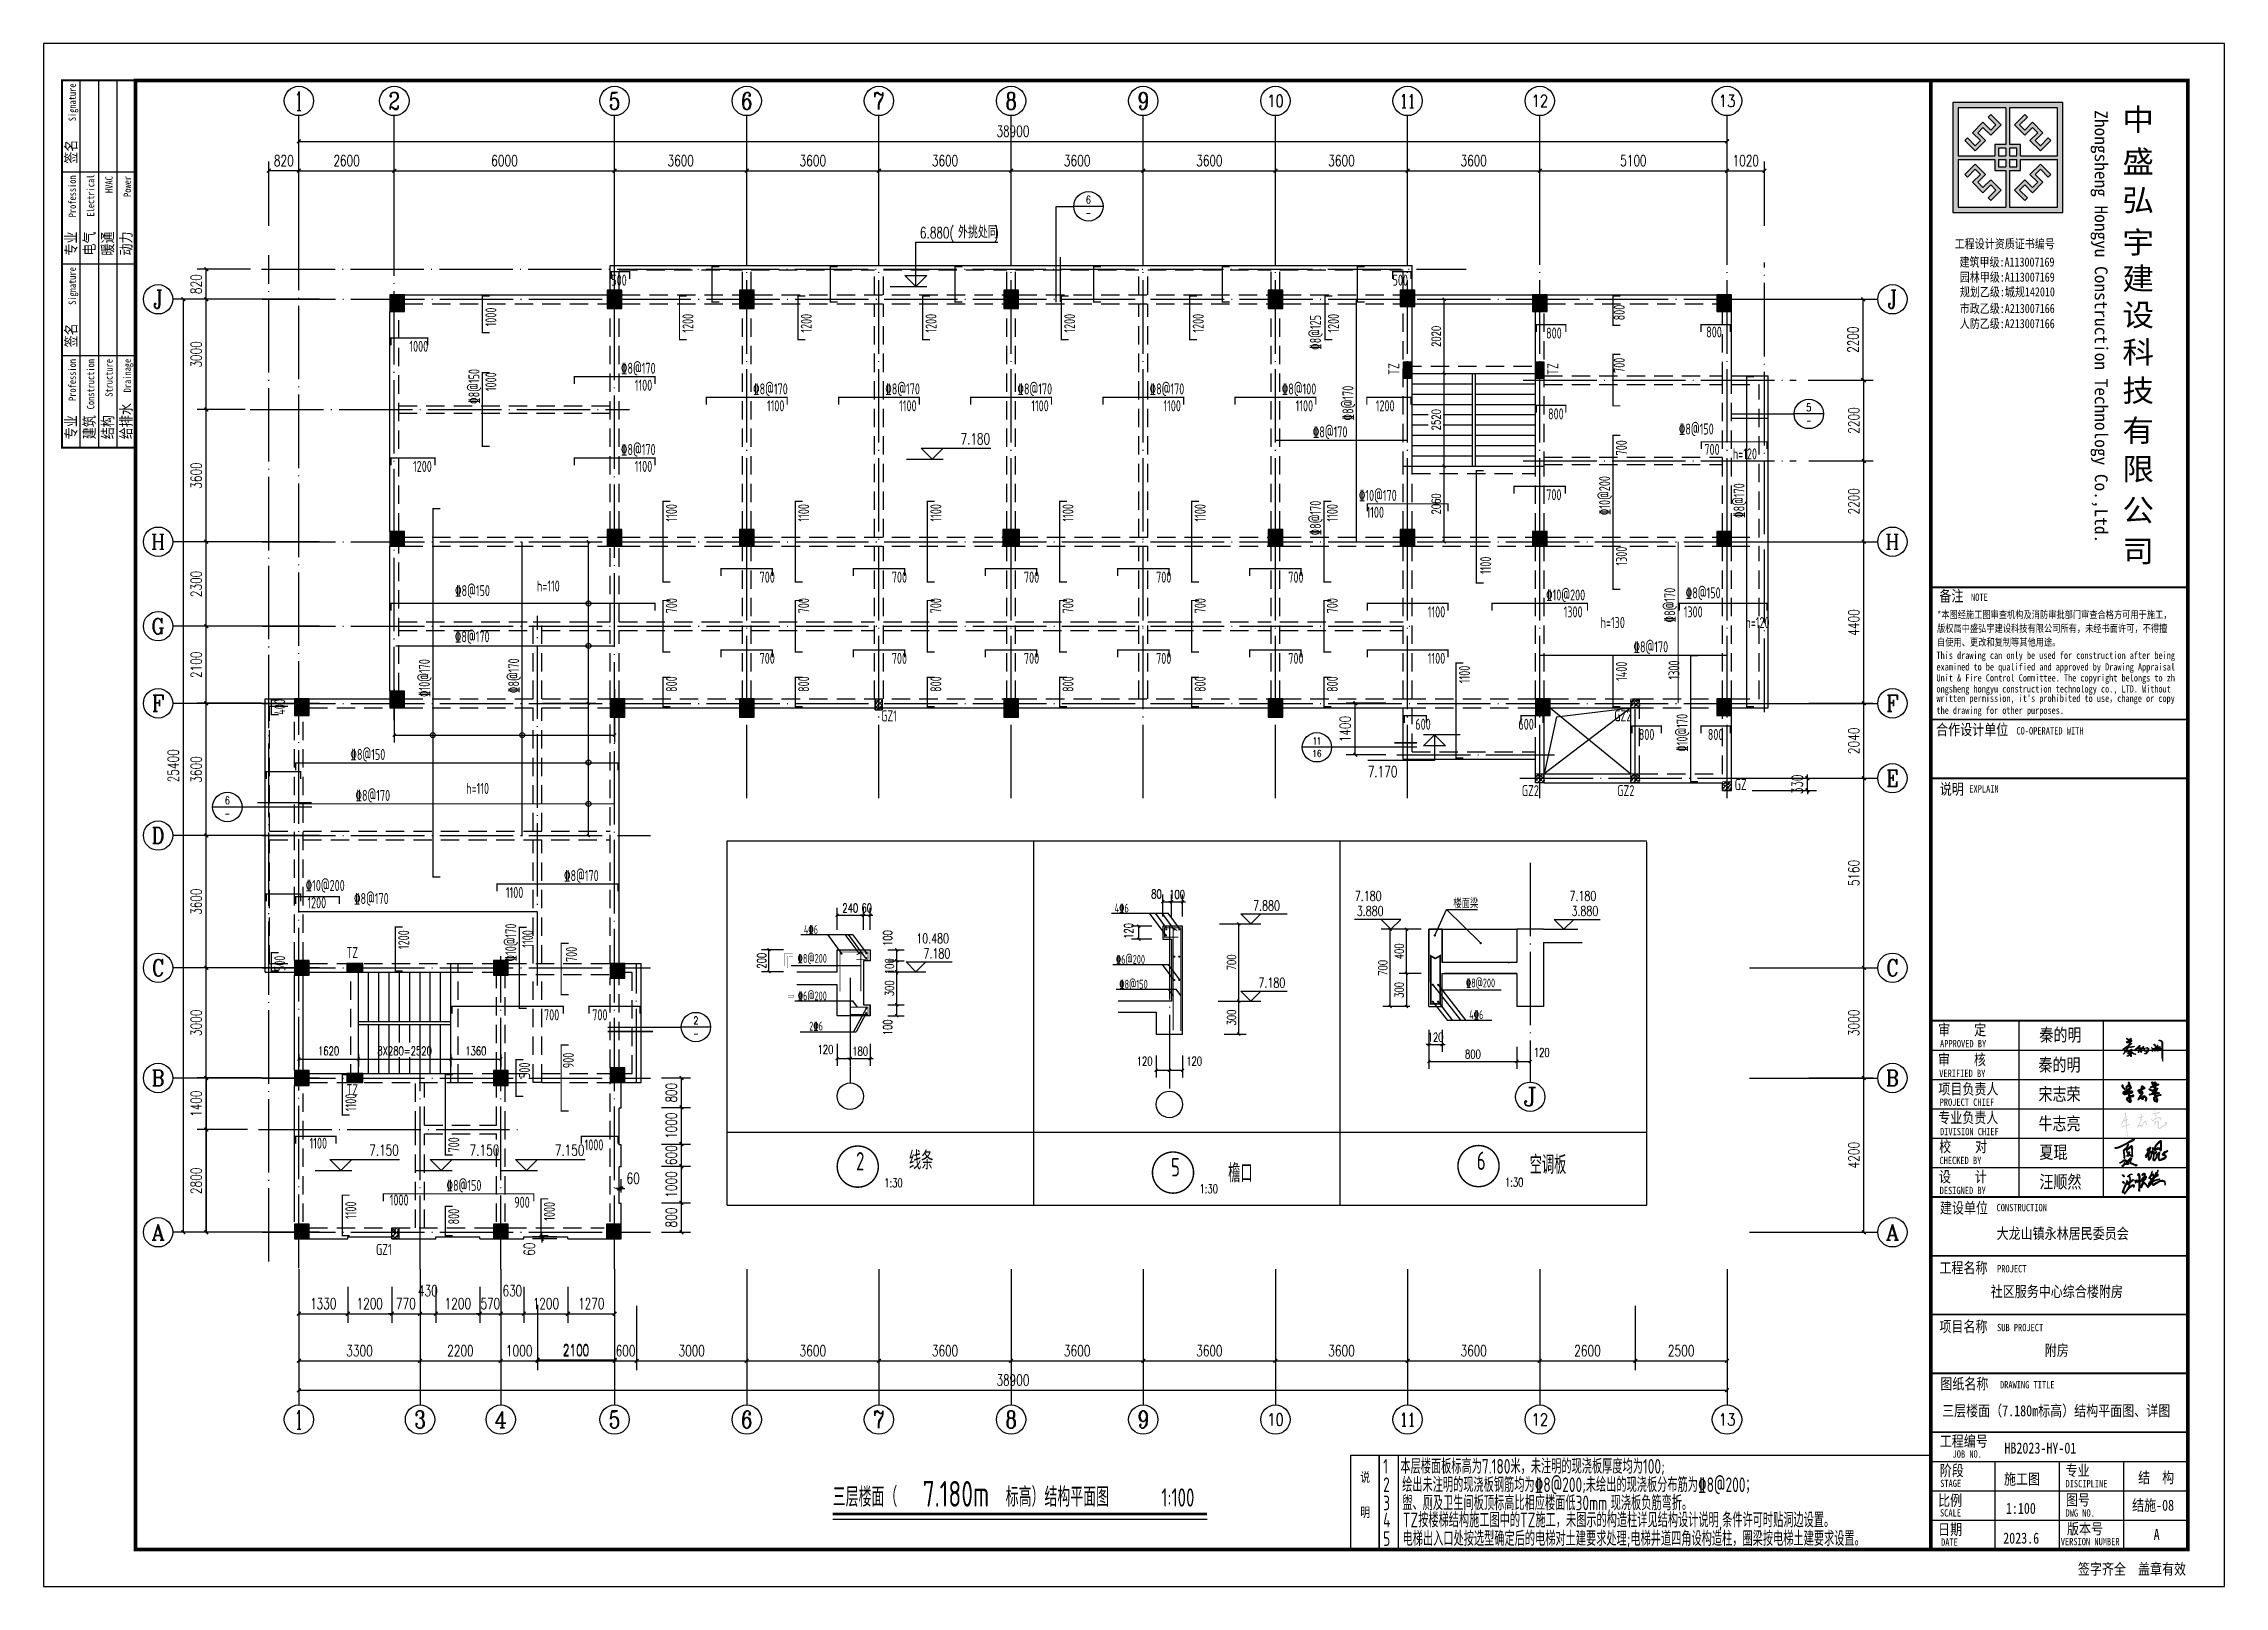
# Model space of a CAD drawing. Extents: x 1051052 to 1482120, y -981644 to -673261.
# Drawn here: x 1161997 to 1221397, y -924648 to -882648 of the extents above; entities that cross this region are included whole.
import ezdxf
from ezdxf.enums import TextEntityAlignment as Align

# ---------------------------------------------------------------- set-up
doc = ezdxf.new("R2010")
doc.units = 0
doc.header["$LTSCALE"] = 1000
doc.header["$MEASUREMENT"] = 0
doc.linetypes.add('DOTE', pattern=[2.42, 2, -0.2, 0.02, -0.2])
doc.linetypes.add('线型3', pattern=[750, 500, -250])
for name, color, linetype in [('A-Fixt', 81, 'Continuous'), ('AXIS', 3, 'Continuous'), ('AXIS_TEXT', 7, 'Continuous'), ('DIM_ELEV', 3, 'Continuous'), ('DIM_IDEN', 3, 'Continuous'), ('DIM_LEAD', 3, 'Continuous'), ('DIM_SYMB', 3, 'Continuous'), ('DOTE', 1, 'DOTE'), ('PUB_DIM', 3, 'Continuous'), ('PUB_TEXT', 7, 'Continuous'), ('PUB_WALL', 9, 'Continuous'), ('Q', 7, 'Continuous'), ('STAIR', 2, 'Continuous'), ('TK', 142, 'Continuous'), ('XM', 7, 'Continuous'), ('剖面钢筋', 1, 'Continuous'), ('填充', 8, 'Continuous')]:
    doc.layers.add(name, color=color, linetype=linetype)
for name, color, linetype, lineweight in [('BEAM', 4, 'Continuous', 25), ('BEAM-DASH', 4, '线型3', 25), ('COLU', 2, 'Continuous', 30), ('DIM', 3, 'Continuous', 25), ('TAB', 7, 'Continuous', 25), ('TEXT', 7, 'Continuous', 25), ('TITLE', 7, 'Continuous', 25), ('楼板正筋文字', 7, 'Continuous', 18), ('楼板正筋钢筋', 14, 'Continuous', 35), ('楼板负筋文字', 7, 'Continuous', 18), ('楼板负筋标注', 84, 'Continuous', 18), ('楼板负筋钢筋', 1, 'Continuous', 35)]:
    doc.layers.add(name, color=color, linetype=linetype, lineweight=lineweight)
doc.layers.add('COLU-HATCH', color=7, linetype='Continuous', lineweight=25, true_color=0x5b5b5b)
doc.styles.add('_TCH_AXIS', font='COMPLEX', dxfattribs={"bigfont": 'GBCBIG'})
doc.styles.add('_TCH_DIM', font='SIMPLEX', dxfattribs={"bigfont": 'GBCBIG'})
doc.styles.add('_TCH_DIM_T3', font='SIMPLEX', dxfattribs={"width": 0.705882, "bigfont": 'GBCBIG'})
doc.styles.add('_TCH_LABEL', font='COMPLEX', dxfattribs={"bigfont": 'GBCBIG'})
doc.styles.add('COMPLEX', font='COMPLEX')
doc.styles.add('FromPkpm', font='Pkpmeng', dxfattribs={"width": 0.7, "bigfont": 'hztxt'})
doc.styles.add('HYZT1', font='', dxfattribs={"width": 0.8})
doc.styles.add('HYZT2', font='simhei_0.ttf', dxfattribs={"width": 0.8})
doc.styles.get("Standard").update_dxf_attribs({"font": 'tssdeng.shx', "width": 0.7, "bigfont": '0hztxt.shx'})
doc.styles.add('TSSD_Norm', font='Tssdeng.shx', dxfattribs={"width": 0.7, "bigfont": 'hztxt.shx'})
doc.styles.add('TSSD_Num', font='Tssdeng.shx', dxfattribs={"width": 0.7, "bigfont": 'hztxt.shx'})
doc.styles.get('HYZT1').set_extended_font_data('SimSun')
doc.dimstyles.new('_TCH_ARCH&&100', dxfattribs={"dimtxt": 297.5, "dimasz": 100, "dimexe": 250, "dimexo": 300, "dimgap": 126.25, "dimtad": 1, "dimdec": 0, "dimzin": 0, "dimdsep": 46, "dimtxsty": '_TCH_DIM_T3', "dimblk": 'ARCHTICK', "dimcen": 0.09, "dimclrt": 7, "dimazin": 2, "dimtfac": 1, "dimtdec": 0, "dimtix": 1, "dimtmove": 2, "dimatfit": 3, "dimfxl": 0, "dimtolj": 1, "dimtzin": 0, "dimarcsym": 0})
doc.dimstyles.new('_TCH_ARCH&&80', dxfattribs={"dimtxt": 238, "dimasz": 80, "dimexe": 200, "dimexo": 240, "dimgap": 101, "dimtad": 1, "dimdec": 0, "dimzin": 0, "dimdsep": 46, "dimtxsty": '_TCH_DIM_T3', "dimblk": 'ARCHTICK', "dimcen": 0.09, "dimclrt": 7, "dimazin": 2, "dimtfac": 1, "dimtdec": 0, "dimtix": 1, "dimtmove": 2, "dimatfit": 3, "dimfxl": 0, "dimtolj": 1, "dimtzin": 0, "dimarcsym": 0})
doc.dimstyles.new('TCH-30--80', dxfattribs={"dimtxt": 238, "dimasz": 80, "dimexe": 200, "dimexo": 240, "dimgap": 80, "dimtad": 1, "dimdec": 0, "dimlfac": 0.333333, "dimzin": 0, "dimdsep": 46, "dimtxsty": '_TCH_DIM_T3', "dimblk": 'ARCHTICK', "dimcen": 0.09, "dimclrt": 7, "dimazin": 2, "dimtfac": 1, "dimtdec": 0, "dimtix": 1, "dimtmove": 2, "dimatfit": 3, "dimfxl": 0, "dimtolj": 1, "dimtzin": 0, "dimarcsym": 0})

msp = doc.modelspace()

# ---------------------------------------------------------------- texts
at = {"layer": 'AXIS_TEXT', "style": '_TCH_AXIS', "width": 1.545455}
msp.add_text('J', height=496.939, dxfattribs=at).set_placement((1202287.877, -911566.957), (1202690.161, -911566.957), align=Align.FIT)
at = {"layer": 'DIM', "style": 'FromPkpm', "width": 0.7}
for s, p in [('h=120', (1208008.086, -893816.674)), ('h=110', (1175433.486, -897415.281)), ('h=130', (1204406.055, -898408.211)), ('h=120', (1208349.896, -898408.211)), ('h=110', (1173508.177, -902925.048))]:
    msp.add_text(s, height=300, dxfattribs=at).set_placement(p, align=Align.MIDDLE_LEFT)
at = {"layer": 'PUB_TEXT', "color": 7, "style": '_TCH_LABEL'}
for s, height, p, p2 in [('6', 208.805, (1190385.835, -887003.988), (1190525.038, -887003.988)), ('5', 208.805, (1210009.476, -892655.692), (1210148.679, -892655.692)), ('11', 193.6157, (1196568.495, -901728.759), (1196789.77, -901728.759)), ('16', 184.7928, (1196551.537, -902067.587), (1196806.727, -902067.587)), ('6', 208.805, (1166932.11, -903356.564), (1167071.314, -903356.564)), ('2', 208.805, (1179695.679, -909346.476), (1179834.882, -909346.476))]:
    msp.add_text(s, height=height, dxfattribs=at).set_placement(p, p2, align=Align.FIT)
at = {"layer": 'PUB_TEXT', "color": 7, "style": '_TCH_LABEL', "width": 0.777778}
for p, p2 in [((1190385.835, -887360.868), (1190525.038, -887360.868)), ((1210009.476, -893012.571), (1210148.679, -893012.571)), ((1166932.11, -903713.443), (1167071.314, -903713.443)), ((1179695.679, -909703.356), (1179834.882, -909703.356))]:
    msp.add_text('-', height=208.805, dxfattribs=at).set_placement(p, p2, align=Align.FIT)
at = {"layer": 'PUB_TEXT', "color": 7, "style": '_TCH_DIM', "width": 0.705882}
for s, p in [('6.880(', (1185864.244, -887946.204)), (')', (1187887.223, -887946.204)), ('7.180', (1186970.509, -893557.564)), ('7.170', (1198063.453, -902617.312)), ('7.150', (1170863.689, -912921.049)), ('7.150', (1173599.896, -912921.049)), ('7.150', (1175919.896, -912921.049))]:
    msp.add_text(s, height=297.5, dxfattribs=at).set_placement(p)
at = {"layer": 'PUB_TEXT', "color": 7, "style": '_TCH_DIM'}
msp.add_text('外挑处同', height=337.5887, dxfattribs=at).set_placement((1186904.244, -887946.204))
at = {"layer": 'PUB_TEXT', "color": 0, "style": '_TCH_DIM', "width": 0.705882}
for s, p in [('7.180', (1197711.764, -905985.864)), ('7.180', (1203560.9, -905985.864)), ('7.880', (1194943.877, -906247.929)), ('3.880', (1197765.764, -906395.364)), ('3.880', (1203614.9, -906395.364)), ('10.480', (1185767.402, -907141.062)), ('7.180', (1185965.402, -907550.562)), ('7.180', (1195087.877, -908347.929))]:
    msp.add_text(s, height=267.75, dxfattribs=at).set_placement(p)
at = {"layer": 'PUB_TEXT'}
for s, height, style, width, p in [('4%%1326', 240, 'TSSD_Norm', 0.7, (1191170.246, -906303.626)), ('楼面梁', 240, 'TSSD_Norm', 0.7, (1200396.281, -906186.474)), ('4%%1326', 240, 'TSSD_Norm', 0.7, (1182705.771, -906884.865)), ('%%1328@200', 240, 'TSSD_Norm', 0.7, (1182535.623, -907672.549)), ('%%1326@200', 240, 'TSSD_Norm', 0.7, (1191206.03, -907700.074)), ('%%1328@150', 240, 'TSSD_Norm', 0.7, (1191296.8, -908373.693)), ('%%1328@200', 240, 'TSSD_Norm', 0.7, (1200737.546, -908341.202)), ('%%1326@200', 240, 'TSSD_Norm', 0.7, (1182539.674, -908692.322)), ('2%%1326', 240, 'TSSD_Norm', 0.7, (1182850.923, -909515.864)), ('4%%1326', 240, 'TSSD_Norm', 0.7, (1200827.902, -909205.437)), ('1:30', 238, '_TCH_DIM', 0.705882, (1184893.213, -913780.174)), ('1:30', 238, '_TCH_DIM', 0.705882, (1201801.205, -913766.444)), ('1:30', 238, '_TCH_DIM', 0.705882, (1193480.043, -913943.058))]:
    msp.add_text(s, height=height, dxfattribs=dict(at, style=style, width=width)).set_placement(p)
at = {"layer": 'PUB_TEXT', "width": 0.7}
for s, p in [('2', (1184126.234, -913475.043)), ('6', (1201034.226, -913461.313)), ('5', (1192705.826, -913637.927))]:
    msp.add_text(s, height=500, dxfattribs=at).set_placement(p, align=Align.BOTTOM_LEFT)
for s, p in [('线条', (1185567.45, -913301.631)), ('空调板', (1202475.442, -913420.197)), ('檐口', (1194262.631, -913650.153))]:
    msp.add_text(s, height=500, dxfattribs=at).set_placement(p)
at = {"layer": 'PUB_TEXT', "color": 7, "width": 0.7}
for s, height, p in [('三层楼面（', 529.1339, (1183491.062, -922478.954)), ('7.180m', 700, (1185941.062, -922478.954)), ('标高）结构平面图', 529.1339, (1188202.6, -922478.954)), ('1:100', 500, (1192442.285, -922478.954))]:
    msp.add_text(s, height=height, dxfattribs=at).set_placement(p)
at = {"layer": 'TEXT', "style": 'TSSD_Num', "width": 0.69386}
for s, p in [('1  本层楼面板标高为7.180米，未注明的现浇板厚度均为100;', (1198483.752, -921580.645)), ('2  绘出未注明的现浇板钢筋均为%%1328@200;未绘出的现浇板分布筋为%%1328@200；      ', (1198483.752, -922081.315)), ('3  盥、厕及卫生间板顶标高比相应楼面低30mm,现浇板负筋弯折。', (1198483.752, -922576.831)), ('4  TZ按楼梯结构施工图中的TZ施工，未图示的构造柱详见结构设计说明,条件许可时贴洞边设置。', (1198483.752, -923042.407)), ('5  电梯出入口处按选型确定后的电梯对土建要求处理;电梯井道四角设构造柱，圈梁按电梯土建要求设置。', (1198483.752, -923547.029))]:
    msp.add_text(s, height=400, dxfattribs=at).set_placement(p)
at = {"layer": 'TITLE', "style": 'FromPkpm', "width": 0.7}
for s, p in [('GZ2', (1204780.097, -900795.155)), ('GZ2', (1202261.158, -902835.155)), ('GZ2', (1204861.158, -902835.155)), ('GZ', (1208058.673, -902670.948)), ('说', (1197863.858, -921532.017)), ('明', (1197863.858, -922490.675))]:
    msp.add_text(s, height=300, dxfattribs=at).set_placement(p, align=Align.TOP_LEFT)
at = {"layer": 'XM', "style": 'HYZT1', "width": 0.8}
for s, p in [('三层楼面（7.180m标高）结构平面图、详图', (1213707.864, -920016.261)), ('结施-08', (1218882.691, -922588.461))]:
    msp.add_text(s, height=300, dxfattribs=at).set_placement(p)
at = {"layer": '楼板正筋文字', "lineweight": 25, "style": 'FromPkpm', "width": 0.7}
for s, p in [('TZ', (1198924.078, -891663.721)), ('TZ', (1203256.096, -891663.721)), ('%%1328@170', (1197674.937, -892908.211)), ('%%1328@170', (1208326.815, -895563.598)), ('%%1328@170', (1206439.904, -898408.211)), ('%%1328@170', (1174951.438, -900331.357))]:
    msp.add_text(s, height=300, rotation=90, dxfattribs=at).set_placement(p)
for s, p in [('%%1328@170', (1196565.251, -893367.643)), ('%%1328@170', (1173196.845, -898944.745)), ('%%1328@170', (1205299.896, -899220.211)), ('%%1328@170', (1170489.361, -903264.279)), ('%%1328@170', (1170449.719, -906073.042)), ('TZ', (1170246.475, -907544.927)), ('TZ', (1170246.475, -911276.945))]:
    msp.add_text(s, height=300, dxfattribs=at).set_placement(p)
at = {"layer": '楼板负筋文字', "lineweight": 25, "style": 'FromPkpm', "width": 0.7}
for s, p in [('%%1328@125', (1196789.896, -890987.472)), ('%%1328@150', (1173869.896, -892458.211)), ('%%13210@200', (1204664.896, -895488.211)), ('%%1328@170', (1196789.896, -896038.211)), ('%%13210@170', (1172519.889, -900438.211)), ('%%13210@170', (1206777.435, -901928.211)), ('%%13210@170', (1174871.678, -907638.21))]:
    msp.add_text(s, height=300, rotation=90, dxfattribs=at).set_placement(p)
for s, p in [('%%1328@170', (1177719.897, -891636.36)), ('%%1328@170', (1181319.896, -892198.211)), ('%%1328@170', (1184919.896, -892198.211)), ('%%1328@170', (1188519.896, -892198.211)), ('%%1328@170', (1192119.896, -892198.211)), ('%%1328@100', (1195719.896, -892198.211)), ('%%1328@150', (1206535.569, -893289.536)), ('%%1328@170', (1177719.897, -893848.211)), ('%%13210@170', (1197820.033, -895097.37)), ('%%1328@150', (1173201.342, -897690.468)), ('%%13210@200', (1202919.894, -897808.211)), ('%%1328@150', (1206723.36, -897751.18)), ('GZ1', (1184810.033, -901100.356)), ('%%1328@150', (1170351.755, -902149.401)), ('%%1328@170', (1176169.896, -905448.213)), ('%%13210@200', (1169132.199, -905715.73)), ('%%1328@150', (1172969.896, -913882.184)), ('GZ1', (1171049.858, -915626.7))]:
    msp.add_text(s, height=300, dxfattribs=at).set_placement(p)
at = {"layer": '楼板负筋标注', "lineweight": 25, "style": 'FromPkpm', "width": 0.7}
for s, p in [('500', (1177459.896, -888937.211)), ('500', (1198739.898, -888937.211)), ('800', (1202921.611, -890378.211)), ('800', (1207283.081, -890348.592)), ('1000', (1171959.896, -890738.211)), ('1100', (1178099.897, -891796.36)), ('1100', (1181699.896, -892358.211)), ('1100', (1185299.896, -892358.211)), ('1100', (1188899.896, -892358.211)), ('1100', (1192499.896, -892358.211)), ('1100', (1196099.896, -892358.211)), ('1200', (1198282.405, -892358.211)), ('800', (1202975.103, -892578.211)), ('700', (1207233.898, -893544.26)), ('1200', (1172059.896, -894008.211)), ('1100', (1178099.897, -894008.211)), ('700', (1202925.81, -894778.211)), ('1100', (1198031.342, -895257.37)), ('700', (1181499.896, -897023.211)), ('700', (1185099.895, -897023.211)), ('700', (1188699.896, -897023.211)), ('700', (1192299.896, -897023.211)), ('700', (1195899.894, -897023.211)), ('1100', (1199699.896, -897968.211)), ('1300', (1203399.894, -897968.211)), ('1300', (1206670.833, -897968.211)), ('700', (1181499.896, -899233.211)), ('700', (1185099.896, -899233.211)), ('700', (1188699.896, -899233.211)), ('700', (1192299.896, -899233.211)), ('700', (1195899.896, -899233.211)), ('1100', (1199699.896, -899233.211)), ('600', (1199359.898, -901027.211)), ('600', (1202168.296, -901027.211)), ('800', (1205446.604, -901306.211)), ('800', (1207326.604, -901306.211)), ('1100', (1174588.319, -905608.213)), ('1200', (1169182.54, -905887.977)), ('700', (1175627.294, -908938.211)), ('700', (1176941.433, -908938.213)), ('1100', (1169242.114, -912432.472)), ('1000', (1176733.15, -912478.211)), ('1000', (1171425.723, -913980.73)), ('900', (1174816.058, -914042.184))]:
    msp.add_text(s, height=300, dxfattribs=at).set_placement(p, align=Align.TOP_LEFT)
for s, p in [('800', (1204765.632, -890181.497)), ('1000', (1174029.896, -890345.975)), ('1200', (1179397.146, -890516.168)), ('1200', (1182621.66, -890516.168)), ('1200', (1186018.758, -890516.168)), ('1200', (1189794.75, -890516.168)), ('1200', (1193297.463, -890516.168)), ('1200', (1196980.833, -890516.168)), ('700', (1204765.632, -891612.892)), ('1000', (1174029.896, -892108.211)), ('700', (1204824.896, -893858.967)), ('1100', (1178949.896, -895658.211)), ('1100', (1182549.897, -895658.211)), ('1100', (1186149.897, -895658.211)), ('1100', (1189749.898, -895658.211)), ('1100', (1193349.896, -895658.211)), ('1100', (1196949.896, -895658.211)), ('1100', (1201125.439, -897088.84)), ('1300', (1204824.896, -896858.211)), ('700', (1178949.896, -898158.211)), ('700', (1182549.897, -898158.211)), ('700', (1186149.897, -898158.211)), ('700', (1189749.898, -898158.211)), ('700', (1193349.896, -898158.211)), ('700', (1196949.896, -898158.211)), ('800', (1178949.896, -900298.212)), ('800', (1182549.897, -900298.212)), ('800', (1186149.897, -900298.212)), ('800', (1189749.898, -900298.212)), ('800', (1193349.896, -900298.212)), ('800', (1196949.896, -900298.212)), ('1100', (1200549.896, -900058.211)), ('1400', (1204824.896, -899998.212)), ('1300', (1206254.896, -899958.211)), ('400', (1168278.896, -900918.211)), ('1200', (1171654.896, -907298.211)), ('1100', (1175031.678, -907258.21)), ('500', (1168278.896, -907898.212)), ('700', (1176225.662, -907650.589)), ('500', (1174947.33, -910808.211)), ('900', (1176141.02, -910541.468)), ('1100', (1170214.896, -911710.355)), ('700', (1173019.896, -912835.895)), ('1100', (1170214.897, -914644.771)), ('800', (1173019.897, -914794.771)), ('1000', (1175624.896, -914694.771))]:
    msp.add_text(s, height=300, rotation=90, dxfattribs=at).set_placement(p, align=Align.TOP_LEFT)

# ---------------------------------------------------------------- blocks, each defined once
blk = doc.blocks.new('_ArchTick')
at = {"color": 0, "linetype": 'ByBlock', "const_width": 0.4}
blk.add_lwpolyline([(-0.5, -0.5), (0.5, 0.5)], dxfattribs=at)
blk = doc.blocks.new('*D442')
at = {"layer": 'Defpoints', "color": 0, "transparency": 16777216}
for p in [(1168950, -916193), (1170280, -916193), (1170280, -917225)]:
    blk.add_point(p, dxfattribs=at)
at = {"layer": 'PUB_DIM', "color": 0, "lineweight": -2, "transparency": 16777216}
for p, q in [((1168950, -916493), (1168950, -917475)), ((1170280, -916493), (1170280, -917475)), ((1168950, -917225), (1170280, -917225))]:
    blk.add_line(p, q, dxfattribs=at)
at = {"layer": 'PUB_DIM', "color": 0, "lineweight": -2, "transparency": 16777216, "xscale": 100, "yscale": 100, "zscale": 100, "rotation": 180}
blk.add_blockref('_ArchTick', (1168950, -917225), dxfattribs=at)
at = {"layer": 'PUB_DIM', "color": 0, "lineweight": -2, "transparency": 16777216, "xscale": 100, "yscale": 100, "zscale": 100}
blk.add_blockref('_ArchTick', (1170280, -917225), dxfattribs=at)
at = {"layer": 'PUB_DIM', "color": 7, "transparency": 16777216, "insert": (1169615, -916950), "char_height": 297.5, "attachment_point": 5, "style": '_TCH_DIM_T3'}
blk.add_mtext('\\A1;1330', dxfattribs=at)
blk = doc.blocks.new('*D443')
at = {"layer": 'Defpoints', "color": 0, "transparency": 16777216}
for p in [(1170280, -916193), (1171480, -916193), (1171480, -917225)]:
    blk.add_point(p, dxfattribs=at)
at = {"layer": 'PUB_DIM', "color": 0, "lineweight": -2, "transparency": 16777216}
for p, q in [((1170280, -916493), (1170280, -917475)), ((1171480, -916493), (1171480, -917475)), ((1170280, -917225), (1171480, -917225))]:
    blk.add_line(p, q, dxfattribs=at)
at = {"layer": 'PUB_DIM', "color": 0, "lineweight": -2, "transparency": 16777216, "xscale": 100, "yscale": 100, "zscale": 100, "rotation": 180}
blk.add_blockref('_ArchTick', (1170280, -917225), dxfattribs=at)
at = {"layer": 'PUB_DIM', "color": 0, "lineweight": -2, "transparency": 16777216, "xscale": 100, "yscale": 100, "zscale": 100}
blk.add_blockref('_ArchTick', (1171480, -917225), dxfattribs=at)
at = {"layer": 'PUB_DIM', "color": 7, "transparency": 16777216, "insert": (1170880, -916950), "char_height": 297.5, "attachment_point": 5, "style": '_TCH_DIM_T3'}
blk.add_mtext('\\A1;1200', dxfattribs=at)
blk = doc.blocks.new('*D444')
at = {"layer": 'Defpoints', "color": 0, "transparency": 16777216}
for p in [(1171480, -916193), (1172250, -916193), (1172250, -917225)]:
    blk.add_point(p, dxfattribs=at)
at = {"layer": 'PUB_DIM', "color": 0, "lineweight": -2, "transparency": 16777216}
for p, q in [((1171480, -916493), (1171480, -917475)), ((1172250, -916493), (1172250, -917475)), ((1171480, -917225), (1171380, -917225)), ((1171480, -917225), (1172250, -917225)), ((1172250, -917225), (1172350, -917225))]:
    blk.add_line(p, q, dxfattribs=at)
at = {"layer": 'PUB_DIM', "color": 0, "lineweight": -2, "transparency": 16777216, "xscale": 100, "yscale": 100, "zscale": 100}
blk.add_blockref('_ArchTick', (1171480, -917225), dxfattribs=at)
at = {"layer": 'PUB_DIM', "color": 0, "lineweight": -2, "transparency": 16777216, "xscale": 100, "yscale": 100, "zscale": 100, "rotation": 180}
blk.add_blockref('_ArchTick', (1172250, -917225), dxfattribs=at)
at = {"layer": 'PUB_DIM', "color": 7, "transparency": 16777216, "insert": (1171865, -916950), "char_height": 297.5, "attachment_point": 5, "style": '_TCH_DIM_T3'}
blk.add_mtext('\\A1;770', dxfattribs=at)
blk = doc.blocks.new('*D445')
at = {"layer": 'Defpoints', "color": 0, "transparency": 16777216}
for p in [(1172250, -916193), (1172680, -916193), (1172680, -917225)]:
    blk.add_point(p, dxfattribs=at)
at = {"layer": 'PUB_DIM', "color": 0, "lineweight": -2, "transparency": 16777216}
for p, q in [((1172250, -916493), (1172250, -917475)), ((1172680, -916493), (1172680, -917475)), ((1172250, -917225), (1172680, -917225))]:
    blk.add_line(p, q, dxfattribs=at)
at = {"layer": 'PUB_DIM', "color": 0, "lineweight": -2, "transparency": 16777216, "xscale": 100, "yscale": 100, "zscale": 100, "rotation": 180}
blk.add_blockref('_ArchTick', (1172250, -917225), dxfattribs=at)
at = {"layer": 'PUB_DIM', "color": 0, "lineweight": -2, "transparency": 16777216, "xscale": 100, "yscale": 100, "zscale": 100}
blk.add_blockref('_ArchTick', (1172680, -917225), dxfattribs=at)
at = {"layer": 'PUB_DIM', "color": 7, "transparency": 16777216, "insert": (1172465, -916600), "char_height": 297.5, "attachment_point": 5, "style": '_TCH_DIM_T3'}
blk.add_mtext('\\A1;430', dxfattribs=at)
blk = doc.blocks.new('*D446')
at = {"layer": 'Defpoints', "color": 0, "transparency": 16777216}
for p in [(1172680, -916193), (1173880, -916193), (1173880, -917225)]:
    blk.add_point(p, dxfattribs=at)
at = {"layer": 'PUB_DIM', "color": 0, "lineweight": -2, "transparency": 16777216}
for p, q in [((1172680, -916493), (1172680, -917475)), ((1173880, -916493), (1173880, -917475)), ((1172680, -917225), (1173880, -917225))]:
    blk.add_line(p, q, dxfattribs=at)
at = {"layer": 'PUB_DIM', "color": 0, "lineweight": -2, "transparency": 16777216, "xscale": 100, "yscale": 100, "zscale": 100, "rotation": 180}
blk.add_blockref('_ArchTick', (1172680, -917225), dxfattribs=at)
at = {"layer": 'PUB_DIM', "color": 0, "lineweight": -2, "transparency": 16777216, "xscale": 100, "yscale": 100, "zscale": 100}
blk.add_blockref('_ArchTick', (1173880, -917225), dxfattribs=at)
at = {"layer": 'PUB_DIM', "color": 7, "transparency": 16777216, "insert": (1173280, -916950), "char_height": 297.5, "attachment_point": 5, "style": '_TCH_DIM_T3'}
blk.add_mtext('\\A1;1200', dxfattribs=at)
blk = doc.blocks.new('*D447')
at = {"layer": 'Defpoints', "color": 0, "transparency": 16777216}
for p in [(1173880, -916193), (1174450, -916193), (1174450, -917225)]:
    blk.add_point(p, dxfattribs=at)
at = {"layer": 'PUB_DIM', "color": 0, "lineweight": -2, "transparency": 16777216}
for p, q in [((1173880, -916493), (1173880, -917475)), ((1174450, -916493), (1174450, -917475)), ((1173880, -917225), (1173780, -917225)), ((1173880, -917225), (1174450, -917225)), ((1174450, -917225), (1174550, -917225))]:
    blk.add_line(p, q, dxfattribs=at)
at = {"layer": 'PUB_DIM', "color": 0, "lineweight": -2, "transparency": 16777216, "xscale": 100, "yscale": 100, "zscale": 100}
blk.add_blockref('_ArchTick', (1173880, -917225), dxfattribs=at)
at = {"layer": 'PUB_DIM', "color": 0, "lineweight": -2, "transparency": 16777216, "xscale": 100, "yscale": 100, "zscale": 100, "rotation": 180}
blk.add_blockref('_ArchTick', (1174450, -917225), dxfattribs=at)
at = {"layer": 'PUB_DIM', "color": 7, "transparency": 16777216, "insert": (1174165, -916950), "char_height": 297.5, "attachment_point": 5, "style": '_TCH_DIM_T3'}
blk.add_mtext('\\A1;570', dxfattribs=at)
blk = doc.blocks.new('*D448')
at = {"layer": 'Defpoints', "color": 0, "transparency": 16777216}
for p in [(1174450, -916193), (1175080, -916193), (1175080, -917225)]:
    blk.add_point(p, dxfattribs=at)
at = {"layer": 'PUB_DIM', "color": 0, "lineweight": -2, "transparency": 16777216}
for p, q in [((1174450, -916493), (1174450, -917475)), ((1175080, -916493), (1175080, -917475)), ((1174450, -917225), (1175080, -917225))]:
    blk.add_line(p, q, dxfattribs=at)
at = {"layer": 'PUB_DIM', "color": 0, "lineweight": -2, "transparency": 16777216, "xscale": 100, "yscale": 100, "zscale": 100, "rotation": 180}
blk.add_blockref('_ArchTick', (1174450, -917225), dxfattribs=at)
at = {"layer": 'PUB_DIM', "color": 0, "lineweight": -2, "transparency": 16777216, "xscale": 100, "yscale": 100, "zscale": 100}
blk.add_blockref('_ArchTick', (1175080, -917225), dxfattribs=at)
at = {"layer": 'PUB_DIM', "color": 7, "transparency": 16777216, "insert": (1174765, -916600), "char_height": 297.5, "attachment_point": 5, "style": '_TCH_DIM_T3'}
blk.add_mtext('\\A1;630', dxfattribs=at)
blk = doc.blocks.new('*D449')
at = {"layer": 'Defpoints', "color": 0, "transparency": 16777216}
for p in [(1175080, -916193), (1176280, -916193), (1176280, -917225)]:
    blk.add_point(p, dxfattribs=at)
at = {"layer": 'PUB_DIM', "color": 0, "lineweight": -2, "transparency": 16777216}
for p, q in [((1175080, -916493), (1175080, -917475)), ((1176280, -916493), (1176280, -917475)), ((1175080, -917225), (1176280, -917225))]:
    blk.add_line(p, q, dxfattribs=at)
at = {"layer": 'PUB_DIM', "color": 0, "lineweight": -2, "transparency": 16777216, "xscale": 100, "yscale": 100, "zscale": 100, "rotation": 180}
blk.add_blockref('_ArchTick', (1175080, -917225), dxfattribs=at)
at = {"layer": 'PUB_DIM', "color": 0, "lineweight": -2, "transparency": 16777216, "xscale": 100, "yscale": 100, "zscale": 100}
blk.add_blockref('_ArchTick', (1176280, -917225), dxfattribs=at)
at = {"layer": 'PUB_DIM', "color": 7, "transparency": 16777216, "insert": (1175680, -916950), "char_height": 297.5, "attachment_point": 5, "style": '_TCH_DIM_T3'}
blk.add_mtext('\\A1;1200', dxfattribs=at)
blk = doc.blocks.new('*D450')
at = {"layer": 'Defpoints', "color": 0, "transparency": 16777216}
for p in [(1176280, -916193), (1177550, -916193), (1177550, -917225)]:
    blk.add_point(p, dxfattribs=at)
at = {"layer": 'PUB_DIM', "color": 0, "lineweight": -2, "transparency": 16777216}
for p, q in [((1176280, -916493), (1176280, -917475)), ((1177550, -916493), (1177550, -917475)), ((1176280, -917225), (1177550, -917225))]:
    blk.add_line(p, q, dxfattribs=at)
at = {"layer": 'PUB_DIM', "color": 0, "lineweight": -2, "transparency": 16777216, "xscale": 100, "yscale": 100, "zscale": 100, "rotation": 180}
blk.add_blockref('_ArchTick', (1176280, -917225), dxfattribs=at)
at = {"layer": 'PUB_DIM', "color": 0, "lineweight": -2, "transparency": 16777216, "xscale": 100, "yscale": 100, "zscale": 100}
blk.add_blockref('_ArchTick', (1177550, -917225), dxfattribs=at)
at = {"layer": 'PUB_DIM', "color": 7, "transparency": 16777216, "insert": (1176915, -916950), "char_height": 297.5, "attachment_point": 5, "style": '_TCH_DIM_T3'}
blk.add_mtext('\\A1;1270', dxfattribs=at)
blk = doc.blocks.new('*D451')
at = {"layer": 'Defpoints', "color": 0, "transparency": 16777216}
for p in [(1178523, -914208), (1179370, -914208), (1178523, -915008)]:
    blk.add_point(p, dxfattribs=at)
at = {"layer": 'PUB_DIM', "color": 0, "lineweight": -2, "transparency": 16777216}
for p, q in [((1178823, -914208), (1179620, -914208)), ((1179370, -915008), (1179370, -914208)), ((1178823, -915008), (1179620, -915008))]:
    blk.add_line(p, q, dxfattribs=at)
at = {"layer": 'PUB_DIM', "color": 0, "lineweight": -2, "transparency": 16777216, "xscale": 100, "yscale": 100, "zscale": 100}
for p, rotation in [((1179370, -914208), 90), ((1179370, -915008), 270)]:
    blk.add_blockref('_ArchTick', p, dxfattribs=dict(at, rotation=rotation))
at = {"layer": 'PUB_DIM', "color": 7, "transparency": 16777216, "insert": (1179095, -914608), "char_height": 297.5, "attachment_point": 5, "rotation": 90, "style": '_TCH_DIM_T3'}
blk.add_mtext('\\A1;800', dxfattribs=at)
blk = doc.blocks.new('*D452')
at = {"layer": 'Defpoints', "color": 0, "transparency": 16777216}
for p in [(1178523, -913208), (1179370, -913208), (1178523, -914208)]:
    blk.add_point(p, dxfattribs=at)
at = {"layer": 'PUB_DIM', "color": 0, "lineweight": -2, "transparency": 16777216}
for p, q in [((1178823, -913208), (1179620, -913208)), ((1179370, -914208), (1179370, -913208)), ((1178823, -914208), (1179620, -914208))]:
    blk.add_line(p, q, dxfattribs=at)
at = {"layer": 'PUB_DIM', "color": 0, "lineweight": -2, "transparency": 16777216, "xscale": 100, "yscale": 100, "zscale": 100}
for p, rotation in [((1179370, -913208), 90), ((1179370, -914208), 270)]:
    blk.add_blockref('_ArchTick', p, dxfattribs=dict(at, rotation=rotation))
at = {"layer": 'PUB_DIM', "color": 7, "transparency": 16777216, "insert": (1179095, -913708), "char_height": 297.5, "attachment_point": 5, "rotation": 90, "style": '_TCH_DIM_T3'}
blk.add_mtext('\\A1;1000', dxfattribs=at)
blk = doc.blocks.new('*D453')
at = {"layer": 'Defpoints', "color": 0, "transparency": 16777216}
for p in [(1178523, -912608), (1179370, -912608), (1178523, -913208)]:
    blk.add_point(p, dxfattribs=at)
at = {"layer": 'PUB_DIM', "color": 0, "lineweight": -2, "transparency": 16777216}
for p, q in [((1178823, -912608), (1179620, -912608)), ((1179370, -912608), (1179370, -912508)), ((1179370, -913208), (1179370, -912608)), ((1178823, -913208), (1179620, -913208)), ((1179370, -913208), (1179370, -913308))]:
    blk.add_line(p, q, dxfattribs=at)
at = {"layer": 'PUB_DIM', "color": 0, "lineweight": -2, "transparency": 16777216, "xscale": 100, "yscale": 100, "zscale": 100}
for p, rotation in [((1179370, -912608), 270), ((1179370, -913208), 90)]:
    blk.add_blockref('_ArchTick', p, dxfattribs=dict(at, rotation=rotation))
at = {"layer": 'PUB_DIM', "color": 7, "transparency": 16777216, "insert": (1179095, -912908), "char_height": 297.5, "attachment_point": 5, "rotation": 90, "style": '_TCH_DIM_T3'}
blk.add_mtext('\\A1;600', dxfattribs=at)
blk = doc.blocks.new('*D454')
at = {"layer": 'Defpoints', "color": 0, "transparency": 16777216}
for p in [(1178523, -911608), (1179370, -911608), (1178523, -912608)]:
    blk.add_point(p, dxfattribs=at)
at = {"layer": 'PUB_DIM', "color": 0, "lineweight": -2, "transparency": 16777216}
for p, q in [((1178823, -911608), (1179620, -911608)), ((1179370, -912608), (1179370, -911608)), ((1178823, -912608), (1179620, -912608))]:
    blk.add_line(p, q, dxfattribs=at)
at = {"layer": 'PUB_DIM', "color": 0, "lineweight": -2, "transparency": 16777216, "xscale": 100, "yscale": 100, "zscale": 100}
for p, rotation in [((1179370, -911608), 90), ((1179370, -912608), 270)]:
    blk.add_blockref('_ArchTick', p, dxfattribs=dict(at, rotation=rotation))
at = {"layer": 'PUB_DIM', "color": 7, "transparency": 16777216, "insert": (1179095, -912108), "char_height": 297.5, "attachment_point": 5, "rotation": 90, "style": '_TCH_DIM_T3'}
blk.add_mtext('\\A1;1000', dxfattribs=at)
blk = doc.blocks.new('*D455')
at = {"layer": 'Defpoints', "color": 0, "transparency": 16777216}
for p in [(1178523, -910808), (1179370, -910808), (1178523, -911608)]:
    blk.add_point(p, dxfattribs=at)
at = {"layer": 'PUB_DIM', "color": 0, "lineweight": -2, "transparency": 16777216}
for p, q in [((1178823, -910808), (1179620, -910808)), ((1179370, -911608), (1179370, -910808)), ((1178823, -911608), (1179620, -911608))]:
    blk.add_line(p, q, dxfattribs=at)
at = {"layer": 'PUB_DIM', "color": 0, "lineweight": -2, "transparency": 16777216, "xscale": 100, "yscale": 100, "zscale": 100}
for p, rotation in [((1179370, -910808), 90), ((1179370, -911608), 270)]:
    blk.add_blockref('_ArchTick', p, dxfattribs=dict(at, rotation=rotation))
at = {"layer": 'PUB_DIM', "color": 7, "transparency": 16777216, "insert": (1179095, -911208), "char_height": 297.5, "attachment_point": 5, "rotation": 90, "style": '_TCH_DIM_T3'}
blk.add_mtext('\\A1;800', dxfattribs=at)
blk = doc.blocks.new('*D699')
at = {"layer": 'AXIS', "color": 0, "lineweight": -2, "transparency": 16777216}
for p, q in [((1210079, -910808), (1211829, -910808)), ((1211579, -915008), (1211579, -910808)), ((1210079, -915008), (1211829, -915008))]:
    blk.add_line(p, q, dxfattribs=at)
at = {"layer": 'Defpoints', "color": 0, "transparency": 16777216}
for p in [(1209079, -910808), (1211579, -910808), (1209079, -915008)]:
    blk.add_point(p, dxfattribs=at)
at = {"layer": 'AXIS', "color": 0, "lineweight": -2, "transparency": 16777216, "xscale": 100, "yscale": 100, "zscale": 100}
for p, rotation in [((1211579, -910808), 90), ((1211579, -915008), 270)]:
    blk.add_blockref('_ArchTick', p, dxfattribs=dict(at, rotation=rotation))
at = {"layer": 'AXIS', "color": 7, "transparency": 16777216, "insert": (1211304, -912908), "char_height": 297.5, "attachment_point": 5, "rotation": 90, "style": '_TCH_DIM_T3'}
blk.add_mtext('\\A1;4200', dxfattribs=at)
blk = doc.blocks.new('*D700')
at = {"layer": 'AXIS', "color": 0, "lineweight": -2, "transparency": 16777216}
for p, q in [((1210079, -907808), (1211829, -907808)), ((1211579, -910808), (1211579, -907808)), ((1210079, -910808), (1211829, -910808))]:
    blk.add_line(p, q, dxfattribs=at)
at = {"layer": 'Defpoints', "color": 0, "transparency": 16777216}
for p in [(1209079, -907808), (1211579, -907808), (1209079, -910808)]:
    blk.add_point(p, dxfattribs=at)
at = {"layer": 'AXIS', "color": 0, "lineweight": -2, "transparency": 16777216, "xscale": 100, "yscale": 100, "zscale": 100}
for p, rotation in [((1211579, -907808), 90), ((1211579, -910808), 270)]:
    blk.add_blockref('_ArchTick', p, dxfattribs=dict(at, rotation=rotation))
at = {"layer": 'AXIS', "color": 7, "transparency": 16777216, "insert": (1211304, -909308), "char_height": 297.5, "attachment_point": 5, "rotation": 90, "style": '_TCH_DIM_T3'}
blk.add_mtext('\\A1;3000', dxfattribs=at)
blk = doc.blocks.new('*D701')
at = {"layer": 'AXIS', "color": 0, "lineweight": -2, "transparency": 16777216}
for p, q in [((1210079, -902648), (1211829, -902648)), ((1211579, -907808), (1211579, -902648)), ((1210079, -907808), (1211829, -907808))]:
    blk.add_line(p, q, dxfattribs=at)
at = {"layer": 'Defpoints', "color": 0, "transparency": 16777216}
for p in [(1209079, -902648), (1211579, -902648), (1209079, -907808)]:
    blk.add_point(p, dxfattribs=at)
at = {"layer": 'AXIS', "color": 0, "lineweight": -2, "transparency": 16777216, "xscale": 100, "yscale": 100, "zscale": 100}
for p, rotation in [((1211579, -902648), 90), ((1211579, -907808), 270)]:
    blk.add_blockref('_ArchTick', p, dxfattribs=dict(at, rotation=rotation))
at = {"layer": 'AXIS', "color": 7, "transparency": 16777216, "insert": (1211304, -905228), "char_height": 297.5, "attachment_point": 5, "rotation": 90, "style": '_TCH_DIM_T3'}
blk.add_mtext('\\A1;5160', dxfattribs=at)
blk = doc.blocks.new('*D702')
at = {"layer": 'AXIS', "color": 0, "lineweight": -2, "transparency": 16777216}
for p, q in [((1210079, -900608), (1211829, -900608)), ((1211579, -902648), (1211579, -900608)), ((1210079, -902648), (1211829, -902648))]:
    blk.add_line(p, q, dxfattribs=at)
at = {"layer": 'Defpoints', "color": 0, "transparency": 16777216}
for p in [(1209079, -900608), (1211579, -900608), (1209079, -902648)]:
    blk.add_point(p, dxfattribs=at)
at = {"layer": 'AXIS', "color": 0, "lineweight": -2, "transparency": 16777216, "xscale": 100, "yscale": 100, "zscale": 100}
for p, rotation in [((1211579, -900608), 90), ((1211579, -902648), 270)]:
    blk.add_blockref('_ArchTick', p, dxfattribs=dict(at, rotation=rotation))
at = {"layer": 'AXIS', "color": 7, "transparency": 16777216, "insert": (1211304, -901628), "char_height": 297.5, "attachment_point": 5, "rotation": 90, "style": '_TCH_DIM_T3'}
blk.add_mtext('\\A1;2040', dxfattribs=at)
blk = doc.blocks.new('*D703')
at = {"layer": 'AXIS', "color": 0, "lineweight": -2, "transparency": 16777216}
for p, q in [((1210079, -896208), (1211829, -896208)), ((1211579, -900608), (1211579, -896208)), ((1210079, -900608), (1211829, -900608))]:
    blk.add_line(p, q, dxfattribs=at)
at = {"layer": 'Defpoints', "color": 0, "transparency": 16777216}
for p in [(1209079, -896208), (1211579, -896208), (1209079, -900608)]:
    blk.add_point(p, dxfattribs=at)
at = {"layer": 'AXIS', "color": 0, "lineweight": -2, "transparency": 16777216, "xscale": 100, "yscale": 100, "zscale": 100}
for p, rotation in [((1211579, -896208), 90), ((1211579, -900608), 270)]:
    blk.add_blockref('_ArchTick', p, dxfattribs=dict(at, rotation=rotation))
at = {"layer": 'AXIS', "color": 7, "transparency": 16777216, "insert": (1211304, -898408), "char_height": 297.5, "attachment_point": 5, "rotation": 90, "style": '_TCH_DIM_T3'}
blk.add_mtext('\\A1;4400', dxfattribs=at)
blk = doc.blocks.new('*D704')
at = {"layer": 'AXIS', "color": 0, "lineweight": -2, "transparency": 16777216}
for p, q in [((1167928, -907808), (1166178, -907808)), ((1166428, -910808), (1166428, -907808)), ((1167928, -910808), (1166178, -910808))]:
    blk.add_line(p, q, dxfattribs=at)
at = {"layer": 'Defpoints', "color": 0, "transparency": 16777216}
for p in [(1166428, -907808), (1168928, -907808), (1168928, -910808)]:
    blk.add_point(p, dxfattribs=at)
at = {"layer": 'AXIS', "color": 0, "lineweight": -2, "transparency": 16777216, "xscale": 100, "yscale": 100, "zscale": 100}
for p, rotation in [((1166428, -907808), 90), ((1166428, -910808), 270)]:
    blk.add_blockref('_ArchTick', p, dxfattribs=dict(at, rotation=rotation))
at = {"layer": 'AXIS', "color": 7, "transparency": 16777216, "insert": (1166153, -909308), "char_height": 297.5, "attachment_point": 5, "rotation": 90, "style": '_TCH_DIM_T3'}
blk.add_mtext('\\A1;3000', dxfattribs=at)
blk = doc.blocks.new('*D705')
at = {"layer": 'AXIS', "color": 0, "lineweight": -2, "transparency": 16777216}
for p, q in [((1167928, -904208), (1166178, -904208)), ((1166428, -907808), (1166428, -904208)), ((1167928, -907808), (1166178, -907808))]:
    blk.add_line(p, q, dxfattribs=at)
at = {"layer": 'Defpoints', "color": 0, "transparency": 16777216}
for p in [(1166428, -904208), (1168928, -904208), (1168928, -907808)]:
    blk.add_point(p, dxfattribs=at)
at = {"layer": 'AXIS', "color": 0, "lineweight": -2, "transparency": 16777216, "xscale": 100, "yscale": 100, "zscale": 100}
for p, rotation in [((1166428, -904208), 90), ((1166428, -907808), 270)]:
    blk.add_blockref('_ArchTick', p, dxfattribs=dict(at, rotation=rotation))
at = {"layer": 'AXIS', "color": 7, "transparency": 16777216, "insert": (1166153, -906008), "char_height": 297.5, "attachment_point": 5, "rotation": 90, "style": '_TCH_DIM_T3'}
blk.add_mtext('\\A1;3600', dxfattribs=at)
blk = doc.blocks.new('*D706')
at = {"layer": 'AXIS', "color": 0, "lineweight": -2, "transparency": 16777216}
for p, q in [((1167928, -900608), (1166178, -900608)), ((1166428, -904208), (1166428, -900608)), ((1167928, -904208), (1166178, -904208))]:
    blk.add_line(p, q, dxfattribs=at)
at = {"layer": 'Defpoints', "color": 0, "transparency": 16777216}
for p in [(1166428, -900608), (1168928, -900608), (1168928, -904208)]:
    blk.add_point(p, dxfattribs=at)
at = {"layer": 'AXIS', "color": 0, "lineweight": -2, "transparency": 16777216, "xscale": 100, "yscale": 100, "zscale": 100}
for p, rotation in [((1166428, -900608), 90), ((1166428, -904208), 270)]:
    blk.add_blockref('_ArchTick', p, dxfattribs=dict(at, rotation=rotation))
at = {"layer": 'AXIS', "color": 7, "transparency": 16777216, "insert": (1166153, -902408), "char_height": 297.5, "attachment_point": 5, "rotation": 90, "style": '_TCH_DIM_T3'}
blk.add_mtext('\\A1;3600', dxfattribs=at)
blk = doc.blocks.new('*D707')
at = {"layer": 'AXIS', "color": 0, "lineweight": -2, "transparency": 16777216}
for p, q in [((1167928, -898508), (1166178, -898508)), ((1166428, -900608), (1166428, -898508)), ((1167928, -900608), (1166178, -900608))]:
    blk.add_line(p, q, dxfattribs=at)
at = {"layer": 'Defpoints', "color": 0, "transparency": 16777216}
for p in [(1166428, -898508), (1168928, -898508), (1168928, -900608)]:
    blk.add_point(p, dxfattribs=at)
at = {"layer": 'AXIS', "color": 0, "lineweight": -2, "transparency": 16777216, "xscale": 100, "yscale": 100, "zscale": 100}
for p, rotation in [((1166428, -898508), 90), ((1166428, -900608), 270)]:
    blk.add_blockref('_ArchTick', p, dxfattribs=dict(at, rotation=rotation))
at = {"layer": 'AXIS', "color": 7, "transparency": 16777216, "insert": (1166153, -899558), "char_height": 297.5, "attachment_point": 5, "rotation": 90, "style": '_TCH_DIM_T3'}
blk.add_mtext('\\A1;2100', dxfattribs=at)
blk = doc.blocks.new('*D708')
at = {"layer": 'AXIS', "color": 0, "lineweight": -2, "transparency": 16777216}
for p, q in [((1167928, -896208), (1166178, -896208)), ((1166428, -898508), (1166428, -896208)), ((1167928, -898508), (1166178, -898508))]:
    blk.add_line(p, q, dxfattribs=at)
at = {"layer": 'Defpoints', "color": 0, "transparency": 16777216}
for p in [(1166428, -896208), (1168928, -896208), (1168928, -898508)]:
    blk.add_point(p, dxfattribs=at)
at = {"layer": 'AXIS', "color": 0, "lineweight": -2, "transparency": 16777216, "xscale": 100, "yscale": 100, "zscale": 100}
for p, rotation in [((1166428, -896208), 90), ((1166428, -898508), 270)]:
    blk.add_blockref('_ArchTick', p, dxfattribs=dict(at, rotation=rotation))
at = {"layer": 'AXIS', "color": 7, "transparency": 16777216, "insert": (1166153, -897358), "char_height": 297.5, "attachment_point": 5, "rotation": 90, "style": '_TCH_DIM_T3'}
blk.add_mtext('\\A1;2300', dxfattribs=at)
blk = doc.blocks.new('*D709')
at = {"layer": 'AXIS', "color": 0, "lineweight": -2, "transparency": 16777216}
for p, q in [((1167303, -889608), (1165553, -889608)), ((1165803, -915008), (1165803, -889608)), ((1167303, -915008), (1165553, -915008))]:
    blk.add_line(p, q, dxfattribs=at)
at = {"layer": 'Defpoints', "color": 0, "transparency": 16777216}
for p in [(1165803, -889608), (1168950, -889608), (1168950, -915008)]:
    blk.add_point(p, dxfattribs=at)
at = {"layer": 'AXIS', "color": 0, "lineweight": -2, "transparency": 16777216, "xscale": 100, "yscale": 100, "zscale": 100}
for p, rotation in [((1165803, -889608), 90), ((1165803, -915008), 270)]:
    blk.add_blockref('_ArchTick', p, dxfattribs=dict(at, rotation=rotation))
at = {"layer": 'AXIS', "color": 7, "transparency": 16777216, "insert": (1165528, -902308), "char_height": 297.5, "attachment_point": 5, "rotation": 90, "style": '_TCH_DIM_T3'}
blk.add_mtext('\\A1;25400', dxfattribs=at)
blk = doc.blocks.new('*D710')
at = {"layer": 'AXIS', "color": 0, "lineweight": -2, "transparency": 16777216}
for p, q in [((1168950, -887608), (1168950, -885858)), ((1168950, -886108), (1171550, -886108)), ((1171550, -887608), (1171550, -885858))]:
    blk.add_line(p, q, dxfattribs=at)
at = {"layer": 'Defpoints', "color": 0, "transparency": 16777216}
for p in [(1171550, -886108), (1168950, -888608), (1171550, -888608)]:
    blk.add_point(p, dxfattribs=at)
at = {"layer": 'AXIS', "color": 0, "lineweight": -2, "transparency": 16777216, "xscale": 100, "yscale": 100, "zscale": 100, "rotation": 180}
blk.add_blockref('_ArchTick', (1168950, -886108), dxfattribs=at)
at = {"layer": 'AXIS', "color": 0, "lineweight": -2, "transparency": 16777216, "xscale": 100, "yscale": 100, "zscale": 100}
blk.add_blockref('_ArchTick', (1171550, -886108), dxfattribs=at)
at = {"layer": 'AXIS', "color": 7, "transparency": 16777216, "insert": (1170250, -885833), "char_height": 297.5, "attachment_point": 5, "style": '_TCH_DIM_T3'}
blk.add_mtext('\\A1;2600', dxfattribs=at)
blk = doc.blocks.new('*D711')
at = {"layer": 'AXIS', "color": 0, "lineweight": -2, "transparency": 16777216}
for p, q in [((1171550, -887608), (1171550, -885858)), ((1171550, -886108), (1177550, -886108)), ((1177550, -887608), (1177550, -885858))]:
    blk.add_line(p, q, dxfattribs=at)
at = {"layer": 'Defpoints', "color": 0, "transparency": 16777216}
for p in [(1177550, -886108), (1171550, -888608), (1177550, -888608)]:
    blk.add_point(p, dxfattribs=at)
at = {"layer": 'AXIS', "color": 0, "lineweight": -2, "transparency": 16777216, "xscale": 100, "yscale": 100, "zscale": 100, "rotation": 180}
blk.add_blockref('_ArchTick', (1171550, -886108), dxfattribs=at)
at = {"layer": 'AXIS', "color": 0, "lineweight": -2, "transparency": 16777216, "xscale": 100, "yscale": 100, "zscale": 100}
blk.add_blockref('_ArchTick', (1177550, -886108), dxfattribs=at)
at = {"layer": 'AXIS', "color": 7, "transparency": 16777216, "insert": (1174550, -885833), "char_height": 297.5, "attachment_point": 5, "style": '_TCH_DIM_T3'}
blk.add_mtext('\\A1;6000', dxfattribs=at)
blk = doc.blocks.new('*D712')
at = {"layer": 'AXIS', "color": 0, "lineweight": -2, "transparency": 16777216}
for p, q in [((1177550, -887608), (1177550, -885858)), ((1177550, -886108), (1181150, -886108)), ((1181150, -887608), (1181150, -885858))]:
    blk.add_line(p, q, dxfattribs=at)
at = {"layer": 'Defpoints', "color": 0, "transparency": 16777216}
for p in [(1181150, -886108), (1177550, -888608), (1181150, -888608)]:
    blk.add_point(p, dxfattribs=at)
at = {"layer": 'AXIS', "color": 0, "lineweight": -2, "transparency": 16777216, "xscale": 100, "yscale": 100, "zscale": 100, "rotation": 180}
blk.add_blockref('_ArchTick', (1177550, -886108), dxfattribs=at)
at = {"layer": 'AXIS', "color": 0, "lineweight": -2, "transparency": 16777216, "xscale": 100, "yscale": 100, "zscale": 100}
blk.add_blockref('_ArchTick', (1181150, -886108), dxfattribs=at)
at = {"layer": 'AXIS', "color": 7, "transparency": 16777216, "insert": (1179350, -885833), "char_height": 297.5, "attachment_point": 5, "style": '_TCH_DIM_T3'}
blk.add_mtext('\\A1;3600', dxfattribs=at)
blk = doc.blocks.new('*D713')
at = {"layer": 'AXIS', "color": 0, "lineweight": -2, "transparency": 16777216}
for p, q in [((1181150, -887608), (1181150, -885858)), ((1181150, -886108), (1184750, -886108)), ((1184750, -887608), (1184750, -885858))]:
    blk.add_line(p, q, dxfattribs=at)
at = {"layer": 'Defpoints', "color": 0, "transparency": 16777216}
for p in [(1184750, -886108), (1181150, -888608), (1184750, -888608)]:
    blk.add_point(p, dxfattribs=at)
at = {"layer": 'AXIS', "color": 0, "lineweight": -2, "transparency": 16777216, "xscale": 100, "yscale": 100, "zscale": 100, "rotation": 180}
blk.add_blockref('_ArchTick', (1181150, -886108), dxfattribs=at)
at = {"layer": 'AXIS', "color": 0, "lineweight": -2, "transparency": 16777216, "xscale": 100, "yscale": 100, "zscale": 100}
blk.add_blockref('_ArchTick', (1184750, -886108), dxfattribs=at)
at = {"layer": 'AXIS', "color": 7, "transparency": 16777216, "insert": (1182950, -885833), "char_height": 297.5, "attachment_point": 5, "style": '_TCH_DIM_T3'}
blk.add_mtext('\\A1;3600', dxfattribs=at)
blk = doc.blocks.new('*D714')
at = {"layer": 'AXIS', "color": 0, "lineweight": -2, "transparency": 16777216}
for p, q in [((1184750, -887608), (1184750, -885858)), ((1184750, -886108), (1188350, -886108)), ((1188350, -887608), (1188350, -885858))]:
    blk.add_line(p, q, dxfattribs=at)
at = {"layer": 'Defpoints', "color": 0, "transparency": 16777216}
for p in [(1188350, -886108), (1184750, -888608), (1188350, -888608)]:
    blk.add_point(p, dxfattribs=at)
at = {"layer": 'AXIS', "color": 0, "lineweight": -2, "transparency": 16777216, "xscale": 100, "yscale": 100, "zscale": 100, "rotation": 180}
blk.add_blockref('_ArchTick', (1184750, -886108), dxfattribs=at)
at = {"layer": 'AXIS', "color": 0, "lineweight": -2, "transparency": 16777216, "xscale": 100, "yscale": 100, "zscale": 100}
blk.add_blockref('_ArchTick', (1188350, -886108), dxfattribs=at)
at = {"layer": 'AXIS', "color": 7, "transparency": 16777216, "insert": (1186550, -885833), "char_height": 297.5, "attachment_point": 5, "style": '_TCH_DIM_T3'}
blk.add_mtext('\\A1;3600', dxfattribs=at)
blk = doc.blocks.new('*D715')
at = {"layer": 'AXIS', "color": 0, "lineweight": -2, "transparency": 16777216}
for p, q in [((1188350, -887608), (1188350, -885858)), ((1188350, -886108), (1191950, -886108)), ((1191950, -887608), (1191950, -885858))]:
    blk.add_line(p, q, dxfattribs=at)
at = {"layer": 'Defpoints', "color": 0, "transparency": 16777216}
for p in [(1191950, -886108), (1188350, -888608), (1191950, -888608)]:
    blk.add_point(p, dxfattribs=at)
at = {"layer": 'AXIS', "color": 0, "lineweight": -2, "transparency": 16777216, "xscale": 100, "yscale": 100, "zscale": 100, "rotation": 180}
blk.add_blockref('_ArchTick', (1188350, -886108), dxfattribs=at)
at = {"layer": 'AXIS', "color": 0, "lineweight": -2, "transparency": 16777216, "xscale": 100, "yscale": 100, "zscale": 100}
blk.add_blockref('_ArchTick', (1191950, -886108), dxfattribs=at)
at = {"layer": 'AXIS', "color": 7, "transparency": 16777216, "insert": (1190150, -885833), "char_height": 297.5, "attachment_point": 5, "style": '_TCH_DIM_T3'}
blk.add_mtext('\\A1;3600', dxfattribs=at)
blk = doc.blocks.new('*D716')
at = {"layer": 'AXIS', "color": 0, "lineweight": -2, "transparency": 16777216}
for p, q in [((1191950, -887608), (1191950, -885858)), ((1191950, -886108), (1195550, -886108)), ((1195550, -887608), (1195550, -885858))]:
    blk.add_line(p, q, dxfattribs=at)
at = {"layer": 'Defpoints', "color": 0, "transparency": 16777216}
for p in [(1195550, -886108), (1191950, -888608), (1195550, -888608)]:
    blk.add_point(p, dxfattribs=at)
at = {"layer": 'AXIS', "color": 0, "lineweight": -2, "transparency": 16777216, "xscale": 100, "yscale": 100, "zscale": 100, "rotation": 180}
blk.add_blockref('_ArchTick', (1191950, -886108), dxfattribs=at)
at = {"layer": 'AXIS', "color": 0, "lineweight": -2, "transparency": 16777216, "xscale": 100, "yscale": 100, "zscale": 100}
blk.add_blockref('_ArchTick', (1195550, -886108), dxfattribs=at)
at = {"layer": 'AXIS', "color": 7, "transparency": 16777216, "insert": (1193750, -885833), "char_height": 297.5, "attachment_point": 5, "style": '_TCH_DIM_T3'}
blk.add_mtext('\\A1;3600', dxfattribs=at)
blk = doc.blocks.new('*D717')
at = {"layer": 'AXIS', "color": 0, "lineweight": -2, "transparency": 16777216}
for p, q in [((1195550, -887608), (1195550, -885858)), ((1195550, -886108), (1199150, -886108)), ((1199150, -887608), (1199150, -885858))]:
    blk.add_line(p, q, dxfattribs=at)
at = {"layer": 'Defpoints', "color": 0, "transparency": 16777216}
for p in [(1199150, -886108), (1195550, -888608), (1199150, -888608)]:
    blk.add_point(p, dxfattribs=at)
at = {"layer": 'AXIS', "color": 0, "lineweight": -2, "transparency": 16777216, "xscale": 100, "yscale": 100, "zscale": 100, "rotation": 180}
blk.add_blockref('_ArchTick', (1195550, -886108), dxfattribs=at)
at = {"layer": 'AXIS', "color": 0, "lineweight": -2, "transparency": 16777216, "xscale": 100, "yscale": 100, "zscale": 100}
blk.add_blockref('_ArchTick', (1199150, -886108), dxfattribs=at)
at = {"layer": 'AXIS', "color": 7, "transparency": 16777216, "insert": (1197350, -885833), "char_height": 297.5, "attachment_point": 5, "style": '_TCH_DIM_T3'}
blk.add_mtext('\\A1;3600', dxfattribs=at)
blk = doc.blocks.new('*D718')
at = {"layer": 'AXIS', "color": 0, "lineweight": -2, "transparency": 16777216}
for p, q in [((1199150, -887608), (1199150, -885858)), ((1199150, -886108), (1202750, -886108)), ((1202750, -887608), (1202750, -885858))]:
    blk.add_line(p, q, dxfattribs=at)
at = {"layer": 'Defpoints', "color": 0, "transparency": 16777216}
for p in [(1202750, -886108), (1199150, -888608), (1202750, -888608)]:
    blk.add_point(p, dxfattribs=at)
at = {"layer": 'AXIS', "color": 0, "lineweight": -2, "transparency": 16777216, "xscale": 100, "yscale": 100, "zscale": 100, "rotation": 180}
blk.add_blockref('_ArchTick', (1199150, -886108), dxfattribs=at)
at = {"layer": 'AXIS', "color": 0, "lineweight": -2, "transparency": 16777216, "xscale": 100, "yscale": 100, "zscale": 100}
blk.add_blockref('_ArchTick', (1202750, -886108), dxfattribs=at)
at = {"layer": 'AXIS', "color": 7, "transparency": 16777216, "insert": (1200950, -885833), "char_height": 297.5, "attachment_point": 5, "style": '_TCH_DIM_T3'}
blk.add_mtext('\\A1;3600', dxfattribs=at)
blk = doc.blocks.new('*D719')
at = {"layer": 'AXIS', "color": 0, "lineweight": -2, "transparency": 16777216}
for p, q in [((1202750, -887608), (1202750, -885858)), ((1202750, -886108), (1207850, -886108)), ((1207850, -887608), (1207850, -885858))]:
    blk.add_line(p, q, dxfattribs=at)
at = {"layer": 'Defpoints', "color": 0, "transparency": 16777216}
for p in [(1207850, -886108), (1202750, -888608), (1207850, -888608)]:
    blk.add_point(p, dxfattribs=at)
at = {"layer": 'AXIS', "color": 0, "lineweight": -2, "transparency": 16777216, "xscale": 100, "yscale": 100, "zscale": 100, "rotation": 180}
blk.add_blockref('_ArchTick', (1202750, -886108), dxfattribs=at)
at = {"layer": 'AXIS', "color": 0, "lineweight": -2, "transparency": 16777216, "xscale": 100, "yscale": 100, "zscale": 100}
blk.add_blockref('_ArchTick', (1207850, -886108), dxfattribs=at)
at = {"layer": 'AXIS', "color": 7, "transparency": 16777216, "insert": (1205300, -885833), "char_height": 297.5, "attachment_point": 5, "style": '_TCH_DIM_T3'}
blk.add_mtext('\\A1;5100', dxfattribs=at)
blk = doc.blocks.new('*D720')
at = {"layer": 'AXIS', "color": 0, "lineweight": -2, "transparency": 16777216}
for p, q in [((1168950, -886808), (1168950, -885058)), ((1207850, -886808), (1207850, -885058)), ((1168950, -885308), (1207850, -885308))]:
    blk.add_line(p, q, dxfattribs=at)
at = {"layer": 'Defpoints', "color": 0, "transparency": 16777216}
for p in [(1207850, -885308), (1168950, -888608), (1207850, -888608)]:
    blk.add_point(p, dxfattribs=at)
at = {"layer": 'AXIS', "color": 0, "lineweight": -2, "transparency": 16777216, "xscale": 100, "yscale": 100, "zscale": 100, "rotation": 180}
blk.add_blockref('_ArchTick', (1168950, -885308), dxfattribs=at)
at = {"layer": 'AXIS', "color": 0, "lineweight": -2, "transparency": 16777216, "xscale": 100, "yscale": 100, "zscale": 100}
blk.add_blockref('_ArchTick', (1207850, -885308), dxfattribs=at)
at = {"layer": 'AXIS', "color": 7, "transparency": 16777216, "insert": (1188400, -885033), "char_height": 297.5, "attachment_point": 5, "style": '_TCH_DIM_T3'}
blk.add_mtext('\\A1;38900', dxfattribs=at)
blk = doc.blocks.new('*D721')
at = {"layer": 'AXIS', "color": 0, "lineweight": -2, "transparency": 16777216}
for p, q in [((1168950, -917008), (1168950, -918758)), ((1172250, -917008), (1172250, -918758)), ((1168950, -918508), (1172250, -918508))]:
    blk.add_line(p, q, dxfattribs=at)
at = {"layer": 'Defpoints', "color": 0, "transparency": 16777216}
for p in [(1168950, -916008), (1172250, -916008), (1172250, -918508)]:
    blk.add_point(p, dxfattribs=at)
at = {"layer": 'AXIS', "color": 0, "lineweight": -2, "transparency": 16777216, "xscale": 100, "yscale": 100, "zscale": 100, "rotation": 180}
blk.add_blockref('_ArchTick', (1168950, -918508), dxfattribs=at)
at = {"layer": 'AXIS', "color": 0, "lineweight": -2, "transparency": 16777216, "xscale": 100, "yscale": 100, "zscale": 100}
blk.add_blockref('_ArchTick', (1172250, -918508), dxfattribs=at)
at = {"layer": 'AXIS', "color": 7, "transparency": 16777216, "insert": (1170600, -918233), "char_height": 297.5, "attachment_point": 5, "style": '_TCH_DIM_T3'}
blk.add_mtext('\\A1;3300', dxfattribs=at)
blk = doc.blocks.new('*D722')
at = {"layer": 'AXIS', "color": 0, "lineweight": -2, "transparency": 16777216}
for p, q in [((1172250, -917008), (1172250, -918758)), ((1174450, -917008), (1174450, -918758)), ((1172250, -918508), (1174450, -918508))]:
    blk.add_line(p, q, dxfattribs=at)
at = {"layer": 'Defpoints', "color": 0, "transparency": 16777216}
for p in [(1172250, -916008), (1174450, -916008), (1174450, -918508)]:
    blk.add_point(p, dxfattribs=at)
at = {"layer": 'AXIS', "color": 0, "lineweight": -2, "transparency": 16777216, "xscale": 100, "yscale": 100, "zscale": 100, "rotation": 180}
blk.add_blockref('_ArchTick', (1172250, -918508), dxfattribs=at)
at = {"layer": 'AXIS', "color": 0, "lineweight": -2, "transparency": 16777216, "xscale": 100, "yscale": 100, "zscale": 100}
blk.add_blockref('_ArchTick', (1174450, -918508), dxfattribs=at)
at = {"layer": 'AXIS', "color": 7, "transparency": 16777216, "insert": (1173350, -918233), "char_height": 297.5, "attachment_point": 5, "style": '_TCH_DIM_T3'}
blk.add_mtext('\\A1;2200', dxfattribs=at)
blk = doc.blocks.new('*D723')
at = {"layer": 'AXIS', "color": 0, "lineweight": -2, "transparency": 16777216}
for p, q in [((1181150, -917008), (1181150, -918758)), ((1184750, -917008), (1184750, -918758)), ((1181150, -918508), (1184750, -918508))]:
    blk.add_line(p, q, dxfattribs=at)
at = {"layer": 'Defpoints', "color": 0, "transparency": 16777216}
for p in [(1181150, -916008), (1184750, -916008), (1184750, -918508)]:
    blk.add_point(p, dxfattribs=at)
at = {"layer": 'AXIS', "color": 0, "lineweight": -2, "transparency": 16777216, "xscale": 100, "yscale": 100, "zscale": 100, "rotation": 180}
blk.add_blockref('_ArchTick', (1181150, -918508), dxfattribs=at)
at = {"layer": 'AXIS', "color": 0, "lineweight": -2, "transparency": 16777216, "xscale": 100, "yscale": 100, "zscale": 100}
blk.add_blockref('_ArchTick', (1184750, -918508), dxfattribs=at)
at = {"layer": 'AXIS', "color": 7, "transparency": 16777216, "insert": (1182950, -918233), "char_height": 297.5, "attachment_point": 5, "style": '_TCH_DIM_T3'}
blk.add_mtext('\\A1;3600', dxfattribs=at)
blk = doc.blocks.new('*D724')
at = {"layer": 'AXIS', "color": 0, "lineweight": -2, "transparency": 16777216}
for p, q in [((1184750, -917008), (1184750, -918758)), ((1188350, -917008), (1188350, -918758)), ((1184750, -918508), (1188350, -918508))]:
    blk.add_line(p, q, dxfattribs=at)
at = {"layer": 'Defpoints', "color": 0, "transparency": 16777216}
for p in [(1184750, -916008), (1188350, -916008), (1188350, -918508)]:
    blk.add_point(p, dxfattribs=at)
at = {"layer": 'AXIS', "color": 0, "lineweight": -2, "transparency": 16777216, "xscale": 100, "yscale": 100, "zscale": 100, "rotation": 180}
blk.add_blockref('_ArchTick', (1184750, -918508), dxfattribs=at)
at = {"layer": 'AXIS', "color": 0, "lineweight": -2, "transparency": 16777216, "xscale": 100, "yscale": 100, "zscale": 100}
blk.add_blockref('_ArchTick', (1188350, -918508), dxfattribs=at)
at = {"layer": 'AXIS', "color": 7, "transparency": 16777216, "insert": (1186550, -918233), "char_height": 297.5, "attachment_point": 5, "style": '_TCH_DIM_T3'}
blk.add_mtext('\\A1;3600', dxfattribs=at)
blk = doc.blocks.new('*D725')
at = {"layer": 'AXIS', "color": 0, "lineweight": -2, "transparency": 16777216}
for p, q in [((1188350, -917008), (1188350, -918758)), ((1191950, -917008), (1191950, -918758)), ((1188350, -918508), (1191950, -918508))]:
    blk.add_line(p, q, dxfattribs=at)
at = {"layer": 'Defpoints', "color": 0, "transparency": 16777216}
for p in [(1188350, -916008), (1191950, -916008), (1191950, -918508)]:
    blk.add_point(p, dxfattribs=at)
at = {"layer": 'AXIS', "color": 0, "lineweight": -2, "transparency": 16777216, "xscale": 100, "yscale": 100, "zscale": 100, "rotation": 180}
blk.add_blockref('_ArchTick', (1188350, -918508), dxfattribs=at)
at = {"layer": 'AXIS', "color": 0, "lineweight": -2, "transparency": 16777216, "xscale": 100, "yscale": 100, "zscale": 100}
blk.add_blockref('_ArchTick', (1191950, -918508), dxfattribs=at)
at = {"layer": 'AXIS', "color": 7, "transparency": 16777216, "insert": (1190150, -918233), "char_height": 297.5, "attachment_point": 5, "style": '_TCH_DIM_T3'}
blk.add_mtext('\\A1;3600', dxfattribs=at)
blk = doc.blocks.new('*D726')
at = {"layer": 'AXIS', "color": 0, "lineweight": -2, "transparency": 16777216}
for p, q in [((1191950, -917008), (1191950, -918758)), ((1195550, -917008), (1195550, -918758)), ((1191950, -918508), (1195550, -918508))]:
    blk.add_line(p, q, dxfattribs=at)
at = {"layer": 'Defpoints', "color": 0, "transparency": 16777216}
for p in [(1191950, -916008), (1195550, -916008), (1195550, -918508)]:
    blk.add_point(p, dxfattribs=at)
at = {"layer": 'AXIS', "color": 0, "lineweight": -2, "transparency": 16777216, "xscale": 100, "yscale": 100, "zscale": 100, "rotation": 180}
blk.add_blockref('_ArchTick', (1191950, -918508), dxfattribs=at)
at = {"layer": 'AXIS', "color": 0, "lineweight": -2, "transparency": 16777216, "xscale": 100, "yscale": 100, "zscale": 100}
blk.add_blockref('_ArchTick', (1195550, -918508), dxfattribs=at)
at = {"layer": 'AXIS', "color": 7, "transparency": 16777216, "insert": (1193750, -918233), "char_height": 297.5, "attachment_point": 5, "style": '_TCH_DIM_T3'}
blk.add_mtext('\\A1;3600', dxfattribs=at)
blk = doc.blocks.new('*D727')
at = {"layer": 'AXIS', "color": 0, "lineweight": -2, "transparency": 16777216}
for p, q in [((1195550, -917008), (1195550, -918758)), ((1199150, -917008), (1199150, -918758)), ((1195550, -918508), (1199150, -918508))]:
    blk.add_line(p, q, dxfattribs=at)
at = {"layer": 'Defpoints', "color": 0, "transparency": 16777216}
for p in [(1195550, -916008), (1199150, -916008), (1199150, -918508)]:
    blk.add_point(p, dxfattribs=at)
at = {"layer": 'AXIS', "color": 0, "lineweight": -2, "transparency": 16777216, "xscale": 100, "yscale": 100, "zscale": 100, "rotation": 180}
blk.add_blockref('_ArchTick', (1195550, -918508), dxfattribs=at)
at = {"layer": 'AXIS', "color": 0, "lineweight": -2, "transparency": 16777216, "xscale": 100, "yscale": 100, "zscale": 100}
blk.add_blockref('_ArchTick', (1199150, -918508), dxfattribs=at)
at = {"layer": 'AXIS', "color": 7, "transparency": 16777216, "insert": (1197350, -918233), "char_height": 297.5, "attachment_point": 5, "style": '_TCH_DIM_T3'}
blk.add_mtext('\\A1;3600', dxfattribs=at)
blk = doc.blocks.new('*D728')
at = {"layer": 'AXIS', "color": 0, "lineweight": -2, "transparency": 16777216}
for p, q in [((1199150, -917008), (1199150, -918758)), ((1202750, -917008), (1202750, -918758)), ((1199150, -918508), (1202750, -918508))]:
    blk.add_line(p, q, dxfattribs=at)
at = {"layer": 'Defpoints', "color": 0, "transparency": 16777216}
for p in [(1199150, -916008), (1202750, -916008), (1202750, -918508)]:
    blk.add_point(p, dxfattribs=at)
at = {"layer": 'AXIS', "color": 0, "lineweight": -2, "transparency": 16777216, "xscale": 100, "yscale": 100, "zscale": 100, "rotation": 180}
blk.add_blockref('_ArchTick', (1199150, -918508), dxfattribs=at)
at = {"layer": 'AXIS', "color": 0, "lineweight": -2, "transparency": 16777216, "xscale": 100, "yscale": 100, "zscale": 100}
blk.add_blockref('_ArchTick', (1202750, -918508), dxfattribs=at)
at = {"layer": 'AXIS', "color": 7, "transparency": 16777216, "insert": (1200950, -918233), "char_height": 297.5, "attachment_point": 5, "style": '_TCH_DIM_T3'}
blk.add_mtext('\\A1;3600', dxfattribs=at)
blk = doc.blocks.new('*D729')
at = {"layer": 'AXIS', "color": 0, "lineweight": -2, "transparency": 16777216}
for p, q in [((1168950, -917808), (1168950, -919558)), ((1207850, -917808), (1207850, -919558)), ((1168950, -919308), (1207850, -919308))]:
    blk.add_line(p, q, dxfattribs=at)
at = {"layer": 'Defpoints', "color": 0, "transparency": 16777216}
for p in [(1168950, -916008), (1207850, -916008), (1207850, -919308)]:
    blk.add_point(p, dxfattribs=at)
at = {"layer": 'AXIS', "color": 0, "lineweight": -2, "transparency": 16777216, "xscale": 100, "yscale": 100, "zscale": 100, "rotation": 180}
blk.add_blockref('_ArchTick', (1168950, -919308), dxfattribs=at)
at = {"layer": 'AXIS', "color": 0, "lineweight": -2, "transparency": 16777216, "xscale": 100, "yscale": 100, "zscale": 100}
blk.add_blockref('_ArchTick', (1207850, -919308), dxfattribs=at)
at = {"layer": 'AXIS', "color": 7, "transparency": 16777216, "insert": (1188400, -919033), "char_height": 297.5, "attachment_point": 5, "style": '_TCH_DIM_T3'}
blk.add_mtext('\\A1;38900', dxfattribs=at)
blk = doc.blocks.new('_AXISO')
blk.add_circle((0, 0), 0.5)
at = {"layer": 'AXIS_TEXT', "style": 'COMPLEX', "width": 1.041667}
blk.add_attdef('A', text='', height=0.56, dxfattribs=at).set_placement((-0.25, -0.28), (0.25, -0.28), align=Align.FIT)
blk = doc.blocks.new('*D693')
at = {"layer": 'AXIS', "color": 0, "lineweight": -2, "transparency": 16777216}
for p, q in [((1174450, -917008), (1174450, -918758)), ((1175450, -917008), (1175450, -918758)), ((1174450, -918508), (1175450, -918508))]:
    blk.add_line(p, q, dxfattribs=at)
at = {"layer": 'Defpoints', "color": 0, "transparency": 16777216}
for p in [(1174450, -916008), (1175450, -916008), (1175450, -918508)]:
    blk.add_point(p, dxfattribs=at)
at = {"layer": 'AXIS', "color": 0, "lineweight": -2, "transparency": 16777216, "xscale": 100, "yscale": 100, "zscale": 100, "rotation": 180}
blk.add_blockref('_ArchTick', (1174450, -918508), dxfattribs=at)
at = {"layer": 'AXIS', "color": 0, "lineweight": -2, "transparency": 16777216, "xscale": 100, "yscale": 100, "zscale": 100}
blk.add_blockref('_ArchTick', (1175450, -918508), dxfattribs=at)
at = {"layer": 'AXIS', "color": 7, "transparency": 16777216, "insert": (1174950, -918233), "char_height": 297.5, "attachment_point": 5, "style": '_TCH_DIM_T3'}
blk.add_mtext('\\A1;1000', dxfattribs=at)
blk = doc.blocks.new('*D730')
at = {"layer": 'AXIS', "color": 0, "lineweight": -2, "transparency": 16777216}
for p, q in [((1175450, -916981), (1175450, -918731)), ((1177550, -916981), (1177550, -918731)), ((1175450, -918481), (1177550, -918481))]:
    blk.add_line(p, q, dxfattribs=at)
at = {"layer": 'Defpoints', "color": 0, "transparency": 16777216}
for p in [(1175450, -916008), (1177550, -916336), (1177550, -918481)]:
    blk.add_point(p, dxfattribs=at)
at = {"layer": 'AXIS', "color": 0, "lineweight": -2, "transparency": 16777216, "xscale": 100, "yscale": 100, "zscale": 100, "rotation": 180}
blk.add_blockref('_ArchTick', (1175450, -918481), dxfattribs=at)
at = {"layer": 'AXIS', "color": 0, "lineweight": -2, "transparency": 16777216, "xscale": 100, "yscale": 100, "zscale": 100}
blk.add_blockref('_ArchTick', (1177550, -918481), dxfattribs=at)
at = {"layer": 'AXIS', "color": 7, "transparency": 16777216, "insert": (1176500, -918206), "char_height": 297.5, "attachment_point": 5, "style": '_TCH_DIM_T3'}
blk.add_mtext('\\A1;2100', dxfattribs=at)
blk = doc.blocks.new('*D694')
at = {"layer": 'AXIS', "color": 0, "lineweight": -2, "transparency": 16777216}
for p, q in [((1167483, -892608), (1166178, -892608)), ((1166428, -896208), (1166428, -892608)), ((1167928, -896208), (1166178, -896208))]:
    blk.add_line(p, q, dxfattribs=at)
at = {"layer": 'Defpoints', "color": 0, "transparency": 16777216}
for p in [(1166428, -892608), (1167783, -892608), (1168928, -896208)]:
    blk.add_point(p, dxfattribs=at)
at = {"layer": 'AXIS', "color": 0, "lineweight": -2, "transparency": 16777216, "xscale": 100, "yscale": 100, "zscale": 100}
for p, rotation in [((1166428, -892608), 90), ((1166428, -896208), 270)]:
    blk.add_blockref('_ArchTick', p, dxfattribs=dict(at, rotation=rotation))
at = {"layer": 'AXIS', "color": 7, "transparency": 16777216, "insert": (1166153, -894408), "char_height": 297.5, "attachment_point": 5, "rotation": 90, "style": '_TCH_DIM_T3'}
blk.add_mtext('\\A1;3600', dxfattribs=at)
blk = doc.blocks.new('*D695')
at = {"layer": 'AXIS', "color": 0, "lineweight": -2, "transparency": 16777216}
for p, q in [((1167544, -889608), (1166178, -889608)), ((1166428, -892608), (1166428, -889608)), ((1167483, -892608), (1166178, -892608))]:
    blk.add_line(p, q, dxfattribs=at)
at = {"layer": 'Defpoints', "color": 0, "transparency": 16777216}
for p in [(1166428, -889608), (1167844, -889608), (1167783, -892608)]:
    blk.add_point(p, dxfattribs=at)
at = {"layer": 'AXIS', "color": 0, "lineweight": -2, "transparency": 16777216, "xscale": 100, "yscale": 100, "zscale": 100}
for p, rotation in [((1166428, -889608), 90), ((1166428, -892608), 270)]:
    blk.add_blockref('_ArchTick', p, dxfattribs=dict(at, rotation=rotation))
at = {"layer": 'AXIS', "color": 7, "transparency": 16777216, "insert": (1166153, -891108), "char_height": 297.5, "attachment_point": 5, "rotation": 90, "style": '_TCH_DIM_T3'}
blk.add_mtext('\\A1;3000', dxfattribs=at)
blk = doc.blocks.new('*D731')
at = {"layer": 'AXIS', "color": 0, "lineweight": -2, "transparency": 16777216}
for p, q in [((1207850, -887608), (1207850, -885858)), ((1207850, -886108), (1208870, -886108)), ((1208870, -887608), (1208870, -885858))]:
    blk.add_line(p, q, dxfattribs=at)
at = {"layer": 'Defpoints', "color": 0, "transparency": 16777216}
for p in [(1208870, -886108), (1207850, -888608), (1208870, -888608)]:
    blk.add_point(p, dxfattribs=at)
at = {"layer": 'AXIS', "color": 0, "lineweight": -2, "transparency": 16777216, "xscale": 100, "yscale": 100, "zscale": 100, "rotation": 180}
blk.add_blockref('_ArchTick', (1207850, -886108), dxfattribs=at)
at = {"layer": 'AXIS', "color": 0, "lineweight": -2, "transparency": 16777216, "xscale": 100, "yscale": 100, "zscale": 100}
blk.add_blockref('_ArchTick', (1208870, -886108), dxfattribs=at)
at = {"layer": 'AXIS', "color": 7, "transparency": 16777216, "insert": (1208360, -885833), "char_height": 297.5, "attachment_point": 5, "style": '_TCH_DIM_T3'}
blk.add_mtext('\\A1;1020', dxfattribs=at)
blk = doc.blocks.new('*D696')
at = {"layer": 'AXIS', "color": 0, "lineweight": -2, "transparency": 16777216}
for p, q in [((1177550, -917008), (1177550, -918758)), ((1178150, -917008), (1178150, -918758)), ((1177550, -918508), (1177450, -918508)), ((1177550, -918508), (1178150, -918508)), ((1178150, -918508), (1178250, -918508))]:
    blk.add_line(p, q, dxfattribs=at)
at = {"layer": 'Defpoints', "color": 0, "transparency": 16777216}
for p in [(1177550, -916008), (1178150, -916008), (1178150, -918508)]:
    blk.add_point(p, dxfattribs=at)
at = {"layer": 'AXIS', "color": 0, "lineweight": -2, "transparency": 16777216, "xscale": 100, "yscale": 100, "zscale": 100}
blk.add_blockref('_ArchTick', (1177550, -918508), dxfattribs=at)
at = {"layer": 'AXIS', "color": 0, "lineweight": -2, "transparency": 16777216, "xscale": 100, "yscale": 100, "zscale": 100, "rotation": 180}
blk.add_blockref('_ArchTick', (1178150, -918508), dxfattribs=at)
at = {"layer": 'AXIS', "color": 7, "transparency": 16777216, "insert": (1177850, -918233), "char_height": 297.5, "attachment_point": 5, "style": '_TCH_DIM_T3'}
blk.add_mtext('\\A1;600', dxfattribs=at)
blk = doc.blocks.new('*D697')
at = {"layer": 'AXIS', "color": 0, "lineweight": -2, "transparency": 16777216}
for p, q in [((1178150, -917008), (1178150, -918758)), ((1181150, -917008), (1181150, -918758)), ((1178150, -918508), (1181150, -918508))]:
    blk.add_line(p, q, dxfattribs=at)
at = {"layer": 'Defpoints', "color": 0, "transparency": 16777216}
for p in [(1178150, -916008), (1181150, -916008), (1181150, -918508)]:
    blk.add_point(p, dxfattribs=at)
at = {"layer": 'AXIS', "color": 0, "lineweight": -2, "transparency": 16777216, "xscale": 100, "yscale": 100, "zscale": 100, "rotation": 180}
blk.add_blockref('_ArchTick', (1178150, -918508), dxfattribs=at)
at = {"layer": 'AXIS', "color": 0, "lineweight": -2, "transparency": 16777216, "xscale": 100, "yscale": 100, "zscale": 100}
blk.add_blockref('_ArchTick', (1181150, -918508), dxfattribs=at)
at = {"layer": 'AXIS', "color": 7, "transparency": 16777216, "insert": (1179650, -918233), "char_height": 297.5, "attachment_point": 5, "style": '_TCH_DIM_T3'}
blk.add_mtext('\\A1;3000', dxfattribs=at)
blk = doc.blocks.new('*D732')
at = {"layer": 'AXIS', "color": 0, "lineweight": -2, "transparency": 16777216}
for p, q in [((1167636, -888788), (1166178, -888788)), ((1166428, -889608), (1166428, -888788)), ((1167928, -889608), (1166178, -889608))]:
    blk.add_line(p, q, dxfattribs=at)
at = {"layer": 'Defpoints', "color": 0, "transparency": 16777216}
for p in [(1166428, -888788), (1167936, -888788), (1168928, -889608)]:
    blk.add_point(p, dxfattribs=at)
at = {"layer": 'AXIS', "color": 0, "lineweight": -2, "transparency": 16777216, "xscale": 100, "yscale": 100, "zscale": 100}
for p, rotation in [((1166428, -888788), 90), ((1166428, -889608), 270)]:
    blk.add_blockref('_ArchTick', p, dxfattribs=dict(at, rotation=rotation))
at = {"layer": 'AXIS', "color": 7, "transparency": 16777216, "insert": (1166153, -889198), "char_height": 297.5, "attachment_point": 5, "rotation": 90, "style": '_TCH_DIM_T3'}
blk.add_mtext('\\A1;820', dxfattribs=at)
blk = doc.blocks.new('*D733')
at = {"layer": 'AXIS', "color": 0, "lineweight": -2, "transparency": 16777216}
for p, q in [((1168130, -887608), (1168130, -885858)), ((1168950, -886108), (1168130, -886108)), ((1168950, -887608), (1168950, -885858))]:
    blk.add_line(p, q, dxfattribs=at)
at = {"layer": 'Defpoints', "color": 0, "transparency": 16777216}
for p in [(1168130, -886108), (1168130, -888404), (1168950, -888608)]:
    blk.add_point(p, dxfattribs=at)
at = {"layer": 'AXIS', "color": 0, "lineweight": -2, "transparency": 16777216, "xscale": 100, "yscale": 100, "zscale": 100, "rotation": 180}
blk.add_blockref('_ArchTick', (1168130, -886108), dxfattribs=at)
at = {"layer": 'AXIS', "color": 0, "lineweight": -2, "transparency": 16777216, "xscale": 100, "yscale": 100, "zscale": 100}
blk.add_blockref('_ArchTick', (1168950, -886108), dxfattribs=at)
at = {"layer": 'AXIS', "color": 7, "transparency": 16777216, "insert": (1168540, -885833), "char_height": 297.5, "attachment_point": 5, "style": '_TCH_DIM_T3'}
blk.add_mtext('\\A1;820', dxfattribs=at)
blk = doc.blocks.new('*D734')
at = {"layer": 'AXIS', "color": 0, "lineweight": -2, "transparency": 16777216}
for p, q in [((1198559, -900608), (1197475, -900608)), ((1197725, -902008), (1197725, -900608)), ((1198559, -902008), (1197475, -902008))]:
    blk.add_line(p, q, dxfattribs=at)
at = {"layer": 'Defpoints', "color": 0, "transparency": 16777216}
for p in [(1197725, -900608), (1198859, -900608), (1198859, -902008)]:
    blk.add_point(p, dxfattribs=at)
at = {"layer": 'AXIS', "color": 0, "lineweight": -2, "transparency": 16777216, "xscale": 100, "yscale": 100, "zscale": 100}
for p, rotation in [((1197725, -900608), 90), ((1197725, -902008), 270)]:
    blk.add_blockref('_ArchTick', p, dxfattribs=dict(at, rotation=rotation))
at = {"layer": 'AXIS', "color": 7, "transparency": 16777216, "insert": (1197450, -901308), "char_height": 297.5, "attachment_point": 5, "rotation": 90, "style": '_TCH_DIM_T3'}
blk.add_mtext('\\A1;1400', dxfattribs=at)
blk = doc.blocks.new('*D698')
at = {"layer": 'AXIS', "color": 0, "lineweight": -2, "transparency": 16777216}
for p, q in [((1202750, -917008), (1202750, -918758)), ((1205350, -917008), (1205350, -918758)), ((1202750, -918508), (1205350, -918508))]:
    blk.add_line(p, q, dxfattribs=at)
at = {"layer": 'Defpoints', "color": 0, "transparency": 16777216}
for p in [(1202750, -916008), (1205350, -916072), (1205350, -918508)]:
    blk.add_point(p, dxfattribs=at)
at = {"layer": 'AXIS', "color": 0, "lineweight": -2, "transparency": 16777216, "xscale": 100, "yscale": 100, "zscale": 100, "rotation": 180}
blk.add_blockref('_ArchTick', (1202750, -918508), dxfattribs=at)
at = {"layer": 'AXIS', "color": 0, "lineweight": -2, "transparency": 16777216, "xscale": 100, "yscale": 100, "zscale": 100}
blk.add_blockref('_ArchTick', (1205350, -918508), dxfattribs=at)
at = {"layer": 'AXIS', "color": 7, "transparency": 16777216, "insert": (1204050, -918233), "char_height": 297.5, "attachment_point": 5, "style": '_TCH_DIM_T3'}
blk.add_mtext('\\A1;2600', dxfattribs=at)
blk = doc.blocks.new('*D735')
at = {"layer": 'AXIS', "color": 0, "lineweight": -2, "transparency": 16777216}
for p, q in [((1210079, -894008), (1211829, -894008)), ((1211579, -896208), (1211579, -894008)), ((1210079, -896208), (1211829, -896208))]:
    blk.add_line(p, q, dxfattribs=at)
at = {"layer": 'Defpoints', "color": 0, "transparency": 16777216}
for p in [(1209730, -894008), (1211579, -894008), (1209079, -896208)]:
    blk.add_point(p, dxfattribs=at)
at = {"layer": 'AXIS', "color": 0, "lineweight": -2, "transparency": 16777216, "xscale": 100, "yscale": 100, "zscale": 100}
for p, rotation in [((1211579, -894008), 90), ((1211579, -896208), 270)]:
    blk.add_blockref('_ArchTick', p, dxfattribs=dict(at, rotation=rotation))
at = {"layer": 'AXIS', "color": 7, "transparency": 16777216, "insert": (1211304, -895108), "char_height": 297.5, "attachment_point": 5, "rotation": 90, "style": '_TCH_DIM_T3'}
blk.add_mtext('\\A1;2200', dxfattribs=at)
blk = doc.blocks.new('*D736')
at = {"layer": 'AXIS', "color": 0, "lineweight": -2, "transparency": 16777216}
for p, q in [((1210079, -891808), (1211829, -891808)), ((1211579, -894008), (1211579, -891808)), ((1210079, -894008), (1211829, -894008))]:
    blk.add_line(p, q, dxfattribs=at)
at = {"layer": 'Defpoints', "color": 0, "transparency": 16777216}
for p in [(1209730, -891808), (1211579, -891808), (1209730, -894008)]:
    blk.add_point(p, dxfattribs=at)
at = {"layer": 'AXIS', "color": 0, "lineweight": -2, "transparency": 16777216, "xscale": 100, "yscale": 100, "zscale": 100}
for p, rotation in [((1211579, -891808), 90), ((1211579, -894008), 270)]:
    blk.add_blockref('_ArchTick', p, dxfattribs=dict(at, rotation=rotation))
at = {"layer": 'AXIS', "color": 7, "transparency": 16777216, "insert": (1211304, -892908), "char_height": 297.5, "attachment_point": 5, "rotation": 90, "style": '_TCH_DIM_T3'}
blk.add_mtext('\\A1;2200', dxfattribs=at)
blk = doc.blocks.new('*D737')
at = {"layer": 'AXIS', "color": 0, "lineweight": -2, "transparency": 16777216}
for p, q in [((1210057, -889608), (1211807, -889608)), ((1211557, -891808), (1211557, -889608)), ((1210057, -891808), (1211807, -891808))]:
    blk.add_line(p, q, dxfattribs=at)
at = {"layer": 'Defpoints', "color": 0, "transparency": 16777216}
for p in [(1209588, -889608), (1211557, -889608), (1209730, -891808)]:
    blk.add_point(p, dxfattribs=at)
at = {"layer": 'AXIS', "color": 0, "lineweight": -2, "transparency": 16777216, "xscale": 100, "yscale": 100, "zscale": 100}
for p, rotation in [((1211557, -889608), 90), ((1211557, -891808), 270)]:
    blk.add_blockref('_ArchTick', p, dxfattribs=dict(at, rotation=rotation))
at = {"layer": 'AXIS', "color": 7, "transparency": 16777216, "insert": (1211282, -890708), "char_height": 297.5, "attachment_point": 5, "rotation": 90, "style": '_TCH_DIM_T3'}
blk.add_mtext('\\A1;2200', dxfattribs=at)
blk = doc.blocks.new('*D738')
at = {"layer": 'AXIS', "color": 0, "lineweight": -2, "transparency": 16777216}
for p, q in [((1167928, -910808), (1166178, -910808)), ((1166428, -910808), (1166428, -912208)), ((1167548, -912208), (1166178, -912208))]:
    blk.add_line(p, q, dxfattribs=at)
at = {"layer": 'Defpoints', "color": 0, "transparency": 16777216}
for p in [(1168928, -910808), (1166428, -912208), (1167848, -912208)]:
    blk.add_point(p, dxfattribs=at)
at = {"layer": 'AXIS', "color": 0, "lineweight": -2, "transparency": 16777216, "xscale": 100, "yscale": 100, "zscale": 100}
for p, rotation in [((1166428, -910808), 90), ((1166428, -912208), 270)]:
    blk.add_blockref('_ArchTick', p, dxfattribs=dict(at, rotation=rotation))
at = {"layer": 'AXIS', "color": 7, "transparency": 16777216, "insert": (1166153, -911508), "char_height": 297.5, "attachment_point": 5, "rotation": 90, "style": '_TCH_DIM_T3'}
blk.add_mtext('\\A1;1400', dxfattribs=at)
blk = doc.blocks.new('*D739')
at = {"layer": 'AXIS', "color": 0, "lineweight": -2, "transparency": 16777216}
for p, q in [((1167548, -912208), (1166178, -912208)), ((1166428, -912208), (1166428, -915008)), ((1167510, -915008), (1166178, -915008))]:
    blk.add_line(p, q, dxfattribs=at)
at = {"layer": 'Defpoints', "color": 0, "transparency": 16777216}
for p in [(1167848, -912208), (1166428, -915008), (1167810, -915008)]:
    blk.add_point(p, dxfattribs=at)
at = {"layer": 'AXIS', "color": 0, "lineweight": -2, "transparency": 16777216, "xscale": 100, "yscale": 100, "zscale": 100}
for p, rotation in [((1166428, -912208), 90), ((1166428, -915008), 270)]:
    blk.add_blockref('_ArchTick', p, dxfattribs=dict(at, rotation=rotation))
at = {"layer": 'AXIS', "color": 7, "transparency": 16777216, "insert": (1166153, -913608), "char_height": 297.5, "attachment_point": 5, "rotation": 90, "style": '_TCH_DIM_T3'}
blk.add_mtext('\\A1;2800', dxfattribs=at)
blk = doc.blocks.new('*D755')
at = {"layer": 'Defpoints', "color": 0, "transparency": 16777216}
for p in [(1183609, -909211), (1183969, -909211), (1183969, -910277)]:
    blk.add_point(p, dxfattribs=at)
at = {"layer": 'PUB_DIM', "color": 0, "lineweight": -2, "transparency": 16777216}
for p, q in [((1183609, -909877), (1183609, -910477)), ((1183969, -909877), (1183969, -910477)), ((1183609, -910277), (1183969, -910277))]:
    blk.add_line(p, q, dxfattribs=at)
at = {"layer": 'PUB_DIM', "color": 0, "lineweight": -2, "transparency": 16777216, "xscale": 80, "yscale": 80, "zscale": 80, "rotation": 180}
blk.add_blockref('_ArchTick', (1183609, -910277), dxfattribs=at)
at = {"layer": 'PUB_DIM', "color": 0, "lineweight": -2, "transparency": 16777216, "xscale": 80, "yscale": 80, "zscale": 80}
blk.add_blockref('_ArchTick', (1183969, -910277), dxfattribs=at)
at = {"layer": 'PUB_DIM', "color": 7, "transparency": 16777216, "insert": (1183294, -910029), "char_height": 238, "attachment_point": 5, "style": '_TCH_DIM_T3'}
blk.add_mtext('\\A1;120', dxfattribs=at)
blk = doc.blocks.new('*D756')
at = {"layer": 'Defpoints', "color": 0, "transparency": 16777216}
for p in [(1183969, -909211), (1184509, -909211), (1184509, -910277)]:
    blk.add_point(p, dxfattribs=at)
at = {"layer": 'PUB_DIM', "color": 0, "lineweight": -2, "transparency": 16777216}
for p, q in [((1183969, -909877), (1183969, -910477)), ((1184509, -909877), (1184509, -910477)), ((1183969, -910277), (1183889, -910277)), ((1183969, -910277), (1184509, -910277)), ((1184509, -910277), (1184589, -910277))]:
    blk.add_line(p, q, dxfattribs=at)
at = {"layer": 'PUB_DIM', "color": 0, "lineweight": -2, "transparency": 16777216, "xscale": 80, "yscale": 80, "zscale": 80}
blk.add_blockref('_ArchTick', (1183969, -910277), dxfattribs=at)
at = {"layer": 'PUB_DIM', "color": 0, "lineweight": -2, "transparency": 16777216, "xscale": 80, "yscale": 80, "zscale": 80, "rotation": 180}
blk.add_blockref('_ArchTick', (1184509, -910277), dxfattribs=at)
at = {"layer": 'PUB_DIM', "color": 7, "transparency": 16777216, "insert": (1184239, -910078), "char_height": 238, "attachment_point": 5, "style": '_TCH_DIM_T3'}
blk.add_mtext('\\A1;180', dxfattribs=at)
blk = doc.blocks.new('*D757')
at = {"layer": 'Defpoints', "color": 0, "transparency": 16777216}
for p in [(1184751, -907315), (1184751, -907615), (1185235, -907315)]:
    blk.add_point(p, dxfattribs=at)
at = {"layer": 'PUB_DIM', "color": 0, "lineweight": -2, "transparency": 16777216}
for p, q in [((1184991, -907315), (1185435, -907315)), ((1184991, -907615), (1185435, -907615)), ((1185235, -907615), (1185235, -907315))]:
    blk.add_line(p, q, dxfattribs=at)
at = {"layer": 'PUB_DIM', "color": 0, "lineweight": -2, "transparency": 16777216, "xscale": 80, "yscale": 80, "zscale": 80}
for p, rotation in [((1185235, -907315), 90), ((1185235, -907615), 270)]:
    blk.add_blockref('_ArchTick', p, dxfattribs=dict(at, rotation=rotation))
at = {"layer": 'PUB_DIM', "color": 7, "transparency": 16777216, "insert": (1184987, -907000), "char_height": 238, "attachment_point": 5, "rotation": 90, "style": '_TCH_DIM_T3'}
blk.add_mtext('\\A1;100', dxfattribs=at)
blk = doc.blocks.new('*D758')
at = {"layer": 'Defpoints', "color": 0, "transparency": 16777216}
for p in [(1184751, -907615), (1185235, -907615), (1184751, -907915)]:
    blk.add_point(p, dxfattribs=at)
at = {"layer": 'PUB_DIM', "color": 0, "lineweight": -2, "transparency": 16777216}
for p, q in [((1184991, -907615), (1185435, -907615)), ((1185235, -907615), (1185235, -907535)), ((1185235, -907915), (1185235, -907615)), ((1184991, -907915), (1185435, -907915)), ((1185235, -907915), (1185235, -907995))]:
    blk.add_line(p, q, dxfattribs=at)
at = {"layer": 'PUB_DIM', "color": 0, "lineweight": -2, "transparency": 16777216, "xscale": 80, "yscale": 80, "zscale": 80}
for p, rotation in [((1185235, -907615), 270), ((1185235, -907915), 90)]:
    blk.add_blockref('_ArchTick', p, dxfattribs=dict(at, rotation=rotation))
at = {"layer": 'PUB_DIM', "color": 7, "transparency": 16777216, "insert": (1185036, -907765), "char_height": 238, "attachment_point": 5, "rotation": 90, "style": '_TCH_DIM_T3'}
blk.add_mtext('\\A1;100', dxfattribs=at)
blk = doc.blocks.new('*D759')
at = {"layer": 'Defpoints', "color": 0, "transparency": 16777216}
for p in [(1184751, -907915), (1185235, -907915), (1184751, -908815)]:
    blk.add_point(p, dxfattribs=at)
at = {"layer": 'PUB_DIM', "color": 0, "lineweight": -2, "transparency": 16777216}
for p, q in [((1184991, -907915), (1185435, -907915)), ((1185235, -908815), (1185235, -907915)), ((1184991, -908815), (1185435, -908815))]:
    blk.add_line(p, q, dxfattribs=at)
at = {"layer": 'PUB_DIM', "color": 0, "lineweight": -2, "transparency": 16777216, "xscale": 80, "yscale": 80, "zscale": 80}
for p, rotation in [((1185235, -907915), 90), ((1185235, -908815), 270)]:
    blk.add_blockref('_ArchTick', p, dxfattribs=dict(at, rotation=rotation))
at = {"layer": 'PUB_DIM', "color": 7, "transparency": 16777216, "insert": (1185036, -908365), "char_height": 238, "attachment_point": 5, "rotation": 90, "style": '_TCH_DIM_T3'}
blk.add_mtext('\\A1;300', dxfattribs=at)
blk = doc.blocks.new('*D760')
at = {"layer": 'Defpoints', "color": 0, "transparency": 16777216}
for p in [(1184751, -908815), (1185235, -908815), (1184751, -909115)]:
    blk.add_point(p, dxfattribs=at)
at = {"layer": 'PUB_DIM', "color": 0, "lineweight": -2, "transparency": 16777216}
for p, q in [((1184991, -908815), (1185435, -908815)), ((1185235, -909115), (1185235, -908815)), ((1184991, -909115), (1185435, -909115))]:
    blk.add_line(p, q, dxfattribs=at)
at = {"layer": 'PUB_DIM', "color": 0, "lineweight": -2, "transparency": 16777216, "xscale": 80, "yscale": 80, "zscale": 80}
for p, rotation in [((1185235, -908815), 90), ((1185235, -909115), 270)]:
    blk.add_blockref('_ArchTick', p, dxfattribs=dict(at, rotation=rotation))
at = {"layer": 'PUB_DIM', "color": 7, "transparency": 16777216, "insert": (1184987, -909430), "char_height": 238, "attachment_point": 5, "rotation": 90, "style": '_TCH_DIM_T3'}
blk.add_mtext('\\A1;100', dxfattribs=at)
blk = doc.blocks.new('*D761')
at = {"layer": 'Defpoints', "color": 0, "transparency": 16777216}
for p in [(1181754, -907315), (1182750, -907315), (1182750, -907914)]:
    blk.add_point(p, dxfattribs=at)
at = {"layer": 'PUB_DIM', "color": 0, "lineweight": -2, "transparency": 16777216}
for p, q in [((1182154, -907315), (1181554, -907315)), ((1181754, -907914), (1181754, -907315)), ((1182154, -907914), (1181554, -907914))]:
    blk.add_line(p, q, dxfattribs=at)
at = {"layer": 'PUB_DIM', "color": 0, "lineweight": -2, "transparency": 16777216, "xscale": 80, "yscale": 80, "zscale": 80}
for p, rotation in [((1181754, -907315), 90), ((1181754, -907914), 270)]:
    blk.add_blockref('_ArchTick', p, dxfattribs=dict(at, rotation=rotation))
at = {"layer": 'PUB_DIM', "color": 7, "transparency": 16777216, "insert": (1181555, -907615), "char_height": 238, "attachment_point": 5, "rotation": 90, "style": '_TCH_DIM_T3'}
blk.add_mtext('\\A1;200', dxfattribs=at)
blk = doc.blocks.new('*D771')
at = {"layer": 'Defpoints', "color": 0, "transparency": 16777216}
for p in [(1192301, -909403), (1192661, -909403), (1192661, -910598)]:
    blk.add_point(p, dxfattribs=at)
at = {"layer": 'PUB_DIM', "color": 0, "lineweight": -2, "transparency": 16777216}
for p, q in [((1192301, -910198), (1192301, -910798)), ((1192301, -910598), (1192661, -910598)), ((1192661, -910198), (1192661, -910798))]:
    blk.add_line(p, q, dxfattribs=at)
at = {"layer": 'PUB_DIM', "color": 0, "lineweight": -2, "transparency": 16777216, "xscale": 80, "yscale": 80, "zscale": 80, "rotation": 180}
blk.add_blockref('_ArchTick', (1192301, -910598), dxfattribs=at)
at = {"layer": 'PUB_DIM', "color": 0, "lineweight": -2, "transparency": 16777216, "xscale": 80, "yscale": 80, "zscale": 80}
blk.add_blockref('_ArchTick', (1192661, -910598), dxfattribs=at)
at = {"layer": 'PUB_DIM', "color": 7, "transparency": 16777216, "insert": (1191986, -910350), "char_height": 238, "attachment_point": 5, "style": '_TCH_DIM_T3'}
blk.add_mtext('\\A1;120', dxfattribs=at)
blk = doc.blocks.new('*D772')
at = {"layer": 'Defpoints', "color": 0, "transparency": 16777216}
for p in [(1192661, -909403), (1193021, -909403), (1193021, -910598)]:
    blk.add_point(p, dxfattribs=at)
at = {"layer": 'PUB_DIM', "color": 0, "lineweight": -2, "transparency": 16777216}
for p, q in [((1192661, -910198), (1192661, -910798)), ((1192661, -910598), (1193021, -910598)), ((1193021, -910198), (1193021, -910798))]:
    blk.add_line(p, q, dxfattribs=at)
at = {"layer": 'PUB_DIM', "color": 0, "lineweight": -2, "transparency": 16777216, "xscale": 80, "yscale": 80, "zscale": 80, "rotation": 180}
blk.add_blockref('_ArchTick', (1192661, -910598), dxfattribs=at)
at = {"layer": 'PUB_DIM', "color": 0, "lineweight": -2, "transparency": 16777216, "xscale": 80, "yscale": 80, "zscale": 80}
blk.add_blockref('_ArchTick', (1193021, -910598), dxfattribs=at)
at = {"layer": 'PUB_DIM', "color": 7, "transparency": 16777216, "insert": (1193336, -910350), "char_height": 238, "attachment_point": 5, "style": '_TCH_DIM_T3'}
blk.add_mtext('\\A1;120', dxfattribs=at)
blk = doc.blocks.new('*D773')
at = {"layer": 'Defpoints', "color": 0, "transparency": 16777216}
for p in [(1193626, -906612), (1194552, -906612), (1193626, -908712)]:
    blk.add_point(p, dxfattribs=at)
at = {"layer": 'PUB_DIM', "color": 0, "lineweight": -2, "transparency": 16777216}
for p, q in [((1194152, -906612), (1194752, -906612)), ((1194552, -908712), (1194552, -906612)), ((1194152, -908712), (1194752, -908712))]:
    blk.add_line(p, q, dxfattribs=at)
at = {"layer": 'PUB_DIM', "color": 0, "lineweight": -2, "transparency": 16777216, "xscale": 80, "yscale": 80, "zscale": 80}
for p, rotation in [((1194552, -906612), 90), ((1194552, -908712), 270)]:
    blk.add_blockref('_ArchTick', p, dxfattribs=dict(at, rotation=rotation))
at = {"layer": 'PUB_DIM', "color": 7, "transparency": 16777216, "insert": (1194353, -907662), "char_height": 238, "attachment_point": 5, "rotation": 90, "style": '_TCH_DIM_T3'}
blk.add_mtext('\\A1;700', dxfattribs=at)
blk = doc.blocks.new('*D774')
at = {"layer": 'Defpoints', "color": 0, "transparency": 16777216}
for p in [(1193626, -908712), (1194552, -908712), (1193626, -909611)]:
    blk.add_point(p, dxfattribs=at)
at = {"layer": 'PUB_DIM', "color": 0, "lineweight": -2, "transparency": 16777216}
for p, q in [((1194152, -908712), (1194752, -908712)), ((1194552, -909611), (1194552, -908712)), ((1194152, -909611), (1194752, -909611))]:
    blk.add_line(p, q, dxfattribs=at)
at = {"layer": 'PUB_DIM', "color": 0, "lineweight": -2, "transparency": 16777216, "xscale": 80, "yscale": 80, "zscale": 80}
for p, rotation in [((1194552, -908712), 90), ((1194552, -909611), 270)]:
    blk.add_blockref('_ArchTick', p, dxfattribs=dict(at, rotation=rotation))
at = {"layer": 'PUB_DIM', "color": 7, "transparency": 16777216, "insert": (1194353, -909162), "char_height": 238, "attachment_point": 5, "rotation": 90, "style": '_TCH_DIM_T3'}
blk.add_mtext('\\A1;300', dxfattribs=at)
blk = doc.blocks.new('*D775')
at = {"layer": 'Defpoints', "color": 0, "transparency": 16777216}
for p in [(1191829, -906672), (1192421, -906672), (1192421, -907032)]:
    blk.add_point(p, dxfattribs=at)
at = {"layer": 'PUB_DIM', "color": 0, "lineweight": -2, "transparency": 16777216}
for p, q in [((1192181, -906672), (1191629, -906672)), ((1192181, -907032), (1191629, -907032)), ((1191829, -907032), (1191829, -906672))]:
    blk.add_line(p, q, dxfattribs=at)
at = {"layer": 'PUB_DIM', "color": 0, "lineweight": -2, "transparency": 16777216, "xscale": 80, "yscale": 80, "zscale": 80}
for p, rotation in [((1191829, -906672), 90), ((1191829, -907032), 270)]:
    blk.add_blockref('_ArchTick', p, dxfattribs=dict(at, rotation=rotation))
at = {"layer": 'PUB_DIM', "color": 7, "transparency": 16777216, "insert": (1191553, -906804), "char_height": 238, "attachment_point": 5, "rotation": 90, "style": '_TCH_DIM_T3'}
blk.add_mtext('\\A1;120', dxfattribs=at)
blk = doc.blocks.new('*D776')
at = {"layer": 'Defpoints', "color": 0, "transparency": 16777216}
for p in [(1192721, -906008), (1192481, -906672), (1192721, -906672)]:
    blk.add_point(p, dxfattribs=at)
at = {"layer": 'PUB_DIM', "color": 0, "lineweight": -2, "transparency": 16777216}
for p, q in [((1192481, -906408), (1192481, -905808)), ((1192721, -906408), (1192721, -905808)), ((1192481, -906008), (1192721, -906008))]:
    blk.add_line(p, q, dxfattribs=at)
at = {"layer": 'PUB_DIM', "color": 0, "lineweight": -2, "transparency": 16777216, "xscale": 80, "yscale": 80, "zscale": 80, "rotation": 180}
blk.add_blockref('_ArchTick', (1192481, -906008), dxfattribs=at)
at = {"layer": 'PUB_DIM', "color": 0, "lineweight": -2, "transparency": 16777216, "xscale": 80, "yscale": 80, "zscale": 80}
blk.add_blockref('_ArchTick', (1192721, -906008), dxfattribs=at)
at = {"layer": 'PUB_DIM', "color": 7, "transparency": 16777216, "insert": (1192310, -905799), "char_height": 238, "attachment_point": 5, "style": '_TCH_DIM_T3'}
blk.add_mtext('\\A1;80', dxfattribs=at)
blk = doc.blocks.new('*D828')
at = {"layer": 'Defpoints', "color": 0, "transparency": 16777216}
for p in [(1193021, -906008), (1192721, -906672), (1193021, -906672)]:
    blk.add_point(p, dxfattribs=at)
at = {"layer": 'PUB_DIM', "color": 0, "lineweight": -2, "transparency": 16777216}
for p, q in [((1192721, -906408), (1192721, -905808)), ((1193021, -906408), (1193021, -905808)), ((1192721, -906008), (1192641, -906008)), ((1192721, -906008), (1193021, -906008)), ((1193021, -906008), (1193101, -906008))]:
    blk.add_line(p, q, dxfattribs=at)
at = {"layer": 'PUB_DIM', "color": 0, "lineweight": -2, "transparency": 16777216, "xscale": 80, "yscale": 80, "zscale": 80}
blk.add_blockref('_ArchTick', (1192721, -906008), dxfattribs=at)
at = {"layer": 'PUB_DIM', "color": 0, "lineweight": -2, "transparency": 16777216, "xscale": 80, "yscale": 80, "zscale": 80, "rotation": 180}
blk.add_blockref('_ArchTick', (1193021, -906008), dxfattribs=at)
at = {"layer": 'PUB_DIM', "color": 7, "transparency": 16777216, "insert": (1192871, -905809), "char_height": 238, "attachment_point": 5, "style": '_TCH_DIM_T3'}
blk.add_mtext('\\A1;100', dxfattribs=at)
blk = doc.blocks.new('*D830')
at = {"layer": 'Defpoints', "color": 0, "transparency": 16777216}
for p in [(1184328, -906378), (1183609, -907315), (1184328, -907315)]:
    blk.add_point(p, dxfattribs=at)
at = {"layer": 'PUB_DIM', "color": 0, "lineweight": -2, "transparency": 16777216}
for p, q in [((1183609, -906778), (1183609, -906178)), ((1183609, -906378), (1184328, -906378)), ((1184328, -906778), (1184328, -906178))]:
    blk.add_line(p, q, dxfattribs=at)
at = {"layer": 'PUB_DIM', "color": 0, "lineweight": -2, "transparency": 16777216, "xscale": 80, "yscale": 80, "zscale": 80, "rotation": 180}
blk.add_blockref('_ArchTick', (1183609, -906378), dxfattribs=at)
at = {"layer": 'PUB_DIM', "color": 0, "lineweight": -2, "transparency": 16777216, "xscale": 80, "yscale": 80, "zscale": 80}
blk.add_blockref('_ArchTick', (1184328, -906378), dxfattribs=at)
at = {"layer": 'PUB_DIM', "color": 7, "transparency": 16777216, "insert": (1183969, -906179), "char_height": 238, "attachment_point": 5, "style": '_TCH_DIM_T3'}
blk.add_mtext('\\A1;240', dxfattribs=at)
blk = doc.blocks.new('*D831')
at = {"layer": 'Defpoints', "color": 0, "transparency": 16777216}
for p in [(1184508, -906378), (1184328, -907315), (1184508, -907315)]:
    blk.add_point(p, dxfattribs=at)
at = {"layer": 'PUB_DIM', "color": 0, "lineweight": -2, "transparency": 16777216}
for p, q in [((1184328, -906378), (1184248, -906378)), ((1184328, -906778), (1184328, -906178)), ((1184328, -906378), (1184508, -906378)), ((1184508, -906778), (1184508, -906178)), ((1184508, -906378), (1184588, -906378))]:
    blk.add_line(p, q, dxfattribs=at)
at = {"layer": 'PUB_DIM', "color": 0, "lineweight": -2, "transparency": 16777216, "xscale": 80, "yscale": 80, "zscale": 80}
blk.add_blockref('_ArchTick', (1184328, -906378), dxfattribs=at)
at = {"layer": 'PUB_DIM', "color": 0, "lineweight": -2, "transparency": 16777216, "xscale": 80, "yscale": 80, "zscale": 80, "rotation": 180}
blk.add_blockref('_ArchTick', (1184508, -906378), dxfattribs=at)
at = {"layer": 'PUB_DIM', "color": 7, "transparency": 16777216, "insert": (1184418, -906179), "char_height": 238, "attachment_point": 5, "style": '_TCH_DIM_T3'}
blk.add_mtext('\\A1;60', dxfattribs=at)
blk = doc.blocks.new('*D841')
at = {"layer": 'Defpoints', "color": 0, "transparency": 16777216}
for p in [(1202129, -909332), (1202489, -909332), (1202489, -910359)]:
    blk.add_point(p, dxfattribs=at)
at = {"layer": 'PUB_DIM', "color": 0, "lineweight": -2, "transparency": 16777216}
for p, q in [((1202129, -909959), (1202129, -910559)), ((1202489, -909959), (1202489, -910559)), ((1202129, -910359), (1202489, -910359))]:
    blk.add_line(p, q, dxfattribs=at)
at = {"layer": 'PUB_DIM', "color": 0, "lineweight": -2, "transparency": 16777216, "xscale": 80, "yscale": 80, "zscale": 80, "rotation": 180}
blk.add_blockref('_ArchTick', (1202129, -910359), dxfattribs=at)
at = {"layer": 'PUB_DIM', "color": 0, "lineweight": -2, "transparency": 16777216, "xscale": 80, "yscale": 80, "zscale": 80}
blk.add_blockref('_ArchTick', (1202489, -910359), dxfattribs=at)
at = {"layer": 'PUB_DIM', "color": 7, "transparency": 16777216, "insert": (1202804, -910111), "char_height": 238, "attachment_point": 5, "style": '_TCH_DIM_T3'}
blk.add_mtext('\\A1;120', dxfattribs=at)
blk = doc.blocks.new('*D842')
at = {"layer": 'Defpoints', "color": 0, "transparency": 16777216}
for p in [(1199729, -909332), (1202129, -909332), (1202129, -910359)]:
    blk.add_point(p, dxfattribs=at)
at = {"layer": 'PUB_DIM', "color": 0, "lineweight": -2, "transparency": 16777216}
for p, q in [((1199729, -909959), (1199729, -910559)), ((1202129, -909959), (1202129, -910559)), ((1199729, -910359), (1202129, -910359))]:
    blk.add_line(p, q, dxfattribs=at)
at = {"layer": 'PUB_DIM', "color": 0, "lineweight": -2, "transparency": 16777216, "xscale": 80, "yscale": 80, "zscale": 80, "rotation": 180}
blk.add_blockref('_ArchTick', (1199729, -910359), dxfattribs=at)
at = {"layer": 'PUB_DIM', "color": 0, "lineweight": -2, "transparency": 16777216, "xscale": 80, "yscale": 80, "zscale": 80}
blk.add_blockref('_ArchTick', (1202129, -910359), dxfattribs=at)
at = {"layer": 'PUB_DIM', "color": 7, "transparency": 16777216, "insert": (1200929, -910160), "char_height": 238, "attachment_point": 5, "style": '_TCH_DIM_T3'}
blk.add_mtext('\\A1;800', dxfattribs=at)
blk = doc.blocks.new('*D843')
at = {"layer": 'Defpoints', "color": 0, "transparency": 16777216}
for p in [(1198675, -906760), (1199896, -906760), (1199896, -908860)]:
    blk.add_point(p, dxfattribs=at)
at = {"layer": 'PUB_DIM', "color": 0, "lineweight": -2, "transparency": 16777216}
for p, q in [((1199075, -906760), (1198475, -906760)), ((1198675, -908860), (1198675, -906760)), ((1199075, -908860), (1198475, -908860))]:
    blk.add_line(p, q, dxfattribs=at)
at = {"layer": 'PUB_DIM', "color": 0, "lineweight": -2, "transparency": 16777216, "xscale": 80, "yscale": 80, "zscale": 80}
for p, rotation in [((1198675, -906760), 90), ((1198675, -908860), 270)]:
    blk.add_blockref('_ArchTick', p, dxfattribs=dict(at, rotation=rotation))
at = {"layer": 'PUB_DIM', "color": 7, "transparency": 16777216, "insert": (1198476, -907810), "char_height": 238, "attachment_point": 5, "rotation": 90, "style": '_TCH_DIM_T3'}
blk.add_mtext('\\A1;700', dxfattribs=at)
blk = doc.blocks.new('*D845')
at = {"layer": 'Defpoints', "color": 0, "transparency": 16777216}
for p in [(1199731, -908858), (1200091, -908858), (1200091, -909898)]:
    blk.add_point(p, dxfattribs=at)
at = {"layer": 'PUB_DIM', "color": 0, "lineweight": -2, "transparency": 16777216}
for p, q in [((1199731, -909898), (1199651, -909898)), ((1199731, -909498), (1199731, -910098)), ((1199731, -909898), (1200091, -909898)), ((1200091, -909498), (1200091, -910098)), ((1200091, -909898), (1200171, -909898))]:
    blk.add_line(p, q, dxfattribs=at)
at = {"layer": 'PUB_DIM', "color": 0, "lineweight": -2, "transparency": 16777216, "xscale": 80, "yscale": 80, "zscale": 80}
blk.add_blockref('_ArchTick', (1199731, -909898), dxfattribs=at)
at = {"layer": 'PUB_DIM', "color": 0, "lineweight": -2, "transparency": 16777216, "xscale": 80, "yscale": 80, "zscale": 80, "rotation": 180}
blk.add_blockref('_ArchTick', (1200091, -909898), dxfattribs=at)
at = {"layer": 'PUB_DIM', "color": 7, "transparency": 16777216, "insert": (1199911, -909699), "char_height": 238, "attachment_point": 5, "style": '_TCH_DIM_T3'}
blk.add_mtext('\\A1;120', dxfattribs=at)
blk = doc.blocks.new('*D846')
at = {"layer": 'Defpoints', "color": 0, "transparency": 16777216}
for p in [(1199121, -906760), (1200091, -906760), (1200091, -907960)]:
    blk.add_point(p, dxfattribs=at)
at = {"layer": 'PUB_DIM', "color": 0, "lineweight": -2, "transparency": 16777216}
for p, q in [((1199521, -906760), (1198921, -906760)), ((1199121, -907960), (1199121, -906760)), ((1199521, -907960), (1198921, -907960))]:
    blk.add_line(p, q, dxfattribs=at)
at = {"layer": 'PUB_DIM', "color": 0, "lineweight": -2, "transparency": 16777216, "xscale": 80, "yscale": 80, "zscale": 80}
for p, rotation in [((1199121, -906760), 90), ((1199121, -907960), 270)]:
    blk.add_blockref('_ArchTick', p, dxfattribs=dict(at, rotation=rotation))
at = {"layer": 'PUB_DIM', "color": 7, "transparency": 16777216, "insert": (1198922, -907360), "char_height": 238, "attachment_point": 5, "rotation": 90, "style": '_TCH_DIM_T3'}
blk.add_mtext('\\A1;400', dxfattribs=at)
blk = doc.blocks.new('*D844')
at = {"layer": 'Defpoints', "color": 0, "transparency": 16777216}
for p in [(1200091, -907960), (1199121, -908860), (1199450, -908860)]:
    blk.add_point(p, dxfattribs=at)
at = {"layer": 'PUB_DIM', "color": 0, "lineweight": -2, "transparency": 16777216}
for p, q in [((1199521, -907960), (1198921, -907960)), ((1199121, -907960), (1199121, -908860)), ((1199210, -908860), (1198921, -908860))]:
    blk.add_line(p, q, dxfattribs=at)
at = {"layer": 'PUB_DIM', "color": 0, "lineweight": -2, "transparency": 16777216, "xscale": 80, "yscale": 80, "zscale": 80}
for p, rotation in [((1199121, -907960), 90), ((1199121, -908860), 270)]:
    blk.add_blockref('_ArchTick', p, dxfattribs=dict(at, rotation=rotation))
at = {"layer": 'PUB_DIM', "color": 7, "transparency": 16777216, "insert": (1198922, -908410), "char_height": 238, "attachment_point": 5, "rotation": 90, "style": '_TCH_DIM_T3'}
blk.add_mtext('\\A1;300', dxfattribs=at)
blk = doc.blocks.new('A$C05385F37')
at = {"layer": 'TK'}
h = blk.add_hatch(color=256, dxfattribs=at)
h.paths.add_polyline_path([(-4400, -1600), (-7400, -1600), (-7400, -4600), (-4400, -4600)])
h.paths.add_polyline_path([(-4550, -3150), (-4550, -4450), (-5850, -4450), (-5850, -3450), (-5550, -3450), (-5550, -3150)], flags=16)
h.paths.add_polyline_path([(-4550, -3050), (-5550, -3050), (-5550, -2750), (-5850, -2750), (-5850, -1750), (-4550, -1750)], flags=16)
h.paths.add_polyline_path([(-4730, -3563), (-4801, -3634), (-5013, -3422), (-5154, -3563), (-4943, -3775), (-5225, -4058), (-5437, -3846), (-5578, -3987), (-5366, -4199), (-5437, -4270), (-5720, -3987), (-5437, -3704), (-5225, -3917), (-5084, -3775), (-5296, -3563), (-5013, -3280)], flags=0)
h.paths.add_polyline_path([(-5013, -2920), (-5296, -2637), (-5084, -2425), (-5225, -2283), (-5437, -2496), (-5720, -2213), (-5437, -1930), (-5366, -2001), (-5578, -2213), (-5437, -2354), (-5225, -2142), (-4943, -2425), (-5154, -2637), (-5013, -2778), (-4801, -2566), (-4730, -2637)], flags=0)
h.paths.add_polyline_path([(-5650, -3150), (-5650, -3350), (-5850, -3350), (-5850, -3150)], flags=16)
h.paths.add_polyline_path([(-5650, -3050), (-5850, -3050), (-5850, -2850), (-5650, -2850)], flags=16)
h.paths.add_polyline_path([(-5950, -3150), (-5950, -3350), (-6150, -3350), (-6150, -3150)], flags=16)
h.paths.add_polyline_path([(-5950, -3050), (-6150, -3050), (-6150, -2850), (-5950, -2850)], flags=16)
h.paths.add_polyline_path([(-5950, -3450), (-5950, -4450), (-7250, -4450), (-7250, -3150), (-6250, -3150), (-6250, -3450)], flags=16)
h.paths.add_polyline_path([(-5950, -2750), (-6250, -2750), (-6250, -3050), (-7250, -3050), (-7250, -1750), (-5950, -1750)], flags=16)
h.paths.add_polyline_path([(-6080, -3987), (-6363, -4270), (-6434, -4199), (-6222, -3987), (-6363, -3846), (-6575, -4058), (-6857, -3775), (-6646, -3563), (-6787, -3422), (-6999, -3634), (-7070, -3563), (-6787, -3280), (-6504, -3563), (-6716, -3775), (-6575, -3917), (-6363, -3704)], flags=0)
h.paths.add_polyline_path([(-6080, -2213), (-6363, -2496), (-6575, -2283), (-6716, -2425), (-6504, -2637), (-6787, -2920), (-7070, -2637), (-6999, -2566), (-6787, -2778), (-6646, -2637), (-6857, -2425), (-6575, -2142), (-6363, -2354), (-6222, -2213), (-6434, -2001), (-6363, -1930)], flags=0)
for points in [[(-6575, -2283), (-6363, -2496), (-6080, -2213), (-6363, -1930), (-6434, -2001), (-6222, -2213), (-6363, -2354), (-6575, -2142), (-6857, -2425), (-6646, -2637), (-6787, -2778), (-6999, -2566), (-7070, -2637), (-6787, -2920), (-6504, -2637), (-6716, -2425)], [(-5084, -2425), (-5296, -2637), (-5013, -2920), (-4730, -2637), (-4801, -2566), (-5013, -2778), (-5154, -2637), (-4943, -2425), (-5225, -2142), (-5437, -2354), (-5578, -2213), (-5366, -2001), (-5437, -1930), (-5720, -2213), (-5437, -2496), (-5225, -2283)], [(-6716, -3775), (-6504, -3563), (-6787, -3280), (-7070, -3563), (-6999, -3634), (-6787, -3422), (-6646, -3563), (-6857, -3775), (-6575, -4058), (-6363, -3846), (-6222, -3987), (-6434, -4199), (-6363, -4270), (-6080, -3987), (-6363, -3704), (-6575, -3917)], [(-5225, -3917), (-5437, -3704), (-5720, -3987), (-5437, -4270), (-5366, -4199), (-5578, -3987), (-5437, -3846), (-5225, -4058), (-4943, -3775), (-5154, -3563), (-5013, -3422), (-4801, -3634), (-4730, -3563), (-5013, -3280), (-5296, -3563), (-5084, -3775)]]:
    blk.add_hatch(color=256, dxfattribs=at).paths.add_polyline_path(points)
for p, q in [((-8000, -1000), (-1000, -1000)), ((-1000, -1000), (-1000, -26100)), ((-5950, -1750), (-5950, -2750)), ((-5850, -1750), (-5850, -2750)), ((-5950, -2850), (-5950, -3050)), ((-5850, -2850), (-5850, -3050)), ((-7250, -3050), (-6250, -3050)), ((-7250, -3150), (-6250, -3150)), ((-6150, -3050), (-5950, -3050)), ((-6150, -3150), (-5950, -3150)), ((-5950, -3150), (-5950, -3350)), ((-5950, -3450), (-5950, -4450)), ((-5850, -3050), (-5650, -3050)), ((-5850, -3150), (-5650, -3150)), ((-5850, -3150), (-5850, -3350)), ((-5850, -3450), (-5850, -4450)), ((-5550, -3050), (-4550, -3050)), ((-5550, -3150), (-4550, -3150)), ((-8000, -14800), (-1000, -14800)), ((-8000, -26600), (-1000, -26600)), ((-1000, -26600), (-8000, -26600)), ((-8000, -26600), (-1000, -26600)), ((-8000, -26600), (-2830, -26600)), ((-8000, -26600), (-1000, -26600)), ((-8000, -26600), (-1000, -26600)), ((-8000, -26600), (-1000, -26600)), ((-5600, -26600), (-5600, -31400)), ((-3300, -26600), (-3300, -31400)), ((-8000, -27400), (-1000, -27400)), ((-8000, -28200), (-1000, -28200)), ((-8000, -29000), (-1000, -29000)), ((-8000, -29800), (-1000, -29800)), ((-8000, -30600), (-1000, -30600)), ((-8000, -31400), (-1000, -31400)), ((-8000, -31400), (-1000, -31400)), ((-8000, -31400), (-1000, -31400)), ((-8000, -31400), (-1000, -31400)), ((-1000, -34600), (-8000, -34600)), ((-7944, -34600), (-1000, -34600)), ((-8000, -36200), (-1000, -36200)), ((-8000, -36200), (-1000, -36200)), ((-1000, -36200), (-8000, -36200)), ((-8000, -36200), (-1000, -36200)), ((-8000, -36200), (-2830, -36200)), ((-8000, -36200), (-1000, -36200)), ((-8000, -36200), (-1000, -36200)), ((-8000, -38600), (-1000, -38600)), ((-8000, -38600), (-1000, -38600)), ((-6250, -38600), (-6250, -41000)), ((-4500, -38600), (-4500, -41000)), ((-2750, -38600), (-2750, -41000)), ((-8000, -39400), (-1000, -39400)), ((-8000, -40200), (-1000, -40200))]:
    blk.add_line(p, q, dxfattribs=at)
for points, const_width in [([(-8000, -1000), (-8000, -41000)], 100), ([(-8000, -14800), (-1000, -14800)], 50), ([(-1000, -18400), (-8000, -18400)], 50), ([(-1000, -20000), (-8000, -20000)], 50), ([(-8000, -26600), (-1000, -26600)], 50), ([(-1000, -26600), (-8000, -26600)], 50), ([(-1000, -26600), (-7944, -26600)], 50), ([(-8000, -31400), (-1000, -31400)], 50), ([(-1000, -31400), (-8000, -31400)], 50), ([(-1000, -31400), (-8000, -31400)], 50), ([(-1000, -33000), (-7944, -33000)], 50), ([(-8000, -36200), (-1000, -36200)], 50), ([(-7944, -36200), (-1000, -36200)], 50), ([(-8000, -37800), (-1000, -37800)], 50)]:
    blk.add_lwpolyline(points, dxfattribs=dict(at, const_width=const_width))
for points in [[(-7400, -4600), (-4400, -4600), (-4400, -1600), (-7400, -1600)], [(-6504, -2637), (-6787, -2920), (-7070, -2637), (-6999, -2566), (-6787, -2778), (-6646, -2637), (-6857, -2425), (-6575, -2142), (-6363, -2354), (-6222, -2213), (-6434, -2001), (-6363, -1930), (-6080, -2213), (-6363, -2496), (-6575, -2283), (-6716, -2425)], [(-5296, -2637), (-5013, -2920), (-4730, -2637), (-4801, -2566), (-5013, -2778), (-5154, -2637), (-4943, -2425), (-5225, -2142), (-5437, -2354), (-5578, -2213), (-5366, -2001), (-5437, -1930), (-5720, -2213), (-5437, -2496), (-5225, -2283), (-5084, -2425)], [(-6504, -3563), (-6787, -3280), (-7070, -3563), (-6999, -3634), (-6787, -3422), (-6646, -3563), (-6857, -3775), (-6575, -4058), (-6363, -3846), (-6222, -3987), (-6434, -4199), (-6363, -4270), (-6080, -3987), (-6363, -3704), (-6575, -3917), (-6716, -3775)], [(-5296, -3563), (-5013, -3280), (-4730, -3563), (-4801, -3634), (-5013, -3422), (-5154, -3563), (-4943, -3775), (-5225, -4058), (-5437, -3846), (-5578, -3987), (-5366, -4199), (-5437, -4270), (-5720, -3987), (-5437, -3704), (-5225, -3917), (-5084, -3775)]]:
    blk.add_lwpolyline(points, close=True, dxfattribs=at)
for points in [[(-5950, -1750), (-7250, -1750), (-7250, -3050)], [(-4550, -3050), (-4550, -1750), (-5850, -1750)], [(-5950, -2750), (-6250, -2750), (-6250, -3050)], [(-5950, -2850), (-6150, -2850), (-6150, -3050)], [(-5550, -3050), (-5550, -2750), (-5850, -2750)], [(-5650, -3050), (-5650, -2850), (-5850, -2850)], [(-7250, -3150), (-7250, -4450), (-5950, -4450)], [(-6250, -3150), (-6250, -3450), (-5950, -3450)], [(-6150, -3150), (-6150, -3350), (-5950, -3350)], [(-5850, -4450), (-4550, -4450), (-4550, -3150)], [(-5850, -3350), (-5650, -3350), (-5650, -3150)], [(-5850, -3450), (-5550, -3450), (-5550, -3150)]]:
    blk.add_lwpolyline(points, dxfattribs=at)
for s, height, style, width, p in [('中', 600, 'HYZT2', 1.05, (-2778, -2366)), ('盛', 600, 'HYZT2', 1.05, (-2778, -3515)), ('弘', 600, 'HYZT2', 1.05, (-2778, -4559)), ('工程设计资质证书编号', 250, 'HYZT1', 0.8, (-7346, -5574)), ('宇', 600, 'HYZT2', 1.05, (-2778, -5708)), ('建', 600, 'HYZT2', 1.05, (-2778, -6696)), ('设', 600, 'HYZT2', 1.05, (-2778, -7687)), ('科', 600, 'HYZT2', 1.05, (-2778, -8702)), ('技', 600, 'HYZT2', 1.05, (-2778, -9744)), ('有', 600, 'HYZT2', 1.05, (-2778, -10833)), ('限', 600, 'HYZT2', 1.05, (-2778, -11880)), ('公', 600, 'HYZT2', 1.05, (-2778, -13003)), ('司', 600, 'HYZT2', 1.05, (-2778, -14115)), ('备注', 300, 'HYZT1', 0.8, (-7763, -15187)), ('*本图经施工图审查机构及消防审批部门审查合格方可用于施工，', 200, 'HYZT1', 0.8, (-7826, -15644)), ('NOTE', 200, 'HYZT1', 0.8, (-6902, -15171)), ('版权属中盛弘宇建设科技有限公司所有，未经书面许可，不得擅', 200, 'HYZT1', 0.8, (-7826, -16019)), ('This drawing can only be used for construction after being ', 196, 'HYZT1', 0.8, (-7842, -16750)), ('自使用、更改和复制等其他用途。', 200, 'HYZT1', 0.8, (-7826, -16394)), ('examined to be qualified and approved by Drawing Appraisal ', 196, 'HYZT1', 0.8, (-7842, -17066)), ('Unit & Fire Control Committee. The copyright belongs to zh', 196, 'HYZT1', 0.8, (-7842, -17365)), ("written permission, it's prohibited to use，change or copy ", 196, 'HYZT1', 0.8, (-7842, -17921)), ('ongsheng hongyu construction technology co., LTD. Without ', 196, 'HYZT1', 0.8, (-7842, -17665)), ('the drawing for other purposes.', 196, 'HYZT1', 0.8, (-7842, -18248)), ('合作设计单位', 300, 'HYZT1', 0.8, (-7852, -18825)), ('CO-OPERATED WITH', 200, 'HYZT1', 0.8, (-5665, -18809)), ('说明', 300, 'HYZT1', 0.8, (-7751, -20445)), ('EXPLAIN', 200, 'HYZT1', 0.8, (-6948, -20388)), ('审    定  ', 300, 'HYZT1', 0.8, (-7796, -26996)), ('APPROVED BY', 200, 'HYZT1', 0.8, (-7745, -27326)), ('审    核  ', 300, 'HYZT1', 0.8, (-7801, -27810)), ('项目负责人', 300, 'HYZT1', 0.8, (-7790, -28609)), ('VERIFIED BY', 200, 'HYZT1', 0.8, (-7767, -28134)), ('专业负责人', 300, 'HYZT1', 0.8, (-7794, -29388)), ('PROJECT CHIEF', 200, 'HYZT1', 0.8, (-7756, -28919)), ('DIVISION CHIEF', 200, 'HYZT1', 0.8, (-7746, -29719)), ('校    对 ', 300, 'HYZT1', 0.8, (-7770, -30176)), ('设    计 ', 300, 'HYZT1', 0.8, (-7776, -30998)), ('CHECKED BY', 200, 'HYZT1', 0.8, (-7762, -30504)), ('DESIGNED BY', 200, 'HYZT1', 0.8, (-7756, -31322)), ('建设单位', 300, 'HYZT1', 0.8, (-7747, -31846)), ('CONSTRUCTION', 200, 'HYZT1', 0.8, (-6206, -31788)), ('工程名称', 300, 'HYZT1', 0.8, (-7762, -33477)), ('PROJECT', 200, 'HYZT1', 0.8, (-6192, -33453)), ('项目名称', 300, 'HYZT1', 0.8, (-7762, -35077)), ('SUB PROJECT', 200, 'HYZT1', 0.8, (-6192, -35053)), ('图纸名称', 300, 'HYZT1', 0.8, (-7737, -36636)), ('DRAWING TITLE', 200, 'HYZT1', 0.8, (-6112, -36612)), ('工程编号', 300, 'HYZT1', 0.8, (-7753, -38197)), ('JOB NO.', 200, 'HYZT1', 0.8, (-7404, -38497)), ('STAGE', 200, 'HYZT1', 0.8, (-7742, -39297)), ('阶段', 300, 'HYZT1', 0.8, (-7753, -38997)), ('DISCIPLINE', 200, 'HYZT1', 0.8, (-4328, -39303)), ('专业', 300, 'HYZT1', 0.8, (-4325, -38995)), ('比例', 300, 'HYZT1', 0.8, (-7798, -39809)), ('图号', 300, 'HYZT1', 0.8, (-4317, -39795)), ('日期', 300, 'HYZT1', 0.8, (-7798, -40600)), ('SCALE', 200, 'HYZT1', 0.8, (-7746, -40099)), ('DWG NO.', 200, 'HYZT1', 0.8, (-4328, -40103)), ('版本号', 300, 'HYZT1', 0.8, (-4287, -40582)), ('DATE', 200, 'HYZT1', 0.8, (-7717, -40895)), ('VERSION NUMBER', 200, 'HYZT1', 0.8, (-4456, -40881)), ('签字齐全  盖章有效', 300, 'HYZT1', 0.8, (-3990, -41678))]:
    blk.add_text(s, height=height, dxfattribs=dict(at, style=style, width=width)).set_placement(p)
at = {"layer": 'TK', "style": 'HYZT2', "width": 0.99}
blk.add_text('Zhongsheng Hongyu Construction Technology Co.,Ltd.', height=350, rotation=270, dxfattribs=at).set_placement((-3530, -1814))
at = {"layer": 'TK', "style": 'HYZT1', "width": 0.8}
for s, p in [('建筑甲级:A113007169', (-5922, -5945)), ('园林甲级:A113007169', (-5915, -6355)), ('规划乙级:城规142010', (-5911, -6757)), ('市政乙级:A213007166', (-5915, -7209)), ('人防乙级:A213007166', (-5915, -7621))]:
    blk.add_text(s, height=250, dxfattribs=at).set_placement(p, align=Align.MIDDLE_CENTER)
blk = doc.blocks.new('A$C71AA4010')
at = {"layer": 'TK'}
for p, q in [((500, -11000), (500, -1000)), ((2500, -1000), (500, -1000)), ((1000, -11000), (1000, -1000)), ((1500, -11000), (1500, -1000)), ((2000, -11000), (2000, -1000)), ((2500, -3500), (500, -3500)), ((2500, -3500), (500, -3500)), ((2500, -6000), (500, -6000)), ((2500, -8500), (500, -8500)), ((2500, -11000), (500, -11000))]:
    blk.add_line(p, q, dxfattribs=at)
at = {"layer": 'TK', "const_width": 50}
blk.add_lwpolyline([(500, -1000), (2500, -1000), (2500, -11000), (500, -11000)], close=True, dxfattribs=at)
blk.add_lwpolyline([(2500, -4000), (2500, -11000)], dxfattribs=at)
at = {"layer": 'TK', "style": 'HYZT1', "width": 0.8}
for s, height, p in [('Signature', 200, (880, -2113)), ('签名', 300, (895, -3270)), ('Profession', 200, (880, -4728)), ('Electrical', 200, (1380, -4708)), ('HVAC', 200, (1880, -4067)), ('Power', 200, (2380, -4173)), ('专业', 300, (895, -5770)), ('电气', 300, (1395, -5770)), ('暖通', 300, (1895, -5770)), ('动力', 300, (2395, -5770)), ('Signature', 200, (880, -7113)), ('签名', 300, (895, -8270)), ('Profession', 200, (880, -9728)), ('Construction', 200, (1380, -9956)), ('Structure', 200, (1880, -9614)), ('Drainage', 200, (2380, -9494)), ('给排水', 300, (2395, -10770)), ('专业', 300, (895, -10770)), ('建筑', 300, (1395, -10770)), ('结构', 300, (1895, -10770))]:
    blk.add_text(s, height=height, rotation=90, dxfattribs=at).set_placement(p)
blk = doc.blocks.new('jyukyu')
h = blk.add_hatch(color=256)
h.paths.add_polyline_path([(89950, 49353), (89924, 49391), (89889, 49427), (89851, 49435), (89798, 49433), (89774, 49396), (89790, 49370), (89821, 49318), (89857, 49301), (89905, 49276), (89932, 49244), (89943, 49221), (89954, 49200), (89994, 49198), (90002, 49227), (89987, 49267), (89966, 49314)])
h.paths.add_polyline_path([(89841, 48476), (89872, 48465), (89900, 48452), (89930, 48435), (89965, 48403), (89987, 48382), (90013, 48382), (90032, 48418), (90017, 48446), (90002, 48467), (89982, 48491), (89958, 48517), (89934, 48525), (89909, 48545), (89877, 48561), (89840, 48572), (89820, 48578), (89783, 48564), (89766, 48532), (89777, 48506), (89811, 48485)], flags=17)
h.paths.add_polyline_path([(90199, 48141), (90316, 48480), (90352, 48593), (90367, 48667), (90366, 48717), (90366, 48729), (90354, 48730), (90344, 48713), (90330, 48674), (90307, 48608), (90262, 48471), (90186, 48275), (90089, 48050), (89891, 47635), (89832, 47466), (89771, 47315), (89760, 47269), (89782, 47227), (89807, 47200), (89856, 47185), (89876, 47195), (89882, 47212), (89895, 47226), (89903, 47226), (89917, 47225), (89942, 47223), (89967, 47219), (89978, 47239), (89976, 47261), (89966, 47282), (89953, 47302), (89936, 47313), (89916, 47310), (89891, 47297), (89890, 47367), (89901, 47420), (89912, 47467), (89932, 47491), (89932, 47510), (89960, 47578), (90033, 47757)])
h.paths.add_polyline_path([(90670, 48504), (90612, 48452), (90516, 48388), (90466, 48353), (90429, 48326), (90415, 48330), (90418, 48347), (90440, 48367), (90487, 48394), (90493, 48408), (90499, 48427), (90515, 48442), (90534, 48449), (90547, 48445), (90558, 48455), (90553, 48478), (90552, 48501), (90553, 48525), (90547, 48536), (90534, 48539), (90519, 48536), (90512, 48529), (90513, 48511), (90518, 48493), (90477, 48467), (90404, 48407), (90341, 48352), (90321, 48325), (90316, 48291), (90319, 48265), (90333, 48246), (90354, 48243), (90391, 48247), (90433, 48256), (90469, 48274), (90503, 48284), (90534, 48309), (90581, 48340), (90617, 48367), (90635, 48373), (90646, 48365), (90634, 48317), (90579, 48107), (90529, 47934), (90399, 47661), (90224, 47397), (90068, 47192), (90024, 47131), (90007, 47110), (90008, 47090), (90017, 47071), (90029, 47058), (90055, 47056), (90084, 47070), (90298, 47362), (90541, 47650), (90721, 47836), (90836, 47921), (90945, 47997), (91039, 48052), (91096, 48087), (91139, 48094), (91170, 48099), (91195, 48093), (91209, 48075), (91207, 48051), (91202, 48007), (91185, 47978), (91147, 47963), (91135, 47938), (91138, 47914), (91160, 47891), (91192, 47897), (91224, 47918), (91259, 47964), (91275, 48026), (91275, 48070), (91271, 48119), (91255, 48150), (91225, 48160), (91166, 48164), (91109, 48156), (91045, 48133), (90830, 48015), (90681, 47903), (90548, 47759), (90519, 47721), (90504, 47720), (90499, 47735), (90550, 47823), (90617, 48003), (90678, 48205), (90724, 48407), (90735, 48443), (90763, 48480), (90796, 48511), (91120, 48756), (91142, 48779), (91135, 48808), (91107, 48818), (91064, 48800), (90816, 48621), (90774, 48586), (90760, 48586), (90758, 48647), (90760, 48893), (90750, 49029), (90748, 49063), (90746, 49095), (90743, 49122), (90740, 49144), (90712, 49176), (90683, 49187), (90649, 49187), (90628, 49168), (90626, 49134), (90655, 49104), (90669, 49067), (90679, 49024), (90684, 48971), (90687, 48879), (90687, 48639), (90675, 48605), (90675, 48576), (90675, 48529)])
h.paths.add_polyline_path([(90605, 49407), (90537, 49354), (90453, 49277), (90433, 49246), (90434, 49211), (90450, 49173), (90466, 49168), (90489, 49172), (90496, 49183), (90494, 49209), (90500, 49234), (90510, 49252), (90654, 49349), (90695, 49374), (90781, 49429), (90844, 49456), (90891, 49469), (90954, 49467), (90979, 49473), (90988, 49487), (90979, 49512), (90934, 49528), (90864, 49531), (90803, 49516), (90713, 49478)])
h = blk.add_hatch(color=256)
h.paths.add_polyline_path([(91731, 49359), (91749, 49317), (91776, 49321), (91786, 49340), (91790, 49380), (91792, 49440), (91785, 49480), (91792, 49489), (91804, 49491), (91817, 49472), (91831, 49402), (91849, 49279), (91871, 49109), (91874, 48622), (91883, 48354), (91868, 48014), (91854, 47781), (91832, 47606), (91841, 47428), (91854, 47393), (91891, 47387), (91928, 47406), (91921, 47469), (91913, 47550), (91919, 47659), (91921, 47742), (91938, 47819), (91957, 47952), (91956, 48275), (91956, 48700), (91957, 49011), (91954, 49154), (91943, 49224), (91919, 49347), (91901, 49442), (91884, 49482), (91851, 49566), (91822, 49597), (91780, 49593), (91742, 49568), (91734, 49529), (91718, 49482), (91715, 49402)])
h.paths.add_polyline_path([(91566, 48607), (91579, 48589), (91595, 48542), (91619, 48517), (91643, 48517), (91673, 48520), (91691, 48542), (91691, 48570), (91692, 48594), (91714, 48601), (91729, 48592), (91736, 48631), (91733, 48664), (91725, 48697), (91706, 48708), (91687, 48704), (91682, 48689), (91681, 48661), (91681, 48644), (91673, 48630), (91660, 48608), (91649, 48604), (91636, 48628), (91635, 48666), (91626, 48698), (91624, 48722), (91621, 48752), (91608, 48780), (91584, 48796), (91555, 48795), (91537, 48778), (91530, 48755), (91521, 48730), (91516, 48692), (91505, 48655), (91491, 48638), (91478, 48617), (91479, 48599), (91476, 48564), (91468, 48544), (91452, 48539), (91446, 48561), (91445, 48606), (91436, 48638), (91423, 48671), (91406, 48706), (91376, 48732), (91336, 48739), (91301, 48736), (91291, 48724), (91293, 48712), (91300, 48690), (91323, 48677), (91349, 48657), (91359, 48622), (91356, 48567), (91358, 48531), (91367, 48491), (91387, 48466), (91411, 48449), (91449, 48445), (91479, 48454), (91493, 48483), (91500, 48524), (91519, 48527), (91537, 48536), (91544, 48568), (91549, 48601)])
h.paths.add_polyline_path([(92272, 48777), (92332, 48851), (92347, 48844), (92356, 48817), (92367, 48790), (92388, 48745), (92385, 48703), (92374, 48662), (92356, 48650), (92340, 48642), (92334, 48619), (92339, 48590), (92302, 48449), (92103, 47997), (92070, 47915), (92054, 47870), (92069, 47835), (92099, 47822), (92142, 47840), (92178, 47889), (92209, 47953), (92217, 48000), (92217, 48058), (92308, 48229), (92412, 48513), (92426, 48577), (92432, 48628), (92443, 48649), (92510, 48707), (92613, 48840), (92679, 48974), (92723, 49078), (92734, 49161), (92730, 49213), (92719, 49251), (92691, 49279), (92650, 49286), (92595, 49280), (92570, 49280), (92574, 49316), (92586, 49372), (92604, 49459), (92599, 49507), (92590, 49562), (92561, 49619), (92509, 49627), (92445, 49630), (92385, 49591), (92311, 49549), (92249, 49467), (92232, 49422), (92243, 49378), (92249, 49361), (92268, 49357), (92279, 49375), (92274, 49399), (92272, 49419), (92290, 49431), (92337, 49458), (92367, 49488), (92395, 49527), (92443, 49542), (92481, 49554), (92507, 49550), (92523, 49522), (92527, 49471), (92515, 49395), (92491, 49286), (92456, 49220), (92400, 49149), (92283, 48974), (92197, 48851), (92143, 48755), (92093, 48694), (92070, 48668), (92068, 48639), (92083, 48612), (92120, 48610), (92175, 48638), (92211, 48707)])
h.paths.add_polyline_path([(92373, 48874), (92366, 48888), (92367, 48908), (92388, 48933), (92410, 48961), (92437, 49006), (92451, 49046), (92485, 49100), (92502, 49137), (92528, 49160), (92559, 49189), (92571, 49200), (92627, 49211), (92654, 49198), (92658, 49140), (92645, 49067), (92606, 48999), (92539, 48853), (92502, 48806), (92473, 48768), (92457, 48764), (92443, 48805), (92434, 48843), (92417, 48853), (92390, 48862)], flags=16)
h = blk.add_hatch(color=256)
h.paths.add_polyline_path([(93323, 49307), (93326, 49334), (93384, 49418), (93442, 49593), (93459, 49669), (93473, 49741), (93495, 49785), (93502, 49799), (93528, 49804), (93540, 49821), (93528, 49846), (93508, 49866), (93469, 49870), (93440, 49847), (93440, 49822), (93406, 49712), (93370, 49584), (93305, 49433), (93191, 49235), (93109, 49103), (93088, 49061), (93093, 49024), (93120, 49004), (93143, 49018), (93174, 49047), (93189, 49065), (93207, 49052), (93230, 49002), (93226, 48963), (93243, 48920), (93271, 48885), (93300, 48865), (93329, 48863), (93342, 48888), (93339, 48911), (93320, 48928), (93307, 48935), (93301, 48963), (93301, 48998), (93299, 49024), (93299, 49043), (93281, 49052), (93286, 49081), (93283, 49115), (93268, 49140), (93278, 49158), (93331, 49220), (93384, 49271), (93464, 49359), (93531, 49401), (93566, 49427), (93602, 49439), (93621, 49429), (93631, 49405), (93637, 49356), (93611, 49243), (93556, 49089), (93531, 49033), (93502, 48977), (93449, 48935), (93409, 48918), (93399, 48902), (93402, 48883), (93421, 48860), (93433, 48841), (93339, 48712), (93216, 48541), (93136, 48420), (93113, 48409), (93110, 48424), (93116, 48449), (93111, 48471), (93094, 48475), (93067, 48465), (93064, 48420), (93049, 48342), (93031, 48302), (93016, 48268), (93020, 48243), (93028, 48219), (93063, 48219), (93091, 48240), (93093, 48271), (93121, 48298), (93143, 48329), (93163, 48366), (93186, 48398), (93214, 48424), (93230, 48430), (93237, 48414), (93211, 48372), (93165, 48312), (93107, 48249), (93065, 48195), (93006, 48115), (92993, 48077), (92973, 48041), (92945, 48022), (92924, 48028), (92892, 48072), (92836, 48142), (92792, 48214), (92715, 48309), (92585, 48423), (92518, 48443), (92448, 48438), (92408, 48424), (92384, 48383), (92371, 48347), (92380, 48313), (92412, 48318), (92450, 48330), (92473, 48363), (92519, 48368), (92557, 48344), (92622, 48278), (92740, 48135), (92826, 48020), (92894, 47973), (92923, 47961), (92924, 47936), (92905, 47912), (92904, 47889), (92915, 47870), (92944, 47850), (92978, 47868), (93016, 47912), (93045, 47943), (93155, 48050), (93291, 48190), (93330, 48237), (93369, 48283), (93414, 48315), (93442, 48319), (93477, 48338), (93495, 48349), (93525, 48342), (93527, 48306), (93528, 48278), (93513, 48252), (93515, 48223), (93529, 48198), (93583, 48151), (93644, 48146), (93725, 48161), (93791, 48218), (94013, 48361), (94217, 48483), (94469, 48597), (94616, 48635), (94725, 48649), (94820, 48639), (94888, 48628), (94935, 48602), (95005, 48550), (95044, 48482), (95067, 48396), (95066, 48320), (95060, 48217), (95064, 48142), (95085, 48129), (95115, 48162), (95142, 48285), (95152, 48392), (95140, 48491), (95060, 48620), (94960, 48687), (94824, 48718), (94700, 48719), (94492, 48688), (94304, 48608), (94005, 48451), (93796, 48313), (93686, 48230), (93642, 48210), (93602, 48210), (93594, 48251), (93602, 48347), (93587, 48398), (93552, 48428), (93475, 48427), (93419, 48407), (93353, 48348), (93158, 48153), (93088, 48082), (93067, 48076), (93067, 48094), (93184, 48256), (93261, 48364), (93393, 48550), (93423, 48583), (93436, 48553), (93444, 48526), (93462, 48519), (93526, 48549), (93679, 48612), (93905, 48710), (94196, 48801), (94391, 48836), (94454, 48854), (94461, 48883), (94446, 48906), (94406, 48923), (94370, 48899), (94172, 48866), (93881, 48785), (93630, 48671), (93568, 48643), (93550, 48650), (93635, 48787), (93749, 48954), (93842, 49111), (93882, 49141), (94060, 49269), (94198, 49354), (94263, 49408), (94290, 49460), (94273, 49493), (94227, 49490), (94200, 49456), (94164, 49424), (94119, 49390), (94077, 49361), (94039, 49342), (94000, 49319), (93972, 49316), (93985, 49372), (94095, 49560), (94198, 49809), (94234, 49898), (94264, 49937), (94255, 49982), (94213, 50004), (94179, 49990), (94172, 49945), (94148, 49882), (94105, 49757), (94042, 49624), (94003, 49531), (93987, 49498), (93977, 49494), (93978, 49534), (93976, 49598), (93986, 49623), (94001, 49642), (93993, 49681), (93970, 49695), (93931, 49682), (93915, 49654), (93916, 49627), (93908, 49502), (93876, 49425), (93844, 49305), (93811, 49226), (93775, 49168), (93695, 49116), (93654, 49094), (93642, 49098), (93649, 49128), (93685, 49204), (93706, 49291), (93720, 49391), (93716, 49455), (93665, 49509), (93593, 49518), (93521, 49474), (93459, 49430), (93393, 49376), (93347, 49322)])
h.paths.add_polyline_path([(93616, 48988), (93638, 48997), (93655, 48993), (93658, 48975), (93638, 48949), (93597, 48896), (93311, 48524), (93291, 48491), (93274, 48470), (93266, 48478), (93266, 48491), (93299, 48547), (93431, 48730), (93550, 48909), (93596, 48968)], flags=16)
for points in [[(89954, 49200), (89943, 49221), (89932, 49244), (89905, 49276), (89857, 49301), (89821, 49318), (89790, 49370), (89774, 49396), (89798, 49433), (89851, 49435), (89889, 49427), (89924, 49391), (89950, 49353), (89966, 49314), (89987, 49267), (90002, 49227), (89994, 49198), (89954, 49200)], [(90626, 49134), (90655, 49104), (90669, 49067), (90679, 49024), (90684, 48971), (90687, 48879), (90687, 48639), (90675, 48605), (90675, 48576), (90675, 48529), (90670, 48504), (90612, 48452), (90516, 48388), (90466, 48353), (90429, 48326), (90415, 48330), (90418, 48347), (90440, 48367), (90487, 48394), (90493, 48408), (90499, 48427), (90515, 48442), (90534, 48449), (90547, 48445), (90558, 48455), (90553, 48478), (90552, 48501), (90553, 48525), (90547, 48536), (90534, 48539), (90519, 48536), (90512, 48529), (90513, 48511), (90518, 48493), (90477, 48467), (90404, 48407), (90341, 48352), (90321, 48325), (90316, 48291), (90319, 48265), (90333, 48246), (90354, 48243), (90391, 48247), (90433, 48256), (90469, 48274), (90503, 48284), (90534, 48309), (90581, 48340), (90617, 48367), (90635, 48373), (90646, 48365), (90634, 48317), (90579, 48107), (90529, 47934), (90399, 47661), (90224, 47397), (90068, 47192), (90024, 47131), (90007, 47110), (90008, 47090), (90017, 47071), (90029, 47058), (90055, 47056), (90084, 47070), (90298, 47362), (90541, 47650), (90721, 47836), (90836, 47921), (90945, 47997), (91039, 48052), (91096, 48087), (91139, 48094), (91170, 48099), (91195, 48093), (91209, 48075), (91207, 48051), (91202, 48007), (91185, 47978), (91147, 47963), (91135, 47938), (91138, 47914), (91160, 47891), (91192, 47897), (91224, 47918), (91259, 47964), (91275, 48026), (91275, 48070), (91271, 48119), (91255, 48150), (91225, 48160), (91166, 48164), (91109, 48156), (91045, 48133), (90830, 48015), (90681, 47903), (90548, 47759), (90519, 47721), (90504, 47720), (90499, 47735), (90550, 47823), (90617, 48003), (90678, 48205), (90724, 48407), (90735, 48443), (90763, 48480), (90796, 48511), (91120, 48756), (91142, 48779), (91135, 48808), (91107, 48818), (91064, 48800), (90816, 48621), (90774, 48586), (90760, 48586), (90758, 48647), (90760, 48893), (90750, 49029), (90748, 49063), (90746, 49095), (90743, 49122), (90740, 49144), (90712, 49176), (90683, 49187), (90649, 49187), (90628, 49168), (90626, 49134)], [(90450, 49173), (90434, 49211), (90433, 49246), (90453, 49277), (90537, 49354), (90605, 49407), (90713, 49478), (90803, 49516), (90864, 49531), (90934, 49528), (90979, 49512), (90988, 49487), (90979, 49473), (90954, 49467), (90891, 49469), (90844, 49456), (90781, 49429), (90695, 49374), (90654, 49349), (90510, 49252), (90500, 49234), (90494, 49209), (90496, 49183), (90489, 49172), (90466, 49168), (90450, 49173)], [(91785, 49480), (91792, 49440), (91790, 49380), (91786, 49340), (91776, 49321), (91749, 49317), (91731, 49359), (91715, 49402), (91718, 49482), (91734, 49529), (91742, 49568), (91780, 49593), (91822, 49597), (91851, 49566), (91884, 49482), (91901, 49442), (91919, 49347), (91943, 49224), (91954, 49154), (91957, 49011), (91956, 48700), (91956, 48275), (91957, 47952), (91938, 47819), (91921, 47742), (91919, 47659), (91913, 47550), (91921, 47469), (91928, 47406), (91891, 47387), (91854, 47393), (91841, 47428), (91832, 47606), (91854, 47781), (91868, 48014), (91883, 48354), (91874, 48622), (91871, 49109), (91849, 49279), (91831, 49402), (91817, 49472), (91804, 49491), (91792, 49489), (91785, 49480)], [(92272, 49419), (92274, 49399), (92279, 49375), (92268, 49357), (92249, 49361), (92243, 49378), (92232, 49422), (92249, 49467), (92311, 49549), (92385, 49591), (92445, 49630), (92509, 49627), (92561, 49619), (92590, 49562), (92599, 49507), (92604, 49459), (92586, 49372), (92574, 49316), (92570, 49280), (92595, 49280), (92650, 49286), (92691, 49279), (92719, 49251), (92730, 49213), (92734, 49161), (92723, 49078), (92679, 48974), (92613, 48840), (92510, 48707), (92443, 48649), (92432, 48628), (92426, 48577), (92412, 48513), (92308, 48229), (92217, 48058), (92217, 48000), (92209, 47953), (92178, 47889), (92142, 47840), (92099, 47822), (92069, 47835), (92054, 47870), (92070, 47915), (92103, 47997), (92302, 48449), (92339, 48590), (92334, 48619), (92340, 48642), (92356, 48650), (92374, 48662), (92385, 48703), (92388, 48745), (92367, 48790), (92356, 48817), (92347, 48844), (92332, 48851), (92272, 48777), (92211, 48707), (92175, 48638), (92120, 48610), (92083, 48612), (92068, 48639), (92070, 48668), (92093, 48694), (92143, 48755), (92197, 48851), (92283, 48974), (92400, 49149), (92456, 49220), (92491, 49286), (92515, 49395), (92527, 49471), (92523, 49522), (92507, 49550), (92481, 49554), (92443, 49542), (92395, 49527), (92367, 49488), (92337, 49458), (92290, 49431), (92272, 49419)], [(92559, 49189), (92528, 49160), (92502, 49137), (92485, 49100), (92451, 49046), (92437, 49006), (92410, 48961), (92388, 48933), (92367, 48908), (92366, 48888), (92373, 48874), (92390, 48862), (92417, 48853), (92434, 48843), (92443, 48805), (92457, 48764), (92473, 48768), (92502, 48806), (92539, 48853), (92606, 48999), (92645, 49067), (92658, 49140), (92654, 49198), (92627, 49211), (92571, 49200), (92559, 49189)], [(92448, 48438), (92408, 48424), (92384, 48383), (92371, 48347), (92380, 48313), (92412, 48318), (92450, 48330), (92473, 48363), (92519, 48368), (92557, 48344), (92622, 48278), (92740, 48135), (92826, 48020), (92894, 47973), (92923, 47961), (92924, 47936), (92905, 47912), (92904, 47889), (92915, 47870), (92944, 47850), (92978, 47868), (93016, 47912), (93045, 47943), (93155, 48050), (93291, 48190), (93330, 48237), (93369, 48283), (93414, 48315), (93442, 48319), (93477, 48338), (93495, 48349), (93525, 48342), (93527, 48306), (93528, 48278), (93513, 48252), (93515, 48223), (93529, 48198), (93583, 48151), (93644, 48146), (93725, 48161), (93791, 48218), (94013, 48361), (94217, 48483), (94469, 48597), (94616, 48635), (94725, 48649), (94820, 48639), (94888, 48628), (94935, 48602), (95005, 48550), (95044, 48482), (95067, 48396), (95066, 48320), (95060, 48217), (95064, 48142), (95085, 48129), (95115, 48162), (95142, 48285), (95152, 48392), (95140, 48491), (95060, 48620), (94960, 48687), (94824, 48718), (94700, 48719), (94492, 48688), (94304, 48608), (94005, 48451), (93796, 48313), (93686, 48230), (93642, 48210), (93602, 48210), (93594, 48251), (93602, 48347), (93587, 48398), (93552, 48428), (93475, 48427), (93419, 48407), (93353, 48348), (93158, 48153), (93088, 48082), (93067, 48076), (93067, 48094), (93184, 48256), (93261, 48364), (93393, 48550), (93423, 48583), (93423, 48583), (93436, 48553), (93444, 48526), (93462, 48519), (93526, 48549), (93679, 48612), (93905, 48710), (94196, 48801), (94391, 48836), (94454, 48854), (94461, 48883), (94446, 48906), (94406, 48923), (94370, 48899), (94172, 48866), (93881, 48785), (93630, 48671), (93568, 48643), (93550, 48650), (93635, 48787), (93749, 48954), (93842, 49111), (93882, 49141), (94060, 49269), (94198, 49354), (94263, 49408), (94290, 49460), (94273, 49493), (94227, 49490), (94200, 49456), (94164, 49424), (94119, 49390), (94077, 49361), (94039, 49342), (94000, 49319), (93972, 49316), (93985, 49372), (94095, 49560), (94198, 49809), (94234, 49898), (94264, 49937), (94255, 49982), (94213, 50004), (94179, 49990), (94172, 49945), (94148, 49882), (94105, 49757), (94042, 49624), (94003, 49531), (93987, 49498), (93977, 49494), (93978, 49534), (93976, 49598), (93986, 49623), (94001, 49642), (93993, 49681), (93970, 49695), (93931, 49682), (93915, 49654), (93916, 49627), (93908, 49502), (93876, 49425), (93844, 49305), (93811, 49226), (93775, 49168), (93695, 49116), (93654, 49094), (93642, 49098), (93649, 49128), (93685, 49204), (93706, 49291), (93720, 49391), (93716, 49455), (93665, 49509), (93593, 49518), (93521, 49474), (93459, 49430), (93393, 49376), (93347, 49322), (93323, 49307), (93323, 49307), (93326, 49334), (93384, 49418), (93442, 49593), (93459, 49669), (93473, 49741), (93495, 49785), (93502, 49799), (93528, 49804), (93540, 49821), (93528, 49846), (93508, 49866), (93469, 49870), (93440, 49847), (93440, 49822), (93406, 49712), (93370, 49584), (93305, 49433), (93191, 49235), (93109, 49103), (93088, 49061), (93093, 49024), (93120, 49004), (93143, 49018), (93174, 49047), (93189, 49065), (93207, 49052), (93230, 49002), (93226, 48963), (93243, 48920), (93271, 48885), (93300, 48865), (93329, 48863), (93342, 48888), (93339, 48911), (93320, 48928), (93307, 48935), (93301, 48963), (93301, 48998), (93299, 49024), (93299, 49043), (93281, 49052), (93286, 49081), (93283, 49115), (93268, 49140), (93278, 49158), (93331, 49220), (93384, 49271), (93464, 49359), (93531, 49401), (93566, 49427), (93602, 49439), (93621, 49429), (93631, 49405), (93637, 49356), (93611, 49243), (93556, 49089), (93531, 49033), (93502, 48977), (93449, 48935), (93409, 48918), (93399, 48902), (93402, 48883), (93421, 48860), (93433, 48841), (93339, 48712), (93216, 48541), (93136, 48420), (93113, 48409), (93110, 48424), (93116, 48449), (93111, 48471), (93094, 48475), (93067, 48465), (93064, 48420), (93049, 48342), (93031, 48302), (93016, 48268), (93020, 48243), (93028, 48219), (93063, 48219), (93091, 48240), (93093, 48271), (93121, 48298), (93143, 48329), (93163, 48366), (93186, 48398), (93214, 48424), (93230, 48430), (93237, 48414), (93211, 48372), (93165, 48312), (93107, 48249), (93065, 48195), (93006, 48115), (92993, 48077), (92973, 48041), (92945, 48022), (92924, 48028), (92892, 48072), (92836, 48142), (92792, 48214), (92715, 48309), (92585, 48423), (92518, 48443), (92448, 48438)], [(89760, 47269), (89771, 47315), (89832, 47466), (89891, 47635), (90089, 48050), (90186, 48275), (90262, 48471), (90307, 48608), (90330, 48674), (90344, 48713), (90354, 48730), (90366, 48729), (90366, 48717), (90367, 48667), (90352, 48593), (90316, 48480), (90199, 48141), (90033, 47757), (89960, 47578), (89932, 47510), (89932, 47491), (89912, 47467), (89901, 47420), (89890, 47367), (89891, 47297), (89916, 47310), (89936, 47313), (89953, 47302), (89966, 47282), (89976, 47261), (89978, 47239), (89967, 47219), (89942, 47223), (89917, 47225), (89903, 47226), (89895, 47226), (89882, 47212), (89876, 47195), (89856, 47185), (89807, 47200), (89782, 47227), (89760, 47269)], [(89820, 48578), (89783, 48564), (89766, 48532), (89777, 48506), (89811, 48485), (89841, 48476), (89872, 48465), (89900, 48452), (89930, 48435), (89965, 48403), (89987, 48382), (90013, 48382), (90013, 48382), (90032, 48418), (90017, 48446), (90002, 48467), (89982, 48491), (89958, 48517), (89934, 48525), (89909, 48545), (89877, 48561), (89840, 48572), (89820, 48578)], [(91300, 48690), (91323, 48677), (91349, 48657), (91359, 48622), (91356, 48567), (91358, 48531), (91367, 48491), (91387, 48466), (91411, 48449), (91449, 48445), (91479, 48454), (91493, 48483), (91500, 48524), (91519, 48527), (91537, 48536), (91544, 48568), (91549, 48601), (91566, 48607), (91579, 48589), (91595, 48542), (91619, 48517), (91643, 48517), (91673, 48520), (91691, 48542), (91691, 48570), (91692, 48594), (91714, 48601), (91729, 48592), (91729, 48592), (91736, 48631), (91733, 48664), (91725, 48697), (91706, 48708), (91687, 48704), (91682, 48689), (91681, 48661), (91681, 48644), (91673, 48630), (91660, 48608), (91649, 48604), (91636, 48628), (91635, 48666), (91626, 48698), (91624, 48722), (91621, 48752), (91608, 48780), (91584, 48796), (91555, 48795), (91537, 48778), (91530, 48755), (91521, 48730), (91516, 48692), (91505, 48655), (91491, 48638), (91478, 48617), (91479, 48599), (91476, 48564), (91468, 48544), (91452, 48539), (91446, 48561), (91445, 48606), (91436, 48638), (91423, 48671), (91406, 48706), (91376, 48732), (91336, 48739), (91301, 48736), (91291, 48724), (91293, 48712), (91300, 48690)], [(93596, 48968), (93550, 48909), (93431, 48730), (93299, 48547), (93266, 48491), (93266, 48478), (93274, 48470), (93291, 48491), (93311, 48524), (93597, 48896), (93638, 48949), (93658, 48975), (93655, 48993), (93638, 48997), (93616, 48988), (93596, 48968)]]:
    blk.add_lwpolyline(points)
blk = doc.blocks.new('dfrdede')
at = {"layer": 'TK', "linetype": 'Continuous', "lineweight": 13, "ltscale": 1.84506}
for points in [[(863, 232), (871, 227), (876, 226), (884, 226), (881, 224), (871, 217), (864, 212), (863, 209), (863, 207), (865, 205), (867, 205), (872, 206), (880, 209), (886, 212), (884, 208), (878, 191), (873, 187), (855, 176), (840, 167), (843, 164), (846, 164), (849, 165), (872, 183), (874, 182), (874, 181), (862, 163), (851, 146), (845, 134), (843, 131), (847, 133), (860, 151), (875, 174), (879, 180), (880, 187), (899, 201), (898, 203), (886, 197), (891, 211), (898, 218), (899, 222), (894, 222), (893, 223), (893, 226), (896, 229), (895, 235), (893, 236), (892, 235), (891, 232), (889, 230), (875, 230), (864, 236), (863, 233)], [(864, 147), (872, 150), (885, 158), (896, 165), (899, 163), (896, 161), (898, 159), (898, 155), (903, 159), (905, 158), (898, 152), (897, 145), (903, 142), (911, 137), (923, 133), (925, 130), (921, 129), (913, 131), (905, 136), (899, 141), (897, 142), (897, 130), (897, 117), (896, 116), (892, 116), (891, 118), (891, 134), (883, 126), (875, 119), (871, 119), (867, 119), (867, 121), (872, 122), (877, 126), (886, 135), (889, 137), (892, 137), (893, 147), (882, 138), (873, 134), (870, 135), (874, 138), (883, 144), (893, 152), (894, 153), (894, 160), (890, 157), (873, 146), (868, 144), (863, 144), (863, 146)], [(882, 180), (900, 181), (916, 185), (916, 183), (912, 180), (895, 176), (886, 176), (882, 178), (881, 180)], [(882, 180), (900, 181), (916, 185), (916, 183), (912, 180), (895, 176), (886, 176), (882, 178), (881, 180)], [(917, 158), (949, 189), (953, 188), (954, 186), (945, 178), (949, 177), (952, 172), (949, 162), (954, 174), (960, 174), (964, 168), (974, 181), (977, 181), (976, 171), (978, 169), (1000, 175), (1007, 172), (1010, 166), (1010, 155), (1004, 148), (996, 137), (992, 133), (983, 133), (983, 135), (985, 136), (990, 138), (995, 142), (998, 151), (1004, 158), (1004, 164), (1003, 168), (1000, 171), (985, 168), (979, 166), (974, 167), (973, 170), (973, 173), (967, 167), (965, 165), (965, 155), (965, 147), (962, 143), (956, 146), (956, 154), (961, 164), (957, 171), (951, 157), (947, 151), (947, 146), (945, 142), (941, 142), (941, 146), (945, 161), (946, 168), (946, 173), (944, 174), (941, 172), (931, 164), (927, 160), (921, 156), (918, 154), (916, 155)], [(982, 162), (988, 155), (993, 154), (995, 152), (985, 151), (981, 155), (979, 160), (979, 162)], [(1028, 173), (1032, 164), (1032, 156), (1032, 151), (1032, 149), (1037, 152), (1037, 160), (1037, 165), (1046, 165), (1046, 160), (1048, 157), (1051, 159), (1049, 152), (1051, 152), (1057, 154), (1058, 172), (1057, 184), (1053, 193), (1047, 197), (1042, 195), (1043, 193), (1046, 192), (1050, 188), (1052, 183), (1052, 166), (1049, 164), (1048, 166), (1045, 169), (1036, 169), (1031, 174), (1029, 175)], [(1065, 191), (1064, 184), (1064, 174), (1063, 165), (1061, 162), (1063, 159), (1067, 159), (1067, 162), (1069, 167), (1069, 191)], [(1073, 180), (1083, 183), (1085, 181), (1085, 179), (1085, 173), (1076, 161), (1091, 170), (1094, 169), (1086, 163), (1072, 153), (1066, 152), (1066, 155), (1072, 160), (1077, 169), (1083, 177), (1081, 179), (1074, 176), (1071, 177), (1070, 180)], [(1078, 219), (1081, 221), (1089, 218), (1096, 211), (1097, 198), (1097, 181), (1097, 134), (1097, 109), (1103, 83), (1103, 141), (1103, 208), (1097, 218), (1091, 222), (1085, 224), (1080, 224), (1076, 223), (1076, 220)]]:
    blk.add_hatch(color=256, dxfattribs=at).paths.add_polyline_path(points)
at = {"layer": 'TK', "linetype": 'Continuous', "lineweight": 13, "ltscale": 1.69883e-06}
blk.add_lwpolyline([(863, 232), (871, 227), (876, 226), (884, 226), (881, 224), (871, 217), (864, 212), (863, 209), (863, 207), (865, 205), (867, 205), (872, 206), (880, 209), (886, 212), (884, 208), (878, 191), (873, 187), (855, 176), (840, 167), (843, 164), (846, 164), (849, 165), (872, 183), (874, 182), (874, 181), (862, 163), (851, 146), (845, 134), (843, 131), (847, 133), (860, 151), (875, 174), (879, 180), (880, 187), (899, 201), (898, 203), (886, 197), (891, 211), (898, 218), (899, 222), (894, 222), (893, 223), (893, 226), (896, 229), (895, 235), (893, 236), (892, 235), (891, 232), (889, 230), (875, 230), (864, 236), (863, 233), (863, 232)], dxfattribs=at)
at = {"layer": 'TK', "linetype": 'Continuous', "lineweight": 13, "ltscale": 0.235698}
blk.add_lwpolyline([(864, 147), (872, 150), (885, 158), (896, 165), (899, 163), (896, 161), (898, 159), (898, 155), (903, 159), (905, 158), (898, 152), (897, 145), (903, 142), (911, 137), (923, 133), (925, 130), (921, 129), (913, 131), (905, 136), (899, 141), (897, 142), (897, 130), (897, 117), (896, 116), (892, 116), (891, 118), (891, 134), (883, 126), (875, 119), (871, 119), (867, 119), (867, 121), (872, 122), (877, 126), (886, 135), (889, 137), (892, 137), (893, 147), (882, 138), (873, 134), (870, 135), (874, 138), (883, 144), (893, 152), (894, 153), (894, 160), (890, 157), (873, 146), (868, 144), (863, 144), (863, 146), (864, 147)], dxfattribs=at)
at = {"layer": 'TK', "linetype": 'Continuous', "lineweight": 13, "ltscale": 0.439212}
blk.add_lwpolyline([(888, 224), (886, 217), (877, 213), (869, 209), (868, 210), (875, 215), (883, 222), (887, 225)], dxfattribs=at)
at = {"layer": 'TK', "linetype": 'Continuous', "lineweight": 13, "ltscale": 0.256276}
blk.add_lwpolyline([(882, 180), (900, 181), (916, 185), (916, 183), (912, 180), (895, 176), (886, 176), (882, 178), (881, 180), (882, 180)], dxfattribs=at)
at = {"layer": 'TK', "linetype": 'Continuous', "lineweight": 13, "ltscale": 0.075311}
blk.add_lwpolyline([(887, 225), (888, 224)], dxfattribs=at)
at = {"layer": 'TK', "linetype": 'Continuous', "lineweight": 13, "ltscale": 0.247549}
blk.add_lwpolyline([(917, 158), (949, 189), (953, 188), (954, 186), (945, 178), (949, 177), (952, 172), (949, 162), (954, 174), (960, 174), (964, 168), (974, 181), (977, 181), (976, 171), (978, 169), (1000, 175), (1007, 172), (1010, 166), (1010, 155), (1004, 148), (996, 137), (992, 133), (983, 133), (983, 135), (985, 136), (990, 138), (995, 142), (998, 151), (1004, 158), (1004, 164), (1003, 168), (1000, 171), (985, 168), (979, 166), (974, 167), (973, 170), (973, 173), (967, 167), (965, 165), (965, 155), (965, 147), (962, 143), (956, 146), (956, 154), (961, 164), (957, 171), (951, 157), (947, 151), (947, 146), (945, 142), (941, 142), (941, 146), (945, 161), (946, 168), (946, 173), (944, 174), (941, 172), (931, 164), (927, 160), (921, 156), (918, 154), (916, 155), (917, 158)], dxfattribs=at)
at = {"layer": 'TK', "linetype": 'Continuous', "lineweight": 13, "ltscale": 0.101087}
blk.add_lwpolyline([(982, 162), (988, 155), (993, 154), (995, 152), (985, 151), (981, 155), (979, 160), (979, 162), (982, 162)], dxfattribs=at)
at = {"layer": 'TK', "linetype": 'Continuous', "lineweight": 13, "ltscale": 1.365351}
blk.add_lwpolyline([(1028, 173), (1032, 164), (1032, 156), (1032, 151), (1032, 149), (1037, 152), (1037, 160), (1037, 165), (1046, 165), (1046, 160), (1048, 157), (1051, 159), (1049, 152), (1051, 152), (1057, 154), (1058, 172), (1057, 184), (1053, 193), (1047, 197), (1042, 195), (1043, 193), (1046, 192), (1050, 188), (1052, 183), (1052, 166), (1049, 164), (1048, 166), (1045, 169), (1036, 169), (1031, 174), (1029, 175), (1028, 173)], dxfattribs=at)
at = {"layer": 'TK', "linetype": 'Continuous', "lineweight": 13, "ltscale": 0.421405}
blk.add_lwpolyline([(1065, 191), (1064, 184), (1064, 174), (1063, 165), (1061, 162), (1063, 159), (1067, 159), (1067, 162), (1069, 167), (1069, 191), (1065, 191)], dxfattribs=at)
at = {"layer": 'TK', "linetype": 'Continuous', "lineweight": 13, "ltscale": 1.170568}
blk.add_lwpolyline([(1073, 180), (1083, 183), (1085, 181), (1085, 179), (1085, 173), (1076, 161), (1091, 170), (1094, 169), (1086, 163), (1072, 153), (1066, 152), (1066, 155), (1072, 160), (1077, 169), (1083, 177), (1081, 179), (1074, 176), (1071, 177), (1070, 180), (1073, 180)], dxfattribs=at)
at = {"layer": 'TK', "linetype": 'Continuous', "lineweight": 13, "ltscale": 0.409809}
blk.add_lwpolyline([(1078, 219), (1081, 221), (1089, 218), (1096, 211), (1097, 198), (1097, 181), (1097, 134), (1097, 109), (1103, 83), (1103, 141), (1103, 208), (1097, 218), (1091, 222), (1085, 224), (1080, 224), (1076, 223), (1076, 220), (1078, 219)], dxfattribs=at)
blk = doc.blocks.new('ghrfsdhtgf')
h = blk.add_hatch(color=256)
h.paths.add_polyline_path([(21462, 33602), (21518, 33632), (21552, 33653), (21569, 33674), (21569, 33694), (21559, 33708), (21535, 33701), (21486, 33685), (21380, 33620), (21222, 33522), (20908, 33366), (20817, 33337), (20731, 33331), (20710, 33324), (20710, 33301), (20728, 33286), (20782, 33289), (20857, 33303), (20917, 33326), (21185, 33459), (21380, 33571)])
h.paths.add_polyline_path([(21283, 33368), (21309, 33434), (21309, 33475), (21287, 33483), (21274, 33474), (21271, 33414), (21242, 33368), (21200, 33301), (21138, 33252), (21080, 33206), (21073, 33176), (21085, 33118), (21105, 32944), (21106, 32881), (21114, 32860), (21130, 32850), (21145, 32860), (21143, 32876), (21143, 32903), (21130, 33059), (21113, 33159), (21111, 33173), (21115, 33195), (21191, 33260), (21245, 33306)])
h.paths.add_polyline_path([(21430, 33352), (21449, 33351), (21450, 33314), (21457, 33084), (21460, 32987), (21456, 32969), (21433, 32967), (21417, 32984), (21395, 33008), (21385, 33018), (21375, 33014), (21372, 33001), (21403, 32964), (21439, 32937), (21467, 32924), (21484, 32924), (21497, 32944), (21494, 33024), (21494, 33155), (21492, 33270), (21497, 33314), (21488, 33355), (21483, 33377), (21476, 33394), (21446, 33399), (21395, 33376), (21327, 33314), (21246, 33242), (21216, 33205), (21216, 33165), (21224, 33156), (21239, 33149), (21245, 33160), (21256, 33213), (21300, 33250), (21368, 33308)])
h.paths.add_polyline_path([(21360, 33093), (21359, 33118), (21349, 33132), (21326, 33129), (21305, 33115), (21276, 33120), (21265, 33120), (21256, 33111), (21256, 33094), (21268, 33077), (21298, 33080), (21309, 33077), (21310, 33062), (21301, 33048), (21288, 33028), (21282, 33009), (21273, 32984), (21255, 32972), (21244, 32966), (21234, 32964), (21226, 32956), (21226, 32944), (21235, 32936), (21260, 32936), (21277, 32937), (21297, 32937), (21313, 32946), (21324, 32955), (21333, 32969), (21354, 32986), (21360, 33000), (21355, 33013), (21337, 33020), (21326, 33032), (21325, 33049), (21341, 33061)], flags=17)
h.paths.add_polyline_path([(21197, 32777), (21210, 32766), (21213, 32747), (21209, 32728), (21205, 32713), (21197, 32698), (21201, 32684), (21216, 32685), (21229, 32703), (21264, 32735), (21325, 32799), (21381, 32848), (21403, 32867), (21422, 32875), (21439, 32871), (21441, 32854), (21441, 32819), (21430, 32778), (21413, 32746), (21400, 32709), (21392, 32686), (21393, 32672), (21433, 32648), (21467, 32627), (21529, 32599), (21563, 32583), (21594, 32568), (21633, 32565), (21654, 32568), (21678, 32558), (21680, 32541), (21681, 32521), (21671, 32506), (21658, 32499), (21638, 32507), (21626, 32518), (21605, 32528), (21528, 32553), (21433, 32596), (21370, 32633), (21352, 32644), (21327, 32613), (21303, 32584), (21280, 32573), (21239, 32565), (21212, 32560), (21199, 32570), (21189, 32595), (21180, 32616), (21158, 32592), (21107, 32535), (21078, 32501), (21058, 32478), (21044, 32475), (21030, 32478), (21022, 32486), (21021, 32507), (21031, 32525), (21055, 32544), (21088, 32572), (21110, 32603), (21137, 32642), (21153, 32669), (21171, 32699), (21184, 32721), (21188, 32742), (21183, 32752), (21157, 32745), (21135, 32739), (21094, 32714), (21040, 32680), (20967, 32639), (20952, 32631), (20939, 32630), (20928, 32641), (20927, 32659), (20943, 32665), (20972, 32679), (21006, 32698), (21053, 32725), (21094, 32758), (21123, 32779), (21149, 32780), (21173, 32779)])
h.paths.add_polyline_path([(21399, 32801), (21393, 32787), (21384, 32769), (21384, 32747), (21384, 32736), (21375, 32723), (21359, 32706), (21347, 32702), (21334, 32708), (21316, 32717), (21305, 32725), (21323, 32753), (21351, 32777), (21379, 32801), (21390, 32805)], flags=16)
h.paths.add_polyline_path([(21315, 32666), (21318, 32654), (21305, 32650), (21289, 32640), (21277, 32624), (21249, 32608), (21233, 32598), (21215, 32601), (21213, 32617), (21225, 32643), (21240, 32663), (21264, 32681), (21284, 32680), (21299, 32677)], flags=16)
h.paths.add_polyline_path([(22206, 33176), (22183, 33153), (22162, 33118), (22136, 33075), (22113, 33038), (22078, 33007), (22067, 32973), (22056, 32944), (22062, 32916), (22073, 32903), (22101, 32898), (22115, 32901), (22144, 32937), (22168, 32967), (22191, 32975), (22200, 32963), (22197, 32940), (22184, 32892), (22184, 32857), (22184, 32821), (22198, 32783), (22227, 32763), (22263, 32789), (22299, 32852), (22369, 33079), (22382, 33137), (22396, 33151), (22402, 33129), (22394, 33092), (22390, 33063), (22411, 33050), (22431, 33050), (22444, 33036), (22484, 33040), (22528, 33075), (22563, 33102), (22566, 33119), (22561, 33134), (22541, 33137), (22518, 33127), (22502, 33109), (22476, 33089), (22453, 33075), (22432, 33063), (22421, 33085), (22423, 33123), (22438, 33166), (22533, 33215), (22555, 33232), (22571, 33248), (22594, 33247), (22608, 33247), (22633, 33247), (22645, 33262), (22662, 33286), (22676, 33280), (22684, 33259), (22701, 33229), (22720, 33191), (22753, 33179), (22769, 33188), (22767, 33214), (22777, 33252), (22785, 33570), (22784, 33600), (22764, 33621), (22729, 33620), (22654, 33570), (22548, 33464), (22488, 33377), (22450, 33245), (22444, 33213), (22429, 33242), (22425, 33271), (22420, 33300), (22405, 33313), (22383, 33309), (22375, 33288), (22375, 33266), (22389, 33248), (22388, 33231), (22371, 33193), (22346, 33100), (22298, 32945), (22243, 32835), (22228, 32803), (22222, 32823), (22222, 32863), (22220, 32931), (22228, 32974), (22238, 32985), (22233, 33010), (22248, 33050), (22296, 33095), (22313, 33123), (22322, 33138), (22309, 33147), (22281, 33160), (22249, 33179), (22246, 33200), (22259, 33221), (22272, 33245), (22283, 33267), (22299, 33283), (22304, 33315), (22291, 33331), (22265, 33333), (22224, 33302), (22167, 33259), (22130, 33224), (22143, 33197), (22159, 33197), (22177, 33203), (22198, 33219), (22212, 33237), (22226, 33247), (22236, 33249), (22239, 33238), (22236, 33221), (22224, 33212)])
h.paths.add_polyline_path([(22246, 33131), (22260, 33140), (22268, 33140), (22279, 33130), (22275, 33119), (22261, 33109), (22249, 33114)], flags=16)
h.paths.add_polyline_path([(22205, 33116), (22215, 33091), (22207, 33056), (22188, 33015), (22150, 32986), (22103, 32951), (22105, 32963), (22113, 32998), (22134, 33019), (22153, 33044), (22175, 33088)], flags=16)
h.paths.add_polyline_path([(22472, 33215), (22500, 33312), (22543, 33396), (22590, 33459), (22652, 33509), (22702, 33552), (22733, 33561), (22750, 33537), (22749, 33464), (22743, 33249), (22732, 33228), (22706, 33257), (22685, 33290), (22668, 33319), (22636, 33324), (22603, 33315), (22571, 33291), (22537, 33266), (22504, 33228)], flags=16)
h.paths.add_polyline_path([(22663, 33030), (22665, 33015), (22648, 32956), (22636, 32860), (22644, 32805), (22665, 32767), (22697, 32752), (22767, 32763), (22882, 32815), (22949, 32855), (22989, 32893), (23000, 32918), (22994, 32939), (22974, 32967), (22952, 32979), (22929, 32998), (22898, 33008), (22865, 33013), (22857, 33020), (22855, 33031), (22874, 33048), (23049, 33161), (23060, 33167), (23058, 33177), (23051, 33186), (23032, 33184), (23002, 33169), (22932, 33139), (22875, 33090), (22834, 33055), (22806, 33023), (22807, 33006), (22836, 32989), (22884, 32978), (22918, 32959), (22944, 32944), (22955, 32909), (22938, 32889), (22862, 32847), (22764, 32807), (22705, 32796), (22687, 32801), (22672, 32830), (22678, 32906), (22695, 33001), (22706, 33061), (22713, 33084), (22709, 33099), (22693, 33107), (22677, 33098), (22633, 33071), (22594, 33030), (22562, 32997), (22538, 32968), (22537, 32945), (22557, 32939), (22557, 32914), (22468, 32794), (22440, 32786), (22419, 32798), (22422, 32840), (22443, 32916), (22449, 32963), (22452, 32989), (22437, 32997), (22418, 32994), (22421, 32973), (22402, 32894), (22390, 32827), (22397, 32768), (22426, 32742), (22478, 32750), (22512, 32785), (22564, 32866), (22585, 32909), (22603, 32949), (22593, 32975), (22589, 32985), (22619, 33012), (22638, 33029)])
for points in [[(20731, 33331), (20817, 33337), (20908, 33366), (21222, 33522), (21380, 33620), (21486, 33685), (21535, 33701), (21559, 33708), (21569, 33694), (21569, 33674), (21552, 33653), (21518, 33632), (21462, 33602), (21380, 33571), (21185, 33459), (20917, 33326), (20857, 33303), (20782, 33289), (20728, 33286), (20710, 33301), (20710, 33324)], [(21274, 33474), (21271, 33414), (21242, 33368), (21200, 33301), (21138, 33252), (21080, 33206), (21073, 33176), (21085, 33118), (21105, 32944), (21106, 32881), (21114, 32860), (21130, 32850), (21145, 32860), (21143, 32876), (21143, 32903), (21130, 33059), (21113, 33159), (21111, 33173), (21115, 33195), (21191, 33260), (21245, 33306), (21283, 33368), (21309, 33434), (21309, 33475), (21287, 33483)], [(21239, 33149), (21245, 33160), (21256, 33213), (21300, 33250), (21368, 33308), (21430, 33352), (21449, 33351), (21450, 33314), (21457, 33084), (21460, 32987), (21456, 32969), (21433, 32967), (21417, 32984), (21395, 33008), (21395, 33008), (21385, 33018), (21375, 33014), (21372, 33001), (21403, 32964), (21439, 32937), (21467, 32924), (21484, 32924), (21497, 32944), (21494, 33024), (21494, 33155), (21492, 33270), (21497, 33314), (21488, 33355), (21483, 33377), (21476, 33394), (21446, 33399), (21395, 33376), (21327, 33314), (21246, 33242), (21216, 33205), (21216, 33165), (21224, 33156), (21239, 33149)], [(21276, 33120), (21305, 33115), (21326, 33129), (21349, 33132), (21359, 33118), (21360, 33093), (21341, 33061), (21325, 33049), (21326, 33032), (21337, 33020), (21355, 33013), (21360, 33000), (21354, 32986), (21333, 32969), (21324, 32955), (21313, 32946), (21297, 32937), (21277, 32937), (21260, 32936), (21235, 32936), (21226, 32944), (21226, 32956), (21234, 32964), (21244, 32966), (21255, 32972), (21273, 32984), (21282, 33009), (21288, 33028), (21301, 33048), (21310, 33062), (21309, 33077), (21298, 33080), (21268, 33077), (21256, 33094), (21256, 33111), (21265, 33120)], [(22205, 33116), (22175, 33088), (22153, 33044), (22134, 33019), (22113, 32998), (22105, 32963), (22103, 32951), (22150, 32986), (22188, 33015), (22207, 33056), (22215, 33091)], [(22260, 33140), (22246, 33131), (22249, 33114), (22261, 33109), (22275, 33119), (22279, 33130), (22268, 33140)], [(22421, 32973), (22402, 32894), (22390, 32827), (22397, 32768), (22426, 32742), (22478, 32750), (22512, 32785), (22564, 32866), (22585, 32909), (22603, 32949), (22593, 32975), (22589, 32985), (22619, 33012), (22638, 33029), (22663, 33030), (22665, 33015), (22648, 32956), (22636, 32860), (22644, 32805), (22665, 32767), (22697, 32752), (22767, 32763), (22882, 32815), (22949, 32855), (22989, 32893), (23000, 32918), (22994, 32939), (22974, 32967), (22952, 32979), (22929, 32998), (22898, 33008), (22865, 33013), (22857, 33020), (22855, 33031), (22874, 33048), (23049, 33161), (23060, 33167), (23058, 33177), (23051, 33186), (23032, 33184), (23002, 33169), (22932, 33139), (22875, 33090), (22834, 33055), (22806, 33023), (22807, 33006), (22836, 32989), (22884, 32978), (22918, 32959), (22944, 32944), (22955, 32909), (22938, 32889), (22862, 32847), (22764, 32807), (22705, 32796), (22687, 32801), (22672, 32830), (22678, 32906), (22695, 33001), (22706, 33061), (22713, 33084), (22709, 33099), (22693, 33107), (22677, 33098), (22633, 33071), (22594, 33030), (22562, 32997), (22538, 32968), (22537, 32945), (22557, 32939), (22557, 32914), (22468, 32794), (22440, 32786), (22419, 32798), (22422, 32840), (22443, 32916), (22449, 32963), (22452, 32989), (22437, 32997), (22418, 32994)], [(20939, 32630), (20928, 32641), (20927, 32659), (20943, 32665), (20972, 32679), (21006, 32698), (21053, 32725), (21094, 32758), (21123, 32779), (21149, 32780), (21173, 32779), (21197, 32777), (21210, 32766), (21213, 32747), (21209, 32728), (21205, 32713), (21197, 32698), (21201, 32684), (21216, 32685), (21229, 32703), (21264, 32735), (21325, 32799), (21381, 32848), (21403, 32867), (21422, 32875), (21439, 32871), (21441, 32854), (21441, 32819), (21430, 32778), (21413, 32746), (21400, 32709), (21392, 32686), (21393, 32672), (21433, 32648), (21467, 32627), (21529, 32599), (21563, 32583), (21594, 32568), (21633, 32565), (21654, 32568), (21678, 32558), (21680, 32541), (21681, 32521), (21671, 32506), (21658, 32499), (21638, 32507), (21626, 32518), (21605, 32528), (21528, 32553), (21433, 32596), (21370, 32633), (21352, 32644), (21327, 32613), (21303, 32584), (21280, 32573), (21239, 32565), (21212, 32560), (21199, 32570), (21189, 32595), (21180, 32616), (21158, 32592), (21107, 32535), (21078, 32501), (21058, 32478), (21044, 32475), (21030, 32478), (21022, 32486), (21021, 32507), (21031, 32525), (21055, 32544), (21088, 32572), (21110, 32603), (21137, 32642), (21153, 32669), (21171, 32699), (21184, 32721), (21188, 32742), (21183, 32752), (21157, 32745), (21135, 32739), (21094, 32714), (21040, 32680), (20967, 32639), (20952, 32631)], [(21264, 32681), (21240, 32663), (21225, 32643), (21213, 32617), (21215, 32601), (21233, 32598), (21249, 32608), (21277, 32624), (21289, 32640), (21305, 32650), (21318, 32654), (21315, 32666), (21299, 32677), (21284, 32680)], [(21305, 32725), (21323, 32753), (21351, 32777), (21379, 32801), (21390, 32805), (21399, 32801), (21393, 32787), (21384, 32769), (21384, 32747), (21384, 32736), (21375, 32723), (21359, 32706), (21347, 32702), (21334, 32708), (21316, 32717)]]:
    blk.add_lwpolyline(points, close=True)
for points in [[(22438, 33166), (22533, 33215), (22555, 33232), (22571, 33248), (22594, 33247), (22608, 33247), (22633, 33247), (22645, 33262), (22662, 33286), (22676, 33280), (22684, 33259), (22701, 33229), (22720, 33191), (22753, 33179), (22769, 33188), (22767, 33214), (22777, 33252), (22785, 33570), (22784, 33600), (22764, 33621), (22729, 33620), (22654, 33570), (22548, 33464), (22488, 33377), (22450, 33245), (22444, 33213), (22429, 33242), (22425, 33271), (22420, 33300), (22405, 33313), (22383, 33309), (22375, 33288), (22375, 33266), (22389, 33248), (22388, 33231), (22371, 33193), (22346, 33100), (22298, 32945), (22243, 32835), (22228, 32803), (22222, 32823), (22222, 32863), (22220, 32931), (22228, 32974), (22238, 32985), (22233, 33010), (22248, 33050), (22296, 33095), (22313, 33123), (22322, 33138), (22309, 33147), (22281, 33160), (22249, 33179), (22246, 33200), (22259, 33221), (22272, 33245), (22283, 33267), (22299, 33283), (22304, 33315), (22291, 33331), (22265, 33333), (22224, 33302), (22167, 33259), (22130, 33224), (22143, 33197), (22159, 33197), (22177, 33203), (22198, 33219), (22212, 33237), (22226, 33247), (22236, 33249), (22239, 33238), (22236, 33221), (22224, 33212), (22206, 33176), (22183, 33153), (22162, 33118), (22136, 33075), (22113, 33038), (22078, 33007), (22067, 32973), (22056, 32944), (22062, 32916), (22073, 32903), (22101, 32898), (22115, 32901), (22144, 32937), (22168, 32967), (22191, 32975), (22200, 32963), (22197, 32940), (22184, 32892), (22184, 32857), (22184, 32821), (22198, 32783), (22227, 32763), (22263, 32789), (22299, 32852), (22369, 33079), (22382, 33137), (22396, 33151), (22402, 33129), (22394, 33092), (22390, 33063), (22411, 33050), (22431, 33050), (22444, 33036), (22484, 33040), (22528, 33075), (22563, 33102), (22566, 33119), (22561, 33134), (22541, 33137), (22518, 33127), (22502, 33109), (22476, 33089), (22453, 33075), (22432, 33063), (22421, 33085), (22423, 33123), (22438, 33166)], [(22537, 33266), (22571, 33291), (22603, 33315), (22636, 33324), (22668, 33319), (22685, 33290), (22706, 33257), (22732, 33228), (22743, 33249), (22749, 33464), (22750, 33537), (22733, 33561), (22702, 33552), (22652, 33509), (22590, 33459), (22543, 33396), (22500, 33312), (22472, 33215), (22504, 33228), (22537, 33266)]]:
    blk.add_lwpolyline(points)
blk = doc.blocks.new('A2K')
at = {"true_color": 0xffffff}
h = blk.add_hatch(color=7, dxfattribs=at)
h.dxf.hatch_style = 1
h.paths.add_polyline_path([(56640, 13607), (56634, 13614), (56643, 13626), (56643, 13640), (56638, 13643), (56633, 13645), (56618, 13643), (56609, 13635), (56607, 13628), (56607, 13609), (56612, 13599), (56620, 13587), (56640, 13569), (56661, 13544), (56668, 13535), (56682, 13527), (56692, 13527), (56694, 13532), (56694, 13538), (56694, 13542), (56690, 13544), (56682, 13551), (56651, 13592)])
h.paths.add_polyline_path([(56855, 13622), (56847, 13634), (56838, 13640), (56823, 13640), (56799, 13642), (56828, 13663), (56826, 13681), (56818, 13686), (56816, 13700), (56814, 13712), (56809, 13718), (56789, 13717), (56779, 13714), (56778, 13706), (56783, 13701), (56789, 13690), (56792, 13678), (56792, 13670), (56789, 13662), (56786, 13657), (56770, 13644), (56746, 13621), (56730, 13607), (56723, 13599), (56718, 13595), (56722, 13565), (56725, 13556), (56729, 13555), (56736, 13556), (56738, 13557), (56742, 13563), (56742, 13568), (56747, 13575), (56753, 13590), (56763, 13597), (56775, 13606), (56782, 13611), (56793, 13611), (56808, 13611), (56816, 13611), (56822, 13611), (56832, 13606), (56835, 13603), (56831, 13585), (56822, 13559), (56700, 13483), (56661, 13459), (56631, 13441), (56635, 13419), (56646, 13409), (56661, 13397), (56666, 13392), (56694, 13394), (56732, 13402), (56754, 13407), (56776, 13407), (56780, 13407), (56784, 13400), (56792, 13365), (56800, 13331), (56731, 13280), (56726, 13271), (56732, 13261), (56740, 13246), (56815, 13185), (56835, 13178), (56850, 13185), (56862, 13205), (56866, 13216), (56859, 13242), (56853, 13265), (56848, 13286), (56844, 13298), (56842, 13309), (56843, 13316), (56847, 13320), (56867, 13324), (56895, 13332), (56918, 13337), (56930, 13341), (56934, 13349), (56933, 13362), (56933, 13367), (56931, 13370), (56925, 13372), (56918, 13374), (56906, 13370), (56884, 13363), (56867, 13357), (56858, 13354), (56846, 13352), (56836, 13350), (56834, 13350), (56831, 13349), (56818, 13387), (56812, 13416), (56873, 13430), (56890, 13436), (56900, 13444), (56904, 13451), (56904, 13462), (56902, 13467), (56897, 13472), (56891, 13480), (56885, 13482), (56865, 13482), (56835, 13483), (56815, 13486), (56807, 13493), (56792, 13497), (56789, 13506), (56816, 13520), (56856, 13554), (56866, 13572), (56864, 13596)])
h.paths.add_polyline_path([(56791, 13467), (56799, 13458), (56806, 13457), (56820, 13455), (56851, 13454), (56830, 13446), (56798, 13441), (56795, 13444)], flags=16)
h.paths.add_polyline_path([(56757, 13484), (56759, 13477), (56763, 13458), (56765, 13443), (56760, 13438), (56748, 13433), (56739, 13430), (56721, 13429), (56708, 13430), (56687, 13419), (56677, 13418), (56672, 13421), (56669, 13424), (56672, 13428), (56679, 13432), (56712, 13454), (56735, 13467)], flags=16)
h.paths.add_polyline_path([(56816, 13304), (56818, 13302), (56819, 13289), (56823, 13269), (56826, 13259), (56832, 13220), (56827, 13215), (56825, 13213), (56819, 13215), (56802, 13225), (56773, 13247), (56764, 13256), (56760, 13264), (56765, 13269), (56778, 13276), (56793, 13287)], flags=16)
h = blk.add_hatch(color=7, dxfattribs=at)
h.dxf.hatch_style = 1
h.paths.add_polyline_path([(57605, 13650), (57606, 13652), (57606, 13662), (57608, 13668), (57604, 13674), (57596, 13677), (57539, 13654), (57540, 13669), (57539, 13686), (57537, 13707), (57531, 13717), (57524, 13725), (57515, 13730), (57510, 13732), (57504, 13727), (57500, 13717), (57506, 13642), (57487, 13636), (57471, 13677), (57469, 13688), (57478, 13685), (57486, 13683), (57495, 13685), (57499, 13690), (57497, 13702), (57448, 13727), (57441, 13733), (57426, 13731), (57420, 13722), (57424, 13711), (57460, 13626), (57410, 13607), (57401, 13599), (57395, 13588), (57391, 13580), (57403, 13571), (57472, 13603), (57473, 13600), (57475, 13591), (57483, 13568), (57484, 13564), (57502, 13564), (57516, 13566), (57521, 13573), (57525, 13591), (57526, 13621), (57572, 13635), (57596, 13644)])
h.paths.add_polyline_path([(57506, 13615), (57506, 13590), (57493, 13611)], flags=16)
h = blk.add_hatch(color=7, dxfattribs=at)
h.dxf.hatch_style = 1
h.paths.add_polyline_path([(57183, 13442), (57181, 13453), (57176, 13464), (57171, 13469), (57163, 13470), (57138, 13469), (57130, 13471), (57146, 13515), (57237, 13550), (57241, 13563), (57236, 13572), (57218, 13586), (57195, 13604), (57174, 13615), (57154, 13619), (57137, 13613), (57134, 13588), (57123, 13536), (57058, 13511), (57048, 13506), (57046, 13504), (57045, 13500), (57045, 13495), (57046, 13486), (57054, 13481), (57095, 13492), (57104, 13494), (57107, 13493), (57106, 13488), (57106, 13470), (57092, 13461), (57081, 13455), (57074, 13448), (57073, 13444), (57073, 13434), (57083, 13429), (57092, 13428), (57111, 13434), (57125, 13440), (57131, 13442), (57138, 13444), (57143, 13442), (57146, 13441), (57148, 13439), (57147, 13436), (57145, 13429), (57136, 13410), (57107, 13362), (57080, 13322), (57043, 13258), (57043, 13254), (57046, 13252), (57050, 13252), (57061, 13254), (57074, 13259), (57082, 13265), (57087, 13274), (57088, 13282), (57089, 13287), (57089, 13289), (57114, 13289), (57119, 13292), (57129, 13280), (57148, 13268), (57178, 13263), (57190, 13266), (57195, 13270), (57198, 13286), (57198, 13296), (57196, 13305), (57198, 13312), (57196, 13318), (57201, 13322), (57207, 13322), (57214, 13322), (57220, 13317), (57244, 13302), (57252, 13294), (57256, 13289), (57254, 13277), (57254, 13263), (57252, 13252), (57250, 13245), (57248, 13240), (57245, 13236), (57243, 13230), (57245, 13222), (57249, 13216), (57257, 13213), (57270, 13216), (57278, 13233), (57278, 13245), (57284, 13269), (57287, 13285), (57288, 13298), (57284, 13305), (57273, 13312), (57253, 13329), (57240, 13341), (57234, 13348), (57229, 13350), (57197, 13349), (57178, 13344), (57173, 13339), (57171, 13332), (57172, 13322), (57174, 13310), (57175, 13298), (57173, 13292), (57170, 13291), (57163, 13293), (57151, 13299), (57130, 13313), (57122, 13325), (57121, 13329), (57163, 13391), (57183, 13422), (57185, 13432)])
h.paths.add_polyline_path([(57157, 13547), (57157, 13557), (57160, 13583), (57162, 13589), (57166, 13589), (57171, 13588), (57197, 13578), (57201, 13575), (57203, 13570), (57203, 13564)], flags=16)
h = blk.add_hatch(color=7, dxfattribs=at)
h.dxf.hatch_style = 1
h.paths.add_polyline_path([(57572, 13528), (57581, 13549), (57576, 13560), (57554, 13561), (57541, 13552), (57432, 13508), (57427, 13510), (57413, 13521), (57387, 13539), (57367, 13548), (57363, 13545), (57352, 13541), (57353, 13525), (57357, 13519), (57366, 13512), (57390, 13499), (57411, 13488), (57426, 13484), (57451, 13486), (57489, 13501), (57534, 13518), (57522, 13502), (57489, 13475), (57485, 13477), (57475, 13480), (57463, 13473), (57464, 13461), (57463, 13452), (57460, 13446), (57388, 13402), (57375, 13402), (57357, 13399), (57353, 13391), (57356, 13380), (57371, 13372), (57409, 13378), (57497, 13388), (57501, 13377), (57516, 13338), (57477, 13318), (57474, 13309), (57476, 13246), (57514, 13202), (57553, 13179), (57572, 13186), (57580, 13244), (57559, 13301), (57554, 13314), (57554, 13324), (57555, 13328), (57570, 13337), (57604, 13352), (57630, 13362), (57663, 13365), (57667, 13373), (57671, 13386), (57670, 13392), (57662, 13394), (57652, 13391), (57620, 13386), (57583, 13372), (57537, 13350), (57537, 13357), (57523, 13399), (57565, 13406), (57602, 13407), (57620, 13415), (57627, 13424), (57627, 13434), (57565, 13456), (57515, 13473), (57547, 13494)])
h.paths.add_polyline_path([(57555, 13435), (57565, 13431), (57573, 13428), (57573, 13425), (57568, 13425), (57517, 13422), (57514, 13422), (57511, 13436), (57506, 13441), (57502, 13443), (57500, 13446), (57501, 13449), (57507, 13449), (57514, 13447)], flags=16)
h.paths.add_polyline_path([(57487, 13436), (57492, 13418), (57448, 13414), (57473, 13433), (57478, 13437), (57484, 13438)], flags=16)
h.paths.add_polyline_path([(57526, 13313), (57542, 13277), (57554, 13247), (57555, 13237), (57553, 13223), (57550, 13220), (57537, 13225), (57518, 13242), (57498, 13260), (57496, 13293), (57501, 13296)], flags=16)
h = blk.add_hatch(color=7, dxfattribs=at)
h.set_gradient(color1=(255, 255, 255), tint=0.48)
h.paths.add_polyline_path([(57499, 12651), (57493, 12578), (57494, 12570), (57497, 12567), (57502, 12566), (57508, 12568), (57511, 12571), (57522, 12611), (57527, 12619), (57536, 12628), (57566, 12654), (57571, 12656), (57576, 12654), (57579, 12651), (57584, 12646), (57585, 12642), (57587, 12629), (57578, 12510), (57579, 12497), (57585, 12484), (57594, 12474), (57602, 12466), (57613, 12459), (57623, 12457), (57637, 12457), (57656, 12461), (57829, 12581), (57833, 12588), (57834, 12598), (57835, 12609), (57835, 12617), (57832, 12623), (57828, 12631), (57821, 12637), (57813, 12641), (57802, 12643), (57790, 12643), (57772, 12639), (57765, 12634), (57760, 12631), (57758, 12625), (57758, 12619), (57761, 12616), (57768, 12615), (57772, 12617), (57776, 12621), (57781, 12621), (57787, 12622), (57795, 12620), (57801, 12615), (57805, 12609), (57804, 12605), (57803, 12598), (57794, 12590), (57648, 12485), (57641, 12482), (57634, 12482), (57622, 12485), (57617, 12486), (57613, 12491), (57611, 12498), (57611, 12507), (57610, 12519), (57614, 12653), (57613, 12659), (57609, 12665), (57602, 12670), (57596, 12674), (57588, 12674), (57583, 12675), (57566, 12674), (57559, 12671), (57533, 12644), (57530, 12640), (57528, 12638), (57526, 12637), (57524, 12638), (57523, 12640), (57524, 12655), (57524, 12665), (57523, 12667), (57519, 12669), (57514, 12669), (57510, 12667), (57507, 12663), (57504, 12660)])
h.paths.add_polyline_path([(57548, 12758), (57537, 12756), (57529, 12751), (57520, 12744), (57468, 12701), (57465, 12696), (57461, 12692), (57457, 12690), (57453, 12690), (57449, 12690), (57446, 12694), (57443, 12696), (57439, 12703), (57429, 12719), (57426, 12723), (57419, 12723), (57416, 12723), (57412, 12721), (57409, 12718), (57408, 12714), (57408, 12710), (57410, 12704), (57436, 12664), (57439, 12660), (57445, 12657), (57451, 12657), (57456, 12659), (57460, 12660), (57464, 12665), (57548, 12731), (57556, 12736), (57563, 12740), (57572, 12742), (57581, 12744), (57586, 12745), (57595, 12745), (57626, 12745), (57640, 12744), (57650, 12743), (57656, 12741), (57659, 12738), (57663, 12731), (57663, 12726), (57663, 12720), (57661, 12718), (57659, 12714), (57654, 12712), (57651, 12710), (57649, 12706), (57650, 12702), (57650, 12700), (57652, 12697), (57654, 12696), (57660, 12695), (57665, 12697), (57671, 12700), (57677, 12706), (57683, 12716), (57685, 12725), (57686, 12735), (57684, 12743), (57676, 12755), (57660, 12764), (57646, 12766), (57596, 12768), (57574, 12765)])
h.paths.add_polyline_path([(57518, 12838), (57513, 12832), (57511, 12823), (57511, 12819), (57513, 12811), (57518, 12805), (57524, 12802), (57529, 12800), (57534, 12800), (57539, 12801), (57543, 12802), (57546, 12805), (57548, 12806), (57549, 12808), (57551, 12808), (57552, 12807), (57552, 12806), (57553, 12800), (57554, 12796), (57555, 12793), (57557, 12792), (57560, 12791), (57563, 12791), (57565, 12792), (57566, 12795), (57567, 12799), (57566, 12801), (57561, 12822), (57560, 12823), (57558, 12824), (57556, 12824), (57554, 12824), (57552, 12824), (57550, 12823), (57550, 12822), (57549, 12820), (57549, 12816), (57548, 12814), (57546, 12813), (57545, 12813), (57542, 12813), (57539, 12813), (57535, 12815), (57533, 12817), (57531, 12819), (57530, 12822), (57532, 12824), (57534, 12827), (57536, 12830), (57536, 12833), (57535, 12836), (57534, 12838), (57532, 12839), (57529, 12840), (57526, 12840), (57523, 12839)])
h.paths.add_polyline_path([(57527, 12886), (57517, 12881), (57506, 12878), (57494, 12877), (57448, 12874), (57444, 12874), (57441, 12872), (57440, 12868), (57441, 12860), (57442, 12855), (57444, 12852), (57445, 12852), (57449, 12851), (57454, 12851), (57504, 12858), (57523, 12861), (57556, 12867), (57573, 12870), (57592, 12876), (57637, 12900), (57643, 12905), (57647, 12911), (57647, 12915), (57645, 12917), (57640, 12919), (57635, 12920), (57631, 12920), (57626, 12918), (57621, 12915)])
h.paths.add_polyline_path([(57486, 12964), (57485, 12956), (57485, 12952), (57487, 12949), (57490, 12946), (57498, 12936), (57500, 12933), (57505, 12932), (57508, 12934), (57510, 12936), (57510, 12939), (57509, 12943), (57494, 12964), (57493, 12966), (57490, 12966), (57488, 12965)])
h.paths.add_polyline_path([(57120, 12864), (57121, 12846), (57122, 12843), (57123, 12841), (57127, 12840), (57129, 12837), (57131, 12790), (57130, 12789), (57128, 12787), (57125, 12786), (57120, 12785), (57115, 12784), (57110, 12783), (57055, 12770), (57053, 12768), (57050, 12765), (57050, 12762), (57050, 12759), (57051, 12757), (57054, 12756), (57057, 12755), (57060, 12755), (57063, 12755), (57116, 12764), (57118, 12764), (57120, 12762), (57121, 12760), (57121, 12756), (57121, 12730), (57120, 12727), (57117, 12725), (57115, 12721), (57115, 12715), (57114, 12707), (57116, 12702), (57119, 12697), (57119, 12694), (57119, 12692), (57118, 12689), (57029, 12502), (57029, 12498), (57030, 12493), (57033, 12490), (57037, 12489), (57043, 12489), (57048, 12490), (57050, 12494), (57081, 12533), (57084, 12536), (57089, 12537), (57092, 12539), (57097, 12538), (57103, 12538), (57108, 12536), (57111, 12533), (57116, 12528), (57127, 12518), (57129, 12516), (57134, 12514), (57138, 12513), (57143, 12513), (57146, 12514), (57151, 12516), (57154, 12518), (57157, 12521), (57160, 12526), (57165, 12536), (57223, 12643), (57226, 12646), (57229, 12648), (57233, 12647), (57236, 12645), (57238, 12641), (57278, 12567), (57282, 12563), (57286, 12561), (57289, 12561), (57292, 12563), (57294, 12566), (57294, 12571), (57293, 12577), (57292, 12584), (57289, 12592), (57251, 12671), (57246, 12675), (57241, 12675), (57236, 12675), (57230, 12674), (57226, 12670), (57223, 12669), (57218, 12663), (57206, 12652), (57156, 12560), (57154, 12553), (57152, 12550), (57150, 12548), (57148, 12547), (57145, 12547), (57143, 12547), (57140, 12548), (57131, 12557), (57127, 12561), (57124, 12563), (57118, 12564), (57113, 12563), (57108, 12561), (57103, 12560), (57089, 12557), (57085, 12556), (57082, 12557), (57080, 12560), (57080, 12565), (57083, 12570), (57137, 12685), (57141, 12691), (57144, 12696), (57146, 12703), (57146, 12713), (57146, 12719), (57146, 12722), (57145, 12725), (57145, 12727), (57142, 12729), (57140, 12730), (57139, 12732), (57138, 12734), (57142, 12760), (57143, 12762), (57146, 12765), (57150, 12767), (57179, 12776), (57186, 12778), (57189, 12781), (57190, 12783), (57190, 12787), (57190, 12791), (57189, 12794), (57186, 12798), (57185, 12800), (57183, 12800), (57181, 12798), (57179, 12796), (57178, 12794), (57176, 12794), (57170, 12792), (57149, 12790), (57147, 12790), (57145, 12792), (57145, 12794), (57144, 12798), (57145, 12832), (57147, 12835), (57149, 12837), (57152, 12837), (57154, 12839), (57154, 12840), (57153, 12843), (57151, 12844), (57130, 12869), (57128, 12870), (57125, 12871), (57123, 12870), (57121, 12868)])
h.paths.add_polyline_path([(56688, 12887), (56711, 12715), (56711, 12709), (56710, 12705), (56709, 12702), (56706, 12701), (56698, 12700), (56681, 12698), (56677, 12697), (56675, 12695), (56672, 12691), (56656, 12672), (56654, 12672), (56652, 12672), (56651, 12673), (56651, 12675), (56652, 12679), (56687, 12742), (56689, 12751), (56689, 12756), (56688, 12760), (56685, 12763), (56682, 12763), (56679, 12762), (56676, 12760), (56674, 12758), (56672, 12755), (56588, 12567), (56585, 12560), (56585, 12556), (56588, 12554), (56591, 12553), (56593, 12552), (56596, 12553), (56600, 12556), (56603, 12563), (56644, 12632), (56677, 12664), (56699, 12675), (56702, 12676), (56704, 12675), (56706, 12673), (56709, 12668), (56711, 12657), (56712, 12646), (56718, 12562), (56718, 12557), (56716, 12554), (56714, 12551), (56709, 12548), (56629, 12534), (56626, 12534), (56624, 12536), (56622, 12538), (56621, 12540), (56620, 12541), (56618, 12541), (56616, 12540), (56614, 12538), (56613, 12537), (56611, 12534), (56608, 12531), (56605, 12530), (56601, 12529), (56599, 12527), (56598, 12525), (56599, 12523), (56600, 12520), (56603, 12519), (56607, 12517), (56611, 12517), (56682, 12521), (56718, 12529), (56722, 12530), (56724, 12529), (56727, 12526), (56727, 12522), (56727, 12518), (56749, 12266), (56748, 12262), (56746, 12261), (56744, 12260), (56742, 12259), (56741, 12257), (56741, 12255), (56743, 12252), (56744, 12249), (56749, 12246), (56753, 12244), (56757, 12245), (56760, 12245), (56761, 12246), (56764, 12251), (56744, 12530), (56745, 12533), (56748, 12536), (56756, 12541), (56819, 12576), (56822, 12580), (56823, 12584), (56822, 12586), (56819, 12587), (56816, 12589), (56809, 12588), (56804, 12586), (56799, 12585), (56793, 12584), (56752, 12563), (56749, 12560), (56746, 12560), (56744, 12561), (56743, 12566), (56739, 12683), (56739, 12688), (56740, 12690), (56744, 12692), (56774, 12710), (56777, 12713), (56779, 12717), (56779, 12721), (56777, 12723), (56775, 12724), (56770, 12723), (56766, 12722), (56761, 12721), (56739, 12709), (56736, 12709), (56734, 12710), (56734, 12711), (56733, 12715), (56718, 12889), (56716, 12892), (56715, 12894), (56712, 12896), (56708, 12897), (56705, 12897), (56702, 12897), (56700, 12896), (56697, 12895), (56695, 12894), (56692, 12891)])
at = {"color": 7, "true_color": 0xffffff}
for points in [[(56822, 13611), (56832, 13606), (56835, 13603), (56831, 13585), (56822, 13559), (56700, 13483), (56661, 13459), (56631, 13441), (56635, 13419), (56646, 13409), (56661, 13397), (56666, 13392), (56694, 13394), (56732, 13402), (56754, 13407), (56776, 13407), (56780, 13407), (56784, 13400), (56792, 13365), (56800, 13331), (56731, 13280), (56726, 13271), (56732, 13261), (56740, 13246), (56815, 13185), (56835, 13178), (56850, 13185), (56862, 13205), (56866, 13216), (56859, 13242), (56853, 13265), (56848, 13286), (56844, 13298), (56842, 13309), (56843, 13316), (56847, 13320), (56867, 13324), (56895, 13332), (56918, 13337), (56930, 13341), (56934, 13349), (56933, 13362), (56933, 13367), (56931, 13370), (56925, 13372), (56918, 13374), (56906, 13370), (56884, 13363), (56867, 13357), (56858, 13354), (56846, 13352), (56836, 13350), (56834, 13350), (56831, 13349), (56818, 13387), (56813, 13414), (56813, 13416), (56873, 13430), (56890, 13436), (56900, 13444), (56904, 13451), (56904, 13462), (56902, 13467), (56897, 13472), (56891, 13480), (56885, 13482), (56865, 13482), (56835, 13483), (56815, 13486), (56807, 13493), (56792, 13497), (56790, 13503), (56789, 13506), (56816, 13520), (56856, 13554), (56866, 13572), (56864, 13596), (56855, 13622), (56847, 13634), (56838, 13640), (56823, 13640), (56799, 13642), (56828, 13663), (56826, 13681), (56818, 13686), (56816, 13700), (56814, 13712), (56809, 13718), (56789, 13717), (56779, 13714), (56778, 13706), (56783, 13701), (56789, 13690), (56792, 13678), (56792, 13670), (56789, 13662), (56786, 13657), (56770, 13644), (56746, 13621), (56730, 13607), (56723, 13599), (56718, 13595), (56722, 13565), (56725, 13556), (56729, 13555), (56736, 13556)], [(57395, 13588), (57401, 13599), (57410, 13607), (57460, 13626), (57424, 13711), (57420, 13722), (57426, 13731), (57441, 13733), (57448, 13727), (57497, 13702), (57499, 13690), (57495, 13685), (57486, 13683), (57478, 13685), (57469, 13688), (57471, 13677), (57487, 13636), (57506, 13642), (57500, 13717), (57504, 13727), (57510, 13732), (57515, 13730), (57524, 13725), (57531, 13717), (57537, 13707), (57539, 13686), (57540, 13669), (57539, 13654), (57596, 13677), (57604, 13674), (57608, 13668), (57606, 13662), (57606, 13652), (57605, 13650), (57596, 13644), (57572, 13635), (57526, 13621), (57525, 13591), (57521, 13573), (57516, 13566), (57502, 13564), (57484, 13564), (57483, 13568), (57475, 13591), (57473, 13600), (57472, 13603), (57403, 13571), (57391, 13580), (57395, 13588)], [(56618, 13643), (56618, 13643), (56609, 13635), (56607, 13628), (56607, 13609), (56612, 13599), (56620, 13587), (56640, 13569), (56661, 13544), (56668, 13535), (56682, 13527), (56692, 13527), (56694, 13532), (56694, 13538), (56694, 13542), (56690, 13544), (56682, 13551), (56651, 13592), (56640, 13607), (56634, 13614), (56634, 13614), (56643, 13626), (56643, 13640), (56638, 13643), (56633, 13645), (56618, 13643)], [(56757, 13484), (56759, 13477), (56763, 13458), (56765, 13443), (56760, 13438), (56748, 13433), (56739, 13430), (56721, 13429), (56708, 13430), (56687, 13419), (56677, 13418), (56672, 13421), (56669, 13424), (56672, 13428), (56679, 13432), (56712, 13454), (56735, 13467), (56757, 13484)], [(56736, 13556), (56738, 13557), (56742, 13563), (56742, 13568), (56747, 13575), (56753, 13590), (56763, 13597), (56775, 13606), (56782, 13611), (56793, 13611), (56808, 13611), (56816, 13611), (56822, 13611)], [(56827, 13215), (56832, 13220), (56826, 13259), (56823, 13269), (56819, 13289), (56818, 13302), (56816, 13304), (56793, 13287), (56778, 13276), (56765, 13269), (56760, 13264), (56764, 13256), (56773, 13247), (56802, 13225), (56819, 13215), (56824, 13213), (56826, 13214), (56827, 13215)], [(56791, 13467), (56795, 13444), (56798, 13441), (56830, 13446), (56851, 13454), (56820, 13455), (56806, 13457), (56799, 13458), (56791, 13467)], [(57046, 13486), (57054, 13481), (57095, 13492), (57104, 13494), (57107, 13493), (57106, 13488), (57106, 13470), (57092, 13461), (57081, 13455), (57074, 13448), (57073, 13444), (57073, 13434), (57083, 13429), (57092, 13428), (57111, 13434), (57125, 13440), (57131, 13442), (57138, 13444), (57143, 13442), (57146, 13441), (57148, 13439), (57147, 13436), (57145, 13429), (57136, 13410), (57107, 13362), (57080, 13322), (57043, 13258), (57043, 13254), (57046, 13252), (57050, 13252), (57061, 13254), (57074, 13259), (57082, 13265), (57087, 13274), (57088, 13282), (57089, 13287), (57089, 13289), (57114, 13289), (57119, 13292), (57129, 13280), (57148, 13268), (57178, 13263), (57190, 13266), (57195, 13270), (57198, 13286), (57198, 13296), (57196, 13305), (57198, 13312), (57196, 13318), (57201, 13322), (57207, 13322), (57214, 13322), (57220, 13317), (57244, 13302), (57252, 13294), (57256, 13289), (57254, 13277), (57254, 13263), (57252, 13252), (57250, 13245), (57248, 13240), (57245, 13236), (57243, 13230), (57245, 13222), (57249, 13216), (57257, 13213), (57270, 13216), (57278, 13233), (57278, 13245), (57284, 13269), (57287, 13285), (57288, 13298), (57284, 13305), (57273, 13312), (57253, 13329), (57240, 13341), (57234, 13348), (57229, 13350), (57197, 13349), (57178, 13344), (57173, 13339), (57171, 13332), (57172, 13322), (57174, 13310), (57175, 13298), (57173, 13292), (57170, 13291), (57163, 13293), (57151, 13299), (57130, 13313), (57122, 13325), (57121, 13329), (57163, 13391), (57183, 13422), (57185, 13432), (57183, 13442), (57181, 13453), (57176, 13464), (57171, 13469), (57163, 13470), (57138, 13469), (57130, 13471), (57146, 13515), (57237, 13550), (57241, 13563), (57236, 13572), (57218, 13586), (57195, 13604), (57174, 13615), (57154, 13619), (57137, 13613), (57134, 13588), (57123, 13536), (57058, 13511), (57048, 13506), (57046, 13504), (57045, 13500), (57045, 13495), (57046, 13486)], [(57157, 13547), (57203, 13564), (57203, 13570), (57201, 13575), (57197, 13578), (57171, 13588), (57166, 13589), (57162, 13589), (57160, 13583), (57157, 13557), (57157, 13547)], [(57367, 13548), (57387, 13539), (57413, 13521), (57427, 13510), (57432, 13508), (57541, 13552), (57554, 13561), (57576, 13560), (57581, 13549), (57572, 13528), (57547, 13494), (57515, 13473), (57565, 13456), (57627, 13434), (57627, 13424), (57620, 13415), (57602, 13407), (57565, 13406), (57523, 13399), (57537, 13357), (57537, 13350), (57583, 13372), (57620, 13386), (57652, 13391), (57662, 13394), (57670, 13392), (57671, 13386), (57667, 13373), (57663, 13365), (57630, 13362), (57604, 13352), (57570, 13337), (57555, 13328), (57554, 13324), (57554, 13314), (57559, 13301), (57580, 13244), (57572, 13186), (57553, 13179), (57514, 13202), (57476, 13246), (57474, 13309), (57477, 13318), (57516, 13338), (57501, 13377), (57497, 13388), (57409, 13378), (57371, 13372), (57356, 13380), (57353, 13391), (57357, 13399), (57375, 13402), (57388, 13402), (57460, 13446), (57463, 13452), (57464, 13461), (57463, 13473), (57475, 13480), (57485, 13477), (57489, 13475), (57522, 13502), (57534, 13518), (57489, 13501), (57451, 13486), (57426, 13484), (57411, 13488), (57390, 13499), (57366, 13512), (57357, 13519), (57353, 13525), (57352, 13541), (57363, 13545), (57367, 13548)], [(57448, 13414), (57492, 13418), (57487, 13436), (57484, 13438), (57478, 13437), (57473, 13433), (57448, 13414)], [(57493, 13611), (57506, 13615), (57506, 13590), (57493, 13611)], [(57501, 13296), (57526, 13313), (57526, 13313), (57542, 13277), (57554, 13247), (57555, 13237), (57553, 13223), (57550, 13220), (57537, 13225), (57518, 13242), (57499, 13260), (57498, 13260), (57496, 13293), (57501, 13296)], [(57511, 13436), (57514, 13422), (57517, 13422), (57568, 13425), (57573, 13425), (57573, 13428), (57565, 13431), (57555, 13435), (57514, 13447), (57507, 13449), (57501, 13449), (57500, 13446), (57502, 13443), (57506, 13441), (57511, 13436)]]:
    blk.add_lwpolyline(points, dxfattribs=at)
at = {"layer": 'TK'}
blk.add_lwpolyline([(0, 0), (59400, 0), (59400, 42000), (0, 42000)], close=True, dxfattribs=at)
at = {"layer": 'TK', "const_width": 100}
blk.add_lwpolyline([(2500, 1000), (58400, 1000), (58400, 41000), (2500, 41000)], close=True, dxfattribs=at)
blk.add_blockref('A$C71AA4010', (0, 42000))
at = {"color": 4}
blk.add_blockref('A$C05385F37', (59400, 42000), dxfattribs=at)
at = {"color": 7, "true_color": 0xffffff, "xscale": 4.147199999919394, "yscale": 4.147199999919394, "zscale": 4.147199999919394}
blk.add_blockref('dfrdede', (53151, 13943), dxfattribs=at)
for name, p, xscale, yscale, zscale in [('ghrfsdhtgf', (43763, -8423, 336), 0.611225999891758, 0.611225999891758, 0.611225999891758), ('jyukyu', (37089, 447), 0.2176, 0.2176, 0.2176)]:
    blk.add_blockref(name, p, dxfattribs=dict(xscale=xscale, yscale=yscale, zscale=zscale))
at = {"layer": 'Q', "style": 'HYZT1', "width": 0.8}
for s, p in [('秦的明', (54362, 14839)), ('秦的明', (54336, 14023)), ('宋志荣', (54336, 13223)), ('牛志亮', (54336, 12423)), ('夏琨', (54362, 11646)), ('汪顺然', (54362, 10839))]:
    blk.add_text(s, height=350, dxfattribs=at).set_placement(p)
at = {"layer": 'XM', "style": 'HYZT1', "width": 0.8}
for s, p in [('大龙山镇永林居民委员会 ', (55077, 9607)), ('社区服务中心综合楼附房', (54835, 8028)), ('附房', (54835, 6428))]:
    blk.add_text(s, height=300, dxfattribs=at).set_placement(p, align=Align.MIDDLE_CENTER)
for s, p in [('HB2023-HY-01', (53409, 3616)), ('施工图', (53397, 2774)), ('结  构', (57051, 2813)), ('1:100', (53448, 1974)), ('2023.6', (53375, 1164)), ('A', (57474, 1264))]:
    blk.add_text(s, height=300, dxfattribs=at).set_placement(p)
blk = doc.blocks.new('*D907')
at = {"layer": 'Defpoints', "color": 0, "transparency": 16777216}
for p in [(1175450, -900608), (1176836, -900608), (1175450, -904208)]:
    blk.add_point(p, dxfattribs=at)
at = {"layer": 'PUB_DIM', "color": 0, "lineweight": -2, "transparency": 16777216}
for p, q in [((1175690, -900608), (1177036, -900608)), ((1176836, -904208), (1176836, -900608)), ((1175690, -904208), (1177036, -904208))]:
    blk.add_line(p, q, dxfattribs=at)
at = {"layer": 'PUB_DIM', "color": 0, "lineweight": -2, "transparency": 16777216, "xscale": 80, "yscale": 80, "zscale": 80}
for p, rotation in [((1176836, -900608), 90), ((1176836, -904208), 270)]:
    blk.add_blockref('_ArchTick', p, dxfattribs=dict(at, rotation=rotation))
blk = doc.blocks.new('*D908')
at = {"layer": 'Defpoints', "color": 0, "transparency": 16777216}
for p in [(1171550, -899984), (1177550, -899984), (1177550, -901474)]:
    blk.add_point(p, dxfattribs=at)
at = {"layer": 'PUB_DIM', "color": 0, "lineweight": -2, "transparency": 16777216}
for p, q in [((1171550, -900224), (1171550, -901674)), ((1177550, -900224), (1177550, -901674)), ((1171550, -901474), (1177550, -901474))]:
    blk.add_line(p, q, dxfattribs=at)
at = {"layer": 'PUB_DIM', "color": 0, "lineweight": -2, "transparency": 16777216, "xscale": 80, "yscale": 80, "zscale": 80, "rotation": 180}
blk.add_blockref('_ArchTick', (1171550, -901474), dxfattribs=at)
at = {"layer": 'PUB_DIM', "color": 0, "lineweight": -2, "transparency": 16777216, "xscale": 80, "yscale": 80, "zscale": 80}
blk.add_blockref('_ArchTick', (1177550, -901474), dxfattribs=at)
blk = doc.blocks.new('*D909')
at = {"layer": 'Defpoints', "color": 0, "transparency": 16777216}
for p in [(1175346, -896208), (1176836, -896208), (1175346, -900608)]:
    blk.add_point(p, dxfattribs=at)
at = {"layer": 'PUB_DIM', "color": 0, "lineweight": -2, "transparency": 16777216}
for p, q in [((1175586, -896208), (1177036, -896208)), ((1176836, -900608), (1176836, -896208)), ((1175586, -900608), (1177036, -900608))]:
    blk.add_line(p, q, dxfattribs=at)
at = {"layer": 'PUB_DIM', "color": 0, "lineweight": -2, "transparency": 16777216, "xscale": 80, "yscale": 80, "zscale": 80}
for p, rotation in [((1176836, -896208), 90), ((1176836, -900608), 270)]:
    blk.add_blockref('_ArchTick', p, dxfattribs=dict(at, rotation=rotation))
blk = doc.blocks.new('*D925')
at = {"layer": 'Defpoints', "color": 0, "transparency": 16777216}
for p in [(1168950, -909919), (1170570, -909919), (1170570, -910292)]:
    blk.add_point(p, dxfattribs=at)
at = {"layer": 'PUB_DIM', "color": 0, "lineweight": -2, "transparency": 16777216}
for p, q in [((1168950, -910159), (1168950, -910492)), ((1168950, -910292), (1170570, -910292)), ((1170570, -910159), (1170570, -910492))]:
    blk.add_line(p, q, dxfattribs=at)
at = {"layer": 'PUB_DIM', "color": 0, "lineweight": -2, "transparency": 16777216, "xscale": 80, "yscale": 80, "zscale": 80, "rotation": 180}
blk.add_blockref('_ArchTick', (1168950, -910292), dxfattribs=at)
at = {"layer": 'PUB_DIM', "color": 0, "lineweight": -2, "transparency": 16777216, "xscale": 80, "yscale": 80, "zscale": 80}
blk.add_blockref('_ArchTick', (1170570, -910292), dxfattribs=at)
at = {"layer": 'PUB_DIM', "color": 7, "transparency": 16777216, "insert": (1169760, -910072), "char_height": 238, "attachment_point": 5, "style": '_TCH_DIM_T3'}
blk.add_mtext('\\A1;1620', dxfattribs=at)
blk = doc.blocks.new('*D926')
at = {"layer": 'Defpoints', "color": 0, "transparency": 16777216}
for p in [(1170570, -909919), (1173090, -909919), (1173090, -910292)]:
    blk.add_point(p, dxfattribs=at)
at = {"layer": 'PUB_DIM', "color": 0, "lineweight": -2, "transparency": 16777216}
for p, q in [((1170570, -910159), (1170570, -910492)), ((1170570, -910292), (1173090, -910292)), ((1173090, -910159), (1173090, -910492))]:
    blk.add_line(p, q, dxfattribs=at)
at = {"layer": 'PUB_DIM', "color": 0, "lineweight": -2, "transparency": 16777216, "xscale": 80, "yscale": 80, "zscale": 80, "rotation": 180}
blk.add_blockref('_ArchTick', (1170570, -910292), dxfattribs=at)
at = {"layer": 'PUB_DIM', "color": 0, "lineweight": -2, "transparency": 16777216, "xscale": 80, "yscale": 80, "zscale": 80}
blk.add_blockref('_ArchTick', (1173090, -910292), dxfattribs=at)
at = {"layer": 'PUB_DIM', "color": 7, "transparency": 16777216, "insert": (1171830, -910072), "char_height": 238, "attachment_point": 5, "style": '_TCH_DIM_T3'}
blk.add_mtext('\\A1;8X280=2520', dxfattribs=at)
blk = doc.blocks.new('*D927')
at = {"layer": 'Defpoints', "color": 0, "transparency": 16777216}
for p in [(1173090, -909919), (1174450, -909919), (1174450, -910292)]:
    blk.add_point(p, dxfattribs=at)
at = {"layer": 'PUB_DIM', "color": 0, "lineweight": -2, "transparency": 16777216}
for p, q in [((1173090, -910159), (1173090, -910492)), ((1173090, -910292), (1174450, -910292)), ((1174450, -910159), (1174450, -910492))]:
    blk.add_line(p, q, dxfattribs=at)
at = {"layer": 'PUB_DIM', "color": 0, "lineweight": -2, "transparency": 16777216, "xscale": 80, "yscale": 80, "zscale": 80, "rotation": 180}
blk.add_blockref('_ArchTick', (1173090, -910292), dxfattribs=at)
at = {"layer": 'PUB_DIM', "color": 0, "lineweight": -2, "transparency": 16777216, "xscale": 80, "yscale": 80, "zscale": 80}
blk.add_blockref('_ArchTick', (1174450, -910292), dxfattribs=at)
at = {"layer": 'PUB_DIM', "color": 7, "transparency": 16777216, "insert": (1173770, -910072), "char_height": 238, "attachment_point": 5, "style": '_TCH_DIM_T3'}
blk.add_mtext('\\A1;1360', dxfattribs=at)
blk = doc.blocks.new('*D953')
at = {"layer": 'AXIS', "color": 0, "lineweight": -2, "transparency": 16777216}
for p, q in [((1202750, -917008), (1202750, -918758)), ((1205350, -917008), (1205350, -918758)), ((1202750, -918508), (1205350, -918508))]:
    blk.add_line(p, q, dxfattribs=at)
at = {"layer": 'Defpoints', "color": 0, "transparency": 16777216}
for p in [(1202750, -916533), (1205350, -916533), (1205350, -918508)]:
    blk.add_point(p, dxfattribs=at)
at = {"layer": 'AXIS', "color": 0, "lineweight": -2, "transparency": 16777216, "xscale": 100, "yscale": 100, "zscale": 100, "rotation": 180}
blk.add_blockref('_ArchTick', (1202750, -918508), dxfattribs=at)
at = {"layer": 'AXIS', "color": 0, "lineweight": -2, "transparency": 16777216, "xscale": 100, "yscale": 100, "zscale": 100}
blk.add_blockref('_ArchTick', (1205350, -918508), dxfattribs=at)
at = {"layer": 'AXIS', "color": 7, "transparency": 16777216, "insert": (1204050, -918233), "char_height": 297.5, "attachment_point": 5, "style": '_TCH_DIM_T3'}
blk.add_mtext('\\A1;2600', dxfattribs=at)
blk = doc.blocks.new('*D954')
at = {"layer": 'AXIS', "color": 0, "lineweight": -2, "transparency": 16777216}
for p, q in [((1205350, -917008), (1205350, -918758)), ((1207850, -917008), (1207850, -918758)), ((1205350, -918508), (1207850, -918508))]:
    blk.add_line(p, q, dxfattribs=at)
at = {"layer": 'Defpoints', "color": 0, "transparency": 16777216}
for p in [(1205350, -916533), (1207850, -916533), (1207850, -918508)]:
    blk.add_point(p, dxfattribs=at)
at = {"layer": 'AXIS', "color": 0, "lineweight": -2, "transparency": 16777216, "xscale": 100, "yscale": 100, "zscale": 100, "rotation": 180}
blk.add_blockref('_ArchTick', (1205350, -918508), dxfattribs=at)
at = {"layer": 'AXIS', "color": 0, "lineweight": -2, "transparency": 16777216, "xscale": 100, "yscale": 100, "zscale": 100}
blk.add_blockref('_ArchTick', (1207850, -918508), dxfattribs=at)
at = {"layer": 'AXIS', "color": 7, "transparency": 16777216, "insert": (1206600, -918233), "char_height": 297.5, "attachment_point": 5, "style": '_TCH_DIM_T3'}
blk.add_mtext('\\A1;2500', dxfattribs=at)
blk = doc.blocks.new('*D955')
at = {"layer": 'AXIS', "color": 0, "lineweight": -2, "transparency": 16777216}
for p, q in [((1174450, -917008), (1174450, -918758)), ((1175450, -917008), (1175450, -918758)), ((1174450, -918508), (1175450, -918508))]:
    blk.add_line(p, q, dxfattribs=at)
at = {"layer": 'Defpoints', "color": 0, "transparency": 16777216}
for p in [(1174450, -916493), (1175450, -916493), (1175450, -918508)]:
    blk.add_point(p, dxfattribs=at)
at = {"layer": 'AXIS', "color": 0, "lineweight": -2, "transparency": 16777216, "xscale": 100, "yscale": 100, "zscale": 100, "rotation": 180}
blk.add_blockref('_ArchTick', (1174450, -918508), dxfattribs=at)
at = {"layer": 'AXIS', "color": 0, "lineweight": -2, "transparency": 16777216, "xscale": 100, "yscale": 100, "zscale": 100}
blk.add_blockref('_ArchTick', (1175450, -918508), dxfattribs=at)
at = {"layer": 'AXIS', "color": 7, "transparency": 16777216, "insert": (1174950, -918233), "char_height": 297.5, "attachment_point": 5, "style": '_TCH_DIM_T3'}
blk.add_mtext('\\A1;1000', dxfattribs=at)
blk = doc.blocks.new('*D956')
at = {"layer": 'AXIS', "color": 0, "lineweight": -2, "transparency": 16777216}
for p, q in [((1175450, -917008), (1175450, -918758)), ((1177550, -917008), (1177550, -918758)), ((1175450, -918508), (1177550, -918508))]:
    blk.add_line(p, q, dxfattribs=at)
at = {"layer": 'Defpoints', "color": 0, "transparency": 16777216}
for p in [(1175450, -916493), (1177550, -916493), (1177550, -918508)]:
    blk.add_point(p, dxfattribs=at)
at = {"layer": 'AXIS', "color": 0, "lineweight": -2, "transparency": 16777216, "xscale": 100, "yscale": 100, "zscale": 100, "rotation": 180}
blk.add_blockref('_ArchTick', (1175450, -918508), dxfattribs=at)
at = {"layer": 'AXIS', "color": 0, "lineweight": -2, "transparency": 16777216, "xscale": 100, "yscale": 100, "zscale": 100}
blk.add_blockref('_ArchTick', (1177550, -918508), dxfattribs=at)
at = {"layer": 'AXIS', "color": 7, "transparency": 16777216, "insert": (1176500, -918233), "char_height": 297.5, "attachment_point": 5, "style": '_TCH_DIM_T3'}
blk.add_mtext('\\A1;2100', dxfattribs=at)
blk = doc.blocks.new('*D957')
at = {"layer": 'AXIS', "color": 0, "lineweight": -2, "transparency": 16777216}
for p, q in [((1177550, -917008), (1177550, -918758)), ((1178150, -917008), (1178150, -918758)), ((1177550, -918508), (1177450, -918508)), ((1177550, -918508), (1178150, -918508)), ((1178150, -918508), (1178250, -918508))]:
    blk.add_line(p, q, dxfattribs=at)
at = {"layer": 'Defpoints', "color": 0, "transparency": 16777216}
for p in [(1177550, -916493), (1178150, -916493), (1178150, -918508)]:
    blk.add_point(p, dxfattribs=at)
at = {"layer": 'AXIS', "color": 0, "lineweight": -2, "transparency": 16777216, "xscale": 100, "yscale": 100, "zscale": 100}
blk.add_blockref('_ArchTick', (1177550, -918508), dxfattribs=at)
at = {"layer": 'AXIS', "color": 0, "lineweight": -2, "transparency": 16777216, "xscale": 100, "yscale": 100, "zscale": 100, "rotation": 180}
blk.add_blockref('_ArchTick', (1178150, -918508), dxfattribs=at)
at = {"layer": 'AXIS', "color": 7, "transparency": 16777216, "insert": (1177850, -918233), "char_height": 297.5, "attachment_point": 5, "style": '_TCH_DIM_T3'}
blk.add_mtext('\\A1;600', dxfattribs=at)
blk = doc.blocks.new('*D958')
at = {"layer": 'AXIS', "color": 0, "lineweight": -2, "transparency": 16777216}
for p, q in [((1178150, -917008), (1178150, -918758)), ((1181150, -917008), (1181150, -918758)), ((1178150, -918508), (1181150, -918508))]:
    blk.add_line(p, q, dxfattribs=at)
at = {"layer": 'Defpoints', "color": 0, "transparency": 16777216}
for p in [(1178150, -916493), (1181150, -916493), (1181150, -918508)]:
    blk.add_point(p, dxfattribs=at)
at = {"layer": 'AXIS', "color": 0, "lineweight": -2, "transparency": 16777216, "xscale": 100, "yscale": 100, "zscale": 100, "rotation": 180}
blk.add_blockref('_ArchTick', (1178150, -918508), dxfattribs=at)
at = {"layer": 'AXIS', "color": 0, "lineweight": -2, "transparency": 16777216, "xscale": 100, "yscale": 100, "zscale": 100}
blk.add_blockref('_ArchTick', (1181150, -918508), dxfattribs=at)
at = {"layer": 'AXIS', "color": 7, "transparency": 16777216, "insert": (1179650, -918233), "char_height": 297.5, "attachment_point": 5, "style": '_TCH_DIM_T3'}
blk.add_mtext('\\A1;3000', dxfattribs=at)
blk = doc.blocks.new('*D959')
at = {"layer": 'AXIS', "color": 0, "lineweight": -2, "transparency": 16777216}
for p, q in [((1167388, -912208), (1166178, -912208)), ((1166428, -915008), (1166428, -912208)), ((1167388, -915008), (1166178, -915008))]:
    blk.add_line(p, q, dxfattribs=at)
at = {"layer": 'Defpoints', "color": 0, "transparency": 16777216}
for p in [(1166428, -912208), (1167688, -912208), (1167688, -915008)]:
    blk.add_point(p, dxfattribs=at)
at = {"layer": 'AXIS', "color": 0, "lineweight": -2, "transparency": 16777216, "xscale": 100, "yscale": 100, "zscale": 100}
for p, rotation in [((1166428, -912208), 90), ((1166428, -915008), 270)]:
    blk.add_blockref('_ArchTick', p, dxfattribs=dict(at, rotation=rotation))
at = {"layer": 'AXIS', "color": 7, "transparency": 16777216, "insert": (1166153, -913608), "char_height": 297.5, "attachment_point": 5, "rotation": 90, "style": '_TCH_DIM_T3'}
blk.add_mtext('\\A1;2800', dxfattribs=at)
blk = doc.blocks.new('*D960')
at = {"layer": 'AXIS', "color": 0, "lineweight": -2, "transparency": 16777216}
for p, q in [((1167388, -910808), (1166178, -910808)), ((1166428, -912208), (1166428, -910808)), ((1167388, -912208), (1166178, -912208))]:
    blk.add_line(p, q, dxfattribs=at)
at = {"layer": 'Defpoints', "color": 0, "transparency": 16777216}
for p in [(1166428, -910808), (1167688, -910808), (1167688, -912208)]:
    blk.add_point(p, dxfattribs=at)
at = {"layer": 'AXIS', "color": 0, "lineweight": -2, "transparency": 16777216, "xscale": 100, "yscale": 100, "zscale": 100}
for p, rotation in [((1166428, -910808), 90), ((1166428, -912208), 270)]:
    blk.add_blockref('_ArchTick', p, dxfattribs=dict(at, rotation=rotation))
at = {"layer": 'AXIS', "color": 7, "transparency": 16777216, "insert": (1166153, -911508), "char_height": 297.5, "attachment_point": 5, "rotation": 90, "style": '_TCH_DIM_T3'}
blk.add_mtext('\\A1;1400', dxfattribs=at)
blk = doc.blocks.new('*D966')
at = {"layer": 'Defpoints', "color": 0, "transparency": 16777216}
for p in [(1199841, -889608), (1200145, -889608), (1199841, -891628)]:
    blk.add_point(p, dxfattribs=at)
at = {"layer": 'PUB_DIM', "color": 0, "lineweight": -2, "transparency": 16777216}
for p, q in [((1200081, -889608), (1200345, -889608)), ((1200145, -891628), (1200145, -889608)), ((1200081, -891628), (1200345, -891628))]:
    blk.add_line(p, q, dxfattribs=at)
at = {"layer": 'PUB_DIM', "color": 0, "lineweight": -2, "transparency": 16777216, "xscale": 80, "yscale": 80, "zscale": 80}
for p, rotation in [((1200145, -889608), 90), ((1200145, -891628), 270)]:
    blk.add_blockref('_ArchTick', p, dxfattribs=dict(at, rotation=rotation))
at = {"layer": 'PUB_DIM', "color": 7, "transparency": 16777216, "insert": (1199925, -890618), "char_height": 238, "attachment_point": 5, "rotation": 90, "style": '_TCH_DIM_T3'}
blk.add_mtext('\\A1;2020', dxfattribs=at)
blk = doc.blocks.new('*D967')
at = {"layer": 'Defpoints', "color": 0, "transparency": 16777216}
for p in [(1199841, -891628), (1200145, -891628), (1199841, -894148)]:
    blk.add_point(p, dxfattribs=at)
at = {"layer": 'PUB_DIM', "color": 0, "lineweight": -2, "transparency": 16777216}
for p, q in [((1200081, -891628), (1200345, -891628)), ((1200145, -894148), (1200145, -891628)), ((1200081, -894148), (1200345, -894148))]:
    blk.add_line(p, q, dxfattribs=at)
at = {"layer": 'PUB_DIM', "color": 0, "lineweight": -2, "transparency": 16777216, "xscale": 80, "yscale": 80, "zscale": 80}
for p, rotation in [((1200145, -891628), 90), ((1200145, -894148), 270)]:
    blk.add_blockref('_ArchTick', p, dxfattribs=dict(at, rotation=rotation))
at = {"layer": 'PUB_DIM', "color": 7, "transparency": 16777216, "insert": (1199925, -892888), "char_height": 238, "attachment_point": 5, "rotation": 90, "style": '_TCH_DIM_T3'}
blk.add_mtext('\\A1;2520', dxfattribs=at)
blk = doc.blocks.new('*D968')
at = {"layer": 'Defpoints', "color": 0, "transparency": 16777216}
for p in [(1199841, -894148), (1200145, -894148), (1199841, -896208)]:
    blk.add_point(p, dxfattribs=at)
at = {"layer": 'PUB_DIM', "color": 0, "lineweight": -2, "transparency": 16777216}
for p, q in [((1200081, -894148), (1200345, -894148)), ((1200145, -896208), (1200145, -894148)), ((1200081, -896208), (1200345, -896208))]:
    blk.add_line(p, q, dxfattribs=at)
at = {"layer": 'PUB_DIM', "color": 0, "lineweight": -2, "transparency": 16777216, "xscale": 80, "yscale": 80, "zscale": 80}
for p, rotation in [((1200145, -894148), 90), ((1200145, -896208), 270)]:
    blk.add_blockref('_ArchTick', p, dxfattribs=dict(at, rotation=rotation))
at = {"layer": 'PUB_DIM', "color": 7, "transparency": 16777216, "insert": (1199925, -895178), "char_height": 238, "attachment_point": 5, "rotation": 90, "style": '_TCH_DIM_T3'}
blk.add_mtext('\\A1;2060', dxfattribs=at)
blk = doc.blocks.new('*D1341')
at = {"layer": 'Defpoints', "color": 0, "transparency": 16777216}
for p in [(1177730, -913815), (1177670, -914228), (1177730, -914228)]:
    blk.add_point(p, dxfattribs=at)
at = {"layer": 'PUB_DIM', "color": 0, "lineweight": -2, "transparency": 16777216}
for p, q in [((1177670, -913928), (1177670, -913565)), ((1177730, -913928), (1177730, -913565)), ((1177670, -913815), (1177570, -913815)), ((1177670, -913815), (1177730, -913815)), ((1177730, -913815), (1177830, -913815))]:
    blk.add_line(p, q, dxfattribs=at)
at = {"layer": 'PUB_DIM', "color": 0, "lineweight": -2, "transparency": 16777216, "xscale": 100, "yscale": 100, "zscale": 100}
blk.add_blockref('_ArchTick', (1177670, -913815), dxfattribs=at)
at = {"layer": 'PUB_DIM', "color": 0, "lineweight": -2, "transparency": 16777216, "xscale": 100, "yscale": 100, "zscale": 100, "rotation": 180}
blk.add_blockref('_ArchTick', (1177730, -913815), dxfattribs=at)
at = {"layer": 'PUB_DIM', "color": 7, "transparency": 16777216, "insert": (1178058, -913540), "char_height": 297.5, "attachment_point": 5, "style": '_TCH_DIM_T3'}
blk.add_mtext('\\A1;60', dxfattribs=at)
blk = doc.blocks.new('*D1342')
at = {"layer": 'Defpoints', "color": 0, "transparency": 16777216}
for p in [(1175564, -915128), (1176280, -915128), (1176280, -915188)]:
    blk.add_point(p, dxfattribs=at)
at = {"layer": 'PUB_DIM', "color": 0, "lineweight": -2, "transparency": 16777216}
for p, q in [((1175980, -915128), (1175314, -915128)), ((1175980, -915188), (1175314, -915188)), ((1175564, -915128), (1175564, -915028)), ((1175564, -915188), (1175564, -915128)), ((1175564, -915188), (1175564, -915288))]:
    blk.add_line(p, q, dxfattribs=at)
at = {"layer": 'PUB_DIM', "color": 0, "lineweight": -2, "transparency": 16777216, "xscale": 100, "yscale": 100, "zscale": 100}
for p, rotation in [((1175564, -915128), 270), ((1175564, -915188), 90)]:
    blk.add_blockref('_ArchTick', p, dxfattribs=dict(at, rotation=rotation))
at = {"layer": 'PUB_DIM', "color": 7, "transparency": 16777216, "insert": (1175229, -915471), "char_height": 297.5, "attachment_point": 5, "rotation": 90, "style": '_TCH_DIM_T3'}
blk.add_mtext('\\A1;60', dxfattribs=at)
blk = doc.blocks.new('*D1350')
at = {"layer": 'Defpoints', "color": 0, "transparency": 16777216}
for p in [(1207970, -902648), (1210039, -902648), (1207970, -902978)]:
    blk.add_point(p, dxfattribs=at)
at = {"layer": 'PUB_DIM', "color": 0, "lineweight": -2, "transparency": 16777216}
for p, q in [((1208539, -902648), (1210289, -902648)), ((1210039, -902648), (1210039, -902548)), ((1210039, -902978), (1210039, -902648)), ((1208539, -902978), (1210289, -902978)), ((1210039, -902978), (1210039, -903078))]:
    blk.add_line(p, q, dxfattribs=at)
at = {"layer": 'PUB_DIM', "color": 0, "lineweight": -2, "transparency": 16777216, "xscale": 100, "yscale": 100, "zscale": 100}
for p, rotation in [((1210039, -902648), 270), ((1210039, -902978), 90)]:
    blk.add_blockref('_ArchTick', p, dxfattribs=dict(at, rotation=rotation))
at = {"layer": 'PUB_DIM', "color": 7, "transparency": 16777216, "insert": (1209764, -902813), "char_height": 297.5, "attachment_point": 5, "rotation": 90, "style": '_TCH_DIM_T3'}
blk.add_mtext('\\A1;330', dxfattribs=at)

# ---------------------------------------------------------------- dimensions: what is measured, and where the dimension line sits
at = {"layer": 'AXIS'}
for p1, p2, distance, picture, middle in [((1168949.896, -888608.211), (1207849.896, -888608.211), 3300, '*D720', (1188399.896, -885033.211)), ((1168949.896, -888608.211), (1171549.896, -888608.211), 2500, '*D710', (1170249.896, -885833.211)), ((1171549.896, -888608.211), (1177549.896, -888608.211), 2500, '*D711', (1174549.896, -885833.211)), ((1177549.896, -888608.211), (1181149.896, -888608.211), 2500, '*D712', (1179349.896, -885833.211)), ((1181149.896, -888608.211), (1184749.896, -888608.211), 2500, '*D713', (1182949.896, -885833.211)), ((1184749.896, -888608.211), (1188349.896, -888608.211), 2500, '*D714', (1186549.896, -885833.211)), ((1188349.896, -888608.211), (1191949.896, -888608.211), 2500, '*D715', (1190149.896, -885833.211)), ((1191949.896, -888608.211), (1195549.896, -888608.211), 2500, '*D716', (1193749.896, -885833.211)), ((1195549.896, -888608.211), (1199149.896, -888608.211), 2500, '*D717', (1197349.896, -885833.211)), ((1199149.896, -888608.211), (1202749.896, -888608.211), 2500, '*D718', (1200949.896, -885833.211)), ((1202749.896, -888608.211), (1207849.896, -888608.211), 2500, '*D719', (1205299.896, -885833.211)), ((1168949.896, -915008.211), (1168949.896, -889608.211), 3146.899, '*D709', (1165527.998, -902308.211)), ((1168927.835, -898508.211), (1168927.835, -896208.211), 2500, '*D708', (1166152.835, -897358.211)), ((1209078.557, -900608.211), (1209078.557, -896208.211), -2500, '*D703', (1211303.557, -898408.211)), ((1168927.835, -900608.211), (1168927.835, -898508.211), 2500, '*D707', (1166152.835, -899558.211)), ((1168927.835, -904208.211), (1168927.835, -900608.211), 2500, '*D706', (1166152.835, -902408.211)), ((1198858.9, -902008.211), (1198858.9, -900608.211), 1133.628, '*D734', (1197450.272, -901308.211)), ((1209078.557, -902648.211), (1209078.557, -900608.211), -2500, '*D702', (1211303.557, -901628.211)), ((1209078.557, -907808.211), (1209078.557, -902648.211), -2500, '*D701', (1211303.557, -905228.211)), ((1168927.835, -907808.211), (1168927.835, -904208.211), 2500, '*D705', (1166152.835, -906008.211)), ((1168927.835, -910808.211), (1168927.835, -907808.211), 2500, '*D704', (1166152.835, -909308.211)), ((1209078.557, -910808.211), (1209078.557, -907808.211), -2500, '*D700', (1211303.557, -909308.211)), ((1167688.458, -912208.211), (1167688.458, -910808.211), 1260.623, '*D960', (1166152.835, -911508.211)), ((1209078.557, -915008.211), (1209078.557, -910808.211), -2500, '*D699', (1211303.557, -912908.211)), ((1167688.458, -915008.211), (1167688.458, -912208.211), 1260.623, '*D959', (1166152.835, -913608.211)), ((1168949.896, -916008.211), (1172249.896, -916008.211), -2500, '*D721', (1170599.896, -918233.211)), ((1168949.896, -916008.211), (1207849.896, -916008.211), -3300, '*D729', (1188399.896, -919033.211)), ((1172249.896, -916008.211), (1174449.896, -916008.211), -2500, '*D722', (1173349.896, -918233.211)), ((1174449.896, -916492.867), (1175449.896, -916492.867), -2015.344, '*D955', (1174949.896, -918233.211)), ((1175449.896, -916492.867), (1177549.896, -916492.867), -2015.344, '*D956', (1176499.896, -918233.211)), ((1177549.896, -916492.867), (1178149.896, -916492.867), -2015.344, '*D957', (1177849.896, -918233.211)), ((1178149.896, -916492.867), (1181149.896, -916492.867), -2015.344, '*D958', (1179649.896, -918233.211)), ((1181149.896, -916008.211), (1184749.896, -916008.211), -2500, '*D723', (1182949.896, -918233.211)), ((1184749.896, -916008.211), (1188349.896, -916008.211), -2500, '*D724', (1186549.896, -918233.211)), ((1188349.896, -916008.211), (1191949.896, -916008.211), -2500, '*D725', (1190149.896, -918233.211)), ((1191949.896, -916008.211), (1195549.896, -916008.211), -2500, '*D726', (1193749.896, -918233.211)), ((1195549.896, -916008.211), (1199149.896, -916008.211), -2500, '*D727', (1197349.896, -918233.211)), ((1199149.896, -916008.211), (1202749.896, -916008.211), -2500, '*D728', (1200949.896, -918233.211)), ((1202749.896, -916533.05), (1205349.896, -916533.05), -1975.161, '*D953', (1204049.896, -918233.211)), ((1205349.896, -916533.05), (1207849.896, -916533.05), -1975.161, '*D954', (1206599.896, -918233.211))]:
    dim = msp.add_aligned_dim(p1=p1, p2=p2, distance=distance, dimstyle='_TCH_ARCH&&100', dxfattribs=at)
    dim.commit()
    dim.dimension.update_dxf_attribs({"geometry": picture, "text_midpoint": middle})
for base, p1, p2, angle, picture, middle in [((1168129.896, -886108.211), (1168949.896, -888608.211), (1168129.896, -888404.419), 180, '*D733', (1168539.896, -885833.211)), ((1208869.896, -886108.211), (1207849.896, -888608.211), (1208869.896, -888608.211), 180, '*D731', (1208359.896, -885833.211)), ((1166427.835, -888788.211), (1168927.835, -889608.211), (1167936.036, -888788.211), 270, '*D732', (1166152.835, -889198.211)), ((1166427.835, -889608.211), (1167783.245, -892608.211), (1167843.76, -889608.211), 270, '*D695', (1166152.835, -891108.211)), ((1211557.441, -889608.211), (1209729.896, -891808.211), (1209587.646, -889608.211), 270, '*D737', (1211282.441, -890708.211)), ((1211578.557, -891808.211), (1209729.896, -894008.211), (1209729.896, -891808.211), 270, '*D736', (1211303.557, -892908.211)), ((1166427.835, -892608.211), (1168927.835, -896208.211), (1167783.245, -892608.211), 270, '*D694', (1166152.835, -894408.211)), ((1211578.557, -894008.211), (1209078.557, -896208.211), (1209729.896, -894008.211), 270, '*D735', (1211303.557, -895108.211)), ((1166427.835, -912208.211), (1168927.835, -910808.211), (1167847.7, -912208.211), 270, '*D738', (1166152.835, -911508.211)), ((1166427.835, -915008.211), (1167847.7, -912208.211), (1167809.67, -915008.211), 270, '*D739', (1166152.835, -913608.211)), ((1175449.896, -918508.211), (1174449.896, -916008.211), (1175449.896, -916008.211), 180, '*D693', (1174949.896, -918233.211)), ((1177549.896, -918481.495), (1175449.896, -916008.211), (1177549.896, -916336.124), 180, '*D730', (1176499.896, -918206.495)), ((1178149.896, -918508.211), (1177549.896, -916008.211), (1178149.896, -916008.211), 180, '*D696', (1177849.896, -918233.211)), ((1181149.896, -918508.211), (1178149.896, -916008.211), (1181149.896, -916008.211), 180, '*D697', (1179649.896, -918233.211)), ((1205349.896, -918508.211), (1202749.896, -916008.211), (1205349.896, -916072.476), 180, '*D698', (1204049.896, -918233.211))]:
    dim = msp.add_linear_dim(base=base, p1=p1, p2=p2, angle=angle, dimstyle='_TCH_ARCH&&100', dxfattribs=at)
    dim.commit()
    dim.dimension.update_dxf_attribs({"geometry": picture, "text_midpoint": middle})
at = {"layer": 'PUB_DIM'}
for p1, p2, distance, dimstyle, picture, middle in [((1199840.852, -891628.211), (1199840.852, -889608.211), -303.825, '_TCH_ARCH&&80', '*D966', (1199924.677, -890618.211)), ((1199840.852, -894148.211), (1199840.852, -891628.211), -303.825, '_TCH_ARCH&&80', '*D967', (1199924.677, -892888.211)), ((1199840.852, -896208.211), (1199840.852, -894148.211), -303.825, '_TCH_ARCH&&80', '*D968', (1199924.677, -895178.211)), ((1207969.896, -902978.211), (1207969.896, -902648.211), -2069.258, '_TCH_ARCH&&100', '*D1350', (1209764.154, -902813.211)), ((1183609.483, -907315.062), (1184328.133, -907315.062), 936.824, 'TCH-30--80', '*D830', (1183968.808, -906179.238)), ((1184328.133, -907315.062), (1184508.133, -907315.062), 936.824, 'TCH-30--80', '*D831', (1184418.133, -906179.238)), ((1193625.653, -908712.429), (1193625.653, -906612.429), -926.604, 'TCH-30--80', '*D773', (1194353.257, -907662.429)), ((1199896.44, -908859.864), (1199896.44, -906759.864), 1221.821, 'TCH-30--80', '*D843', (1198475.619, -907809.864)), ((1182749.513, -907914.462), (1182749.513, -907315.062), 995.854, 'TCH-30--80', '*D761', (1181554.66, -907614.762)), ((1184750.707, -907915.062), (1184750.707, -907615.062), -484.128, 'TCH-30--80', '*D758', (1185035.835, -907765.062)), ((1184750.707, -908815.062), (1184750.707, -907915.062), -484.128, 'TCH-30--80', '*D759', (1185035.835, -908365.062)), ((1193625.653, -909611.383), (1193625.653, -908712.429), -926.604, 'TCH-30--80', '*D774', (1194353.257, -909161.906)), ((1183969.483, -909211.088), (1184509.483, -909211.088), -1065.683, 'TCH-30--80', '*D756', (1184239.483, -910077.771)), ((1199729.028, -909332.449), (1202129.028, -909332.449), -1026.98, 'TCH-30--80', '*D842', (1200929.028, -910160.43)), ((1168949.896, -909919.283), (1170569.896, -909919.283), -372.547, '_TCH_ARCH&&80', '*D925', (1169759.896, -910071.829)), ((1173089.896, -909919.283), (1174449.896, -909919.283), -372.547, '_TCH_ARCH&&80', '*D927', (1173769.896, -910071.829)), ((1178523.32, -911608.213), (1178523.32, -910808.211), -846.477, '_TCH_ARCH&&100', '*D455', (1179094.797, -911208.212)), ((1178523.32, -912608.213), (1178523.32, -911608.213), -846.477, '_TCH_ARCH&&100', '*D454', (1179094.797, -912108.213)), ((1178523.32, -913208.213), (1178523.32, -912608.213), -846.477, '_TCH_ARCH&&100', '*D453', (1179094.797, -912908.213)), ((1178523.32, -914208.213), (1178523.32, -913208.213), -846.477, '_TCH_ARCH&&100', '*D452', (1179094.797, -913708.213)), ((1178523.32, -915008.211), (1178523.32, -914208.213), -846.477, '_TCH_ARCH&&100', '*D451', (1179094.797, -914608.212)), ((1168949.896, -916192.652), (1170279.926, -916192.652), -1032.089, '_TCH_ARCH&&100', '*D442', (1169614.911, -916949.741)), ((1170279.926, -916192.652), (1171479.926, -916192.652), -1032.089, '_TCH_ARCH&&100', '*D443', (1170879.926, -916949.741)), ((1171479.926, -916192.652), (1172249.896, -916192.652), -1032.089, '_TCH_ARCH&&100', '*D444', (1171864.911, -916949.741)), ((1172679.926, -916192.652), (1173879.926, -916192.652), -1032.089, '_TCH_ARCH&&100', '*D446', (1173279.926, -916949.741)), ((1173879.926, -916192.652), (1174449.896, -916192.652), -1032.089, '_TCH_ARCH&&100', '*D447', (1174164.911, -916949.741)), ((1175079.926, -916192.652), (1176279.926, -916192.652), -1032.089, '_TCH_ARCH&&100', '*D449', (1175679.926, -916949.741)), ((1176279.926, -916192.652), (1177549.896, -916192.652), -1032.089, '_TCH_ARCH&&100', '*D450', (1176914.911, -916949.741))]:
    dim = msp.add_aligned_dim(p1=p1, p2=p2, distance=distance, dimstyle=dimstyle, dxfattribs=at)
    dim.commit()
    dim.dimension.update_dxf_attribs({"geometry": picture, "text_midpoint": middle})
for base, p1, p2, angle, text, dimstyle, picture, middle in [((1176835.502, -896208.211), (1175345.591, -900608.211), (1175345.591, -896208.211), 90, ' ', '_TCH_ARCH&&80', '*D909', (1175497.826, -898391.481)), ((1177549.896, -901473.523), (1171549.896, -899983.613), (1177549.896, -899983.613), 0, ' ', '_TCH_ARCH&&80', '*D908', (1173766.626, -900135.848)), ((1176835.502, -900608.211), (1175449.896, -904208.211), (1175449.896, -900608.211), 90, ' ', '_TCH_ARCH&&80', '*D907', (1175497.826, -902791.481)), ((1202489.019, -910359.43), (1202129.028, -909332.449), (1202489.019, -909332.449), 0, '120', 'TCH-30--80', '*D841', (1202803.704, -910111.15))]:
    dim = msp.add_linear_dim(base=base, p1=p1, p2=p2, angle=angle, text=text, dimstyle=dimstyle, dxfattribs=at)
    dim.commit()
    dim.dimension.update_dxf_attribs({"geometry": picture, "text_midpoint": middle, "dimtype": 129})
for base, p1, p2, angle, dimstyle, picture, middle in [((1192720.91, -906008.102), (1192481.15, -906672.369), (1192720.91, -906672.369), 0, 'TCH-30--80', '*D776', (1192309.995, -905798.833)), ((1185234.835, -907315.062), (1184750.707, -907615.062), (1184750.707, -907315.062), 90, 'TCH-30--80', '*D757', (1184987.335, -907000.062)), ((1191828.796, -906672.369), (1192421.15, -907032.009), (1192421.15, -906672.369), 90, 'TCH-30--80', '*D775', (1191553.358, -906803.898)), ((1185234.835, -908815.062), (1184750.707, -909115.062), (1184750.707, -908815.062), 90, 'TCH-30--80', '*D760', (1184987.335, -909430.062)), ((1183969.483, -910276.771), (1183609.483, -909211.088), (1183969.483, -909211.088), 360, 'TCH-30--80', '*D755', (1183294.483, -910029.271)), ((1192661.27, -910597.736), (1192301.27, -909402.724), (1192661.27, -909402.724), 360, 'TCH-30--80', '*D771', (1191986.27, -910350.236)), ((1193021.27, -910597.736), (1192661.27, -909402.724), (1193021.27, -909402.724), 360, 'TCH-30--80', '*D772', (1193336.27, -910350.236)), ((1177729.896, -913814.606), (1177669.896, -914228.242), (1177729.896, -914228.242), 0, '_TCH_ARCH&&100', '*D1341', (1178058.322, -913539.606)), ((1175563.846, -915128.211), (1176279.926, -915188.211), (1176279.926, -915128.211), 90, '_TCH_ARCH&&100', '*D1342', (1175229.319, -915470.78)), ((1172679.926, -917224.741), (1172249.896, -916192.652), (1172679.926, -916192.652), 0, '_TCH_ARCH&&100', '*D445', (1172464.911, -916599.741)), ((1175079.926, -917224.741), (1174449.896, -916192.652), (1175079.926, -916192.652), 0, '_TCH_ARCH&&100', '*D448', (1174764.911, -916599.741))]:
    dim = msp.add_linear_dim(base=base, p1=p1, p2=p2, angle=angle, dimstyle=dimstyle, dxfattribs=at)
    dim.commit()
    dim.dimension.update_dxf_attribs({"geometry": picture, "text_midpoint": middle, "dimtype": 129})
for base, p1, p2, angle, picture, middle in [((1193020.55, -906008.102), (1192720.91, -906672.369), (1193020.55, -906672.369), 180, '*D828', (1192870.73, -905809.102)), ((1199120.803, -906759.669), (1200090.637, -907959.864), (1200090.637, -906759.669), 90, '*D846', (1198921.803, -907359.766)), ((1199120.803, -908859.864), (1200090.637, -907959.864), (1199450.155, -908859.864), 90, '*D844', (1198921.803, -908409.864))]:
    dim = msp.add_linear_dim(base=base, p1=p1, p2=p2, angle=angle, dimstyle='TCH-30--80', dxfattribs=at)
    dim.commit()
    dim.dimension.update_dxf_attribs({"geometry": picture, "text_midpoint": middle})
dim = msp.add_linear_dim(base=(1200090.637, -909898.089), p1=(1199730.892, -908858.106), p2=(1200090.637, -908858.106), dimstyle='TCH-30--80', dxfattribs=at)
dim.commit()
dim.dimension.update_dxf_attribs({"geometry": '*D845', "text_midpoint": (1199910.765, -909699.089)})
dim = msp.add_aligned_dim(p1=(1170569.896, -909919.283), p2=(1173089.896, -909919.283), distance=-372.547, text='8X280=2520', dimstyle='_TCH_ARCH&&80', dxfattribs=at)
dim.commit()
dim.dimension.update_dxf_attribs({"geometry": '*D926', "text_midpoint": (1171829.896, -910071.829)})

# ---------------------------------------------------------------- hatches: boundary and pattern name
at = {"layer": 'AXIS'}
h = msp.add_hatch(color=256, dxfattribs=at)
h.dxf.hatch_style = 1
h.paths.add_polyline_path([(1199029.896, -891316.584), (1199029.896, -891752.564), (1199269.896, -891752.564), (1199269.896, -891316.584)])
h = msp.add_hatch(color=256, dxfattribs=at)
h.dxf.hatch_style = 1
h.paths.add_polyline_path([(1202629.896, -891316.584), (1202629.896, -891752.564), (1202869.896, -891752.564), (1202869.896, -891316.584)])
h = msp.add_hatch(color=256, dxfattribs=at)
h.dxf.hatch_style = 1
h.paths.add_polyline_path([(1170258.269, -907928.211), (1170694.25, -907928.211), (1170694.25, -907688.211), (1170258.269, -907688.211)])
h = msp.add_hatch(color=256, dxfattribs=at)
h.dxf.hatch_style = 1
h.paths.add_polyline_path([(1170258.269, -910928.211), (1170694.25, -910928.211), (1170694.25, -910688.211), (1170258.269, -910688.211)])
at = {"layer": 'COLU-HATCH', "transparency": 33554687}
for points in [[(1171429.896, -889938.211), (1171829.896, -889938.211), (1171829.896, -889488.211), (1171429.896, -889488.211)], [(1177749.896, -889858.211), (1177749.896, -889358.211), (1177349.896, -889358.211), (1177349.896, -889858.211)], [(1181349.896, -889858.211), (1181349.896, -889358.211), (1180949.896, -889358.211), (1180949.896, -889858.211)], [(1188549.896, -889858.211), (1188549.896, -889358.211), (1188149.896, -889358.211), (1188149.896, -889858.211)], [(1195749.896, -889858.211), (1195749.896, -889358.211), (1195349.896, -889358.211), (1195349.896, -889858.211)], [(1199349.896, -889808.211), (1199349.896, -889358.211), (1198949.896, -889358.211), (1198949.896, -889808.211)], [(1202549.896, -889938.211), (1202949.896, -889938.211), (1202949.896, -889488.211), (1202549.896, -889488.211)], [(1207569.896, -889938.211), (1207969.896, -889938.211), (1207969.896, -889488.211), (1207569.896, -889488.211)], [(1171429.896, -896328.211), (1171829.896, -896328.211), (1171829.896, -895928.211), (1171429.896, -895928.211)], [(1177749.896, -896328.211), (1177749.896, -895878.211), (1177349.896, -895878.211), (1177349.896, -896328.211)], [(1181349.896, -896328.211), (1181349.896, -895878.211), (1180949.896, -895878.211), (1180949.896, -896328.211)], [(1188574.896, -896328.211), (1188574.896, -895878.211), (1188124.896, -895878.211), (1188124.896, -896328.211)], [(1195749.896, -896328.211), (1195749.896, -895878.211), (1195349.896, -895878.211), (1195349.896, -896328.211)], [(1199349.896, -896328.211), (1199349.896, -895878.211), (1198949.896, -895878.211), (1198949.896, -896328.211)], [(1202949.896, -896328.211), (1202949.896, -895928.211), (1202549.896, -895928.211), (1202549.896, -896328.211)], [(1207969.896, -896328.211), (1207969.896, -895928.211), (1207569.896, -895928.211), (1207569.896, -896328.211)], [(1168829.896, -900938.211), (1169229.896, -900938.211), (1169229.896, -900488.211), (1168829.896, -900488.211)], [(1171429.896, -900728.211), (1171829.896, -900728.211), (1171829.896, -900278.211), (1171429.896, -900278.211)], [(1177829.896, -900988.211), (1177829.896, -900488.211), (1177429.896, -900488.211), (1177429.896, -900988.211)], [(1181349.896, -900988.211), (1181349.896, -900488.211), (1180949.896, -900488.211), (1180949.896, -900988.211)], [(1188549.896, -900988.211), (1188549.896, -900488.211), (1188149.896, -900488.211), (1188149.896, -900988.211)], [(1195749.896, -900988.211), (1195749.896, -900488.211), (1195349.896, -900488.211), (1195349.896, -900988.211)], [(1202629.896, -900938.211), (1203029.896, -900938.211), (1203029.896, -900488.211), (1202629.896, -900488.211)], [(1207569.896, -900938.211), (1207969.896, -900938.211), (1207969.896, -900488.211), (1207569.896, -900488.211)], [(1168829.896, -908008.211), (1169229.896, -908008.211), (1169229.896, -907608.211), (1168829.896, -907608.211)], [(1174249.896, -908008.211), (1174649.896, -908008.211), (1174649.896, -907608.211), (1174249.896, -907608.211)], [(1177429.896, -908088.211), (1177829.896, -908088.211), (1177829.896, -907688.211), (1177429.896, -907688.211)], [(1177429.896, -910928.211), (1177829.896, -910928.211), (1177829.896, -910528.211), (1177429.896, -910528.211)], [(1168829.896, -911008.211), (1169229.896, -911008.211), (1169229.896, -910608.211), (1168829.896, -910608.211)], [(1174249.896, -911008.211), (1174649.896, -911008.211), (1174649.896, -910608.211), (1174249.896, -910608.211)], [(1168829.896, -915188.211), (1169229.896, -915188.211), (1169229.896, -914788.211), (1168829.896, -914788.211)], [(1174249.896, -915188.211), (1174649.896, -915188.211), (1174649.896, -914788.211), (1174249.896, -914788.211)], [(1177329.896, -915188.211), (1177729.896, -915188.211), (1177729.896, -914788.211), (1177329.896, -914788.211)]]:
    msp.add_hatch(color=256, dxfattribs=at).paths.add_polyline_path(points, flags=0)
at = {"layer": 'PUB_WALL'}
h = msp.add_hatch(dxfattribs=at)
h.set_pattern_fill('钢筋混凝土', color=256, scale=30)
h.set_pattern_definition([(45, (-72546.83, -234427.48), (-53.0330086, 53.0330086), []), (50, (-72546.83, -234427.48), (215.178055, -18.82564), [22.5, -247.5]), (355, (-72546.83, -234427.48), (-41.6254, 225.65764), [18, -198]), (100.4514, (-72528.9, -234429.05), (173.552815, 206.831863), [19.122057, -210.342634]), (46.1842, (-72546.83, -234367.48), (320.172315, -49.655704), [33.75, -371.25]), (96.6356, (-72520.15, -234371.62), (280.39881, 292.23536), [28.68309, -315.5139]), (351.1842, (-72546.83, -234367.48), (280.39858, 292.23558), [27, -297]), (21, (-72516.83, -234382.48), (179.072116, -120.785667), [22.5, -247.5]), (326, (-72516.83, -234382.48), (72.9946, 217.545014), [18, -198]), (71.4514, (-72501.9, -234392.55), (252.06679, 96.75915), [19.122057, -210.342634]), (37.5, (-72546.83, -234427.48), (3.6479566, 99.868156), [0, -195.6, 0, -201, 0, -198.75]), (7.5, (-72546.83, -234427.48), (78.920861, 118.3235136), [0, -114.6, 0, -191.1, 0, -75.75]), (327.5, (-72613.73, -234427.48), (160.146731, -6.7664615), [0, -75, 0, -234, 0, -310.5]), (317.5, (-72643.73, -234427.48), (174.955851, 30.031495), [0, -97.5, 0, -155.4, 0, -220.5])])
h.paths.add_polyline_path([(1184839.896, -900498.182), (1184839.896, -900778.182), (1184659.896, -900778.182), (1184659.896, -900498.182)])
h = msp.add_hatch(dxfattribs=at)
h.set_pattern_fill('钢筋混凝土', color=256, scale=30)
h.set_pattern_definition([(45, (-317823.84, 827.71), (-53.0330086, 53.0330086), []), (50, (-317823.84, 827.71), (215.178055, -18.82564), [22.5, -247.5]), (355, (-317823.84, 827.7), (-41.6254, 225.65764), [18, -198]), (100.4514, (-317805.9, 826.14), (173.552815, 206.831863), [19.122057, -210.342634]), (46.1842, (-317823.84, 887.7), (320.172315, -49.655704), [33.75, -371.25]), (96.6356, (-317797.16, 883.57), (280.39881, 292.23536), [28.683086, -315.5139]), (351.1842, (-317823.84, 887.7), (280.398584, 292.23558), [27, -297]), (21, (-317793.84, 872.71), (179.072116, -120.785667), [22.5, -247.5]), (326, (-317793.84, 872.7), (72.9946, 217.545014), [18, -198]), (71.4514, (-317778.92, 862.64), (252.066789, 96.75915), [19.122057, -210.342634]), (37.5, (-317823.84, 827.71), (3.6479566, 99.868156), [0, -195.6, 0, -201, 0, -198.75]), (7.5, (-317823.84, 827.71), (78.920861, 118.3235136), [0, -114.6, 0, -191.1, 0, -75.75]), (327.5, (-317890.74, 827.71), (160.146731, -6.7664615), [0, -75, 0, -234, 0, -310.5]), (317.5, (-317920.74, 827.71), (174.955851, 30.031495), [0, -97.5, 0, -155.4, 0, -220.5])])
h.paths.add_polyline_path([(1205538.857, -900728.211), (1205229.896, -900728.211)])
h.paths.add_polyline_path([(1205469.896, -900488.211), (1205229.896, -900488.211), (1205229.896, -900728.211), (1205469.896, -900728.211)])
h = msp.add_hatch(dxfattribs=at)
h.set_pattern_fill('钢筋混凝土', color=256, scale=30)
h.set_pattern_definition([(45, (-320423.84, -1212.29), (-53.0330086, 53.0330086), []), (50, (-320423.84, -1212.29), (215.178055, -18.82564), [22.5, -247.5]), (355, (-320423.84, -1212.3), (-41.6254, 225.65764), [18, -198]), (100.4514, (-320405.9, -1213.86), (173.552815, 206.831863), [19.122057, -210.342634]), (46.1842, (-320423.84, -1152.3), (320.172315, -49.655704), [33.75, -371.25]), (96.6356, (-320397.16, -1156.43), (280.39881, 292.23536), [28.683086, -315.5139]), (351.1842, (-320423.84, -1152.3), (280.398584, 292.23558), [27, -297]), (21, (-320393.84, -1167.29), (179.072116, -120.785667), [22.5, -247.5]), (326, (-320393.84, -1167.3), (72.9946, 217.545014), [18, -198]), (71.4514, (-320378.92, -1177.36), (252.066789, 96.75915), [19.122057, -210.342634]), (37.5, (-320423.84, -1212.29), (3.6479566, 99.868156), [0, -195.6, 0, -201, 0, -198.75]), (7.5, (-320423.84, -1212.29), (78.920861, 118.3235136), [0, -114.6, 0, -191.1, 0, -75.75]), (327.5, (-320490.74, -1212.29), (160.146731, -6.7664615), [0, -75, 0, -234, 0, -310.5]), (317.5, (-320520.74, -1212.29), (174.955851, 30.031495), [0, -97.5, 0, -155.4, 0, -220.5])])
h.paths.add_polyline_path([(1202938.857, -902768.211), (1202629.896, -902768.211)])
h.paths.add_polyline_path([(1202869.896, -902528.211), (1202629.896, -902528.211), (1202629.896, -902768.211), (1202869.896, -902768.211)])
h = msp.add_hatch(dxfattribs=at)
h.set_pattern_fill('钢筋混凝土', color=256, scale=30)
h.set_pattern_definition([(45, (-317823.84, -1212.29), (-53.0330086, 53.0330086), []), (50, (-317823.84, -1212.29), (215.178055, -18.82564), [22.5, -247.5]), (355, (-317823.84, -1212.3), (-41.6254, 225.65764), [18, -198]), (100.4514, (-317805.9, -1213.86), (173.552815, 206.831863), [19.122057, -210.342634]), (46.1842, (-317823.84, -1152.3), (320.172315, -49.655704), [33.75, -371.25]), (96.6356, (-317797.16, -1156.43), (280.39881, 292.23536), [28.683086, -315.5139]), (351.1842, (-317823.84, -1152.3), (280.398584, 292.23558), [27, -297]), (21, (-317793.84, -1167.29), (179.072116, -120.785667), [22.5, -247.5]), (326, (-317793.84, -1167.3), (72.9946, 217.545014), [18, -198]), (71.4514, (-317778.92, -1177.36), (252.066789, 96.75915), [19.122057, -210.342634]), (37.5, (-317823.84, -1212.29), (3.6479566, 99.868156), [0, -195.6, 0, -201, 0, -198.75]), (7.5, (-317823.84, -1212.29), (78.920861, 118.3235136), [0, -114.6, 0, -191.1, 0, -75.75]), (327.5, (-317890.74, -1212.29), (160.146731, -6.7664615), [0, -75, 0, -234, 0, -310.5]), (317.5, (-317920.74, -1212.29), (174.955851, 30.031495), [0, -97.5, 0, -155.4, 0, -220.5])])
h.paths.add_polyline_path([(1205538.857, -902768.211), (1205229.896, -902768.211)])
h.paths.add_polyline_path([(1205469.896, -902528.211), (1205229.896, -902528.211), (1205229.896, -902768.211), (1205469.896, -902768.211)])
h = msp.add_hatch(dxfattribs=at)
h.set_pattern_fill('钢筋混凝土', color=256, scale=30)
h.set_pattern_definition([(45, (-315323.84, -1422.29), (-53.0330086, 53.0330086), []), (50, (-315323.84, -1422.29), (215.178055, -18.82564), [22.5, -247.5]), (355, (-315323.84, -1422.3), (-41.6254, 225.65764), [18, -198]), (100.4514, (-315305.9, -1423.86), (173.552815, 206.831863), [19.122057, -210.342634]), (46.1842, (-315323.84, -1362.3), (320.172315, -49.655704), [33.75, -371.25]), (96.6356, (-315297.16, -1366.43), (280.39881, 292.23536), [28.683086, -315.5139]), (351.1842, (-315323.84, -1362.3), (280.398584, 292.23558), [27, -297]), (21, (-315293.84, -1377.29), (179.072116, -120.785667), [22.5, -247.5]), (326, (-315293.84, -1377.3), (72.9946, 217.545014), [18, -198]), (71.4514, (-315278.92, -1387.36), (252.066789, 96.75915), [19.122057, -210.342634]), (37.5, (-315323.84, -1422.29), (3.6479566, 99.868156), [0, -195.6, 0, -201, 0, -198.75]), (7.5, (-315323.84, -1422.29), (78.920861, 118.3235136), [0, -114.6, 0, -191.1, 0, -75.75]), (327.5, (-315390.74, -1422.29), (160.146731, -6.7664615), [0, -75, 0, -234, 0, -310.5]), (317.5, (-315420.74, -1422.29), (174.955851, 30.031495), [0, -97.5, 0, -155.4, 0, -220.5])])
h.paths.add_polyline_path([(1208038.857, -902978.211), (1207729.896, -902978.211)])
h.paths.add_polyline_path([(1207969.896, -902738.211), (1207729.896, -902738.211), (1207729.896, -902978.211), (1207969.896, -902978.211)])
h = msp.add_hatch(dxfattribs=at)
h.set_pattern_fill('钢筋混凝土', color=256, scale=30)
h.set_pattern_definition([(45, (-85716.8, -248827.48), (-53.0330086, 53.0330086), []), (50, (-85716.8, -248827.48), (215.178055, -18.82564), [22.5, -247.5]), (355, (-85716.8, -248827.48), (-41.6254, 225.65764), [18, -198]), (100.4514, (-85698.87, -248829.05), (173.552815, 206.831863), [19.122057, -210.342634]), (46.1842, (-85716.8, -248767.48), (320.172315, -49.655704), [33.75, -371.25]), (96.6356, (-85690.12, -248771.62), (280.39881, 292.23536), [28.68309, -315.5139]), (351.1842, (-85716.8, -248767.48), (280.39858, 292.23558), [27, -297]), (21, (-85686.8, -248782.48), (179.072116, -120.785667), [22.5, -247.5]), (326, (-85686.8, -248782.48), (72.9946, 217.545014), [18, -198]), (71.4514, (-85671.88, -248792.55), (252.06679, 96.75915), [19.122057, -210.342634]), (37.5, (-85716.8, -248827.48), (3.6479566, 99.868156), [0, -195.6, 0, -201, 0, -198.75]), (7.5, (-85716.8, -248827.48), (78.920861, 118.3235136), [0, -114.6, 0, -191.1, 0, -75.75]), (327.5, (-85783.7, -248827.48), (160.146731, -6.7664615), [0, -75, 0, -234, 0, -310.5]), (317.5, (-85813.7, -248827.48), (174.955851, 30.031495), [0, -97.5, 0, -155.4, 0, -220.5])])
h.paths.add_polyline_path([(1171669.926, -914898.182), (1171669.926, -915178.182), (1171489.926, -915178.182), (1171489.926, -914898.182)])

# ---------------------------------------------------------------- linework, layer by layer
at = {"layer": 'A-Fixt', "color": 0}
for p, q in [((1199730.892, -906759.669), (1200090.637, -906759.669)), ((1199730.892, -908858.106), (1199730.892, -906759.669)), ((1199730.892, -906909.562), (1199730.892, -906759.669)), ((1199730.892, -908259.223), (1199730.892, -906909.562)), ((1200090.637, -906759.669), (1200090.637, -907660.164)), ((1200090.637, -906759.669), (1202129.257, -906759.864)), ((1202848.763, -906759.864), (1202129.257, -906759.864)), ((1202129.257, -906759.864), (1202129.257, -907660.164)), ((1202848.763, -906759.864), (1203783.436, -906759.864)), ((1184328.763, -907315.062), (1184508.133, -907315.062)), ((1202848.763, -907119.608), (1203903.703, -907119.608)), ((1202848.763, -907119.608), (1202848.763, -908857.545)), ((1183609.483, -907914.462), (1183609.483, -907915.062)), ((1201889.445, -907660.164), (1200090.637, -907660.164)), ((1202129.275, -907959.864), (1200150.594, -907959.864)), ((1201889.445, -907660.164), (1201919.424, -907660.164)), ((1202129.275, -907959.864), (1202129.275, -908857.545)), ((1199730.892, -908858.106), (1200090.637, -908858.106)), ((1202848.763, -908857.545), (1202129.275, -908857.545))]:
    msp.add_line(p, q, dxfattribs=at)
for points in [[(1191269.577, -909012.129), (1192301.27, -909012.129), (1192301.27, -909612.429), (1193020.55, -909612.429), (1193020.55, -909402.57), (1193020.55, -909402.57), (1193020.55, -909312.879), (1193020.55, -909312.879), (1193020.55, -906672.369)], [(1193020.55, -906672.369), (1192481.15, -906672.369)], [(1192481.15, -906672.369), (1192481.15, -907032.009), (1192720.91, -907032.009), (1192720.91, -908712.429)], [(1202129.257, -907660.164), (1200090.637, -907660.164), (1200090.637, -906759.669), (1199730.892, -906759.669), (1199730.892, -908199.867), (1199730.892, -908199.867)], [(1182517.79, -907915.062), (1183609.483, -907915.062), (1183609.483, -907315.062), (1184328.763, -907315.062), (1184328.763, -907315.062), (1184508.133, -907315.062), (1184508.133, -907615.062), (1184328.133, -907615.062), (1184328.133, -908815.062), (1184508.133, -908815.062), (1184508.133, -909115.062), (1184328.763, -909115.062), (1184328.763, -909115.062), (1183609.483, -909115.062), (1183609.483, -908274.702), (1182517.79, -908274.702)], [(1200090.637, -908858.106), (1200090.637, -907959.864), (1202129.275, -907959.864), (1202129.275, -908857.545)], [(1184508.133, -909115.062), (1184508.133, -908815.062)], [(1192720.91, -908712.429), (1191269.577, -908712.429)]]:
    msp.add_lwpolyline(points, dxfattribs=at)
at = {"layer": 'AXIS'}
for p, q in [((1168949.896, -888608.211), (1168949.896, -884608.211)), ((1171549.896, -888608.211), (1171549.896, -884608.211)), ((1177549.896, -888608.211), (1177549.896, -884608.211)), ((1181149.896, -888608.211), (1181149.896, -884608.211)), ((1184749.896, -888608.211), (1184749.896, -884608.211)), ((1188349.896, -888608.211), (1188349.896, -884608.211)), ((1191949.896, -888608.211), (1191949.896, -884608.211)), ((1195549.896, -888608.211), (1195549.896, -884608.211)), ((1199149.896, -888608.211), (1199149.896, -884608.211)), ((1202749.896, -888608.211), (1202749.896, -884608.211)), ((1207849.896, -888608.211), (1207849.896, -884608.211)), ((1169515.343, -889608.211), (1165515.343, -889608.211)), ((1208462.308, -889608.211), (1211955.238, -889608.211)), ((1169515.343, -896208.211), (1165515.343, -896208.211)), ((1208462.308, -896208.211), (1211955.238, -896208.211)), ((1169515.343, -898508.211), (1165515.343, -898508.211)), ((1169515.343, -900608.211), (1165515.343, -900608.211)), ((1208462.308, -900608.211), (1211955.238, -900608.211)), ((1208462.308, -902648.211), (1211955.238, -902648.211)), ((1169515.343, -904208.211), (1165515.343, -904208.211)), ((1169515.343, -907808.211), (1165515.343, -907808.211)), ((1208462.308, -907808.211), (1211955.238, -907808.211)), ((1169515.343, -910808.211), (1165515.343, -910808.211)), ((1208462.308, -910808.211), (1211955.238, -910808.211)), ((1169515.343, -915008.211), (1165515.343, -915008.211)), ((1208462.308, -915008.211), (1211955.238, -915008.211)), ((1168949.896, -916008.211), (1168949.896, -919706.871)), ((1172249.896, -916008.211), (1172249.896, -919706.871)), ((1174449.896, -916008.211), (1174449.896, -919706.871)), ((1177549.896, -916008.211), (1177549.896, -919706.871)), ((1181149.896, -916008.211), (1181149.896, -919706.871)), ((1184749.896, -916008.211), (1184749.896, -919706.871)), ((1188349.896, -916008.211), (1188349.896, -919706.871)), ((1191949.896, -916008.211), (1191949.896, -919706.871)), ((1195549.896, -916008.211), (1195549.896, -919706.871)), ((1199149.896, -916008.211), (1199149.896, -919706.871)), ((1202749.896, -916008.211), (1202749.896, -919706.871)), ((1207849.896, -916008.211), (1207849.896, -919706.871))]:
    msp.add_line(p, q, dxfattribs=at)
for points in [[(1199029.896, -891316.584), (1199029.896, -891752.564), (1199269.896, -891752.564), (1199269.896, -891316.584)], [(1202629.896, -891316.584), (1202629.896, -891752.564), (1202869.896, -891752.564), (1202869.896, -891316.584)], [(1170258.269, -907928.211), (1170694.25, -907928.211), (1170694.25, -907688.211), (1170258.269, -907688.211)], [(1170258.269, -910928.211), (1170694.25, -910928.211), (1170694.25, -910688.211), (1170258.269, -910688.211)], [(1197601.381, -921077.212), (1213397.337, -921077.212), (1213397.337, -923648.121), (1197601.381, -923648.121)], [(1197601.381, -921077.212), (1198378.603, -921077.212), (1198378.603, -923648.121), (1197601.381, -923648.121)], [(1198378.603, -921077.212), (1198889.571, -921077.212), (1198889.571, -923648.121), (1198378.603, -923648.121)]]:
    msp.add_lwpolyline(points, close=True, dxfattribs=at)
for centre, radius in [((1183969.123, -911303.447), 359.64), ((1192660.91, -911528.63), 359.64), ((1202489.019, -911318.487), 399.6)]:
    msp.add_circle(centre, radius, dxfattribs=at)
at = {"layer": 'BEAM'}
for p, q in [((1177429.896, -889358.211), (1177429.896, -888688.211)), ((1177429.896, -888688.211), (1181149.896, -888688.211)), ((1181149.896, -888688.211), (1184749.896, -888688.211)), ((1184749.896, -888688.211), (1188349.896, -888688.211)), ((1188349.896, -888688.211), (1191949.896, -888688.211)), ((1191949.896, -888688.211), (1195549.896, -888688.211)), ((1195549.896, -888688.211), (1199269.896, -888688.211)), ((1199269.896, -889358.211), (1199269.896, -888688.211)), ((1171829.896, -889488.211), (1177349.896, -889488.211)), ((1199269.896, -894248.211), (1199269.896, -889808.211)), ((1199349.896, -889488.211), (1202549.896, -889488.211)), ((1199349.896, -889728.211), (1202549.896, -889728.211)), ((1202949.896, -889488.211), (1207569.896, -889488.211)), ((1171429.896, -895928.211), (1171429.896, -889938.211)), ((1202629.896, -894248.211), (1202629.896, -889938.211)), ((1207969.896, -891808.211), (1207969.896, -889833.211)), ((1199029.896, -891628.211), (1202869.896, -891628.211)), ((1199269.896, -891908.211), (1200909.896, -891908.211)), ((1200909.896, -891628.211), (1200909.896, -894148.211)), ((1200989.896, -891628.211), (1200989.896, -894148.211)), ((1200989.896, -891908.211), (1202629.896, -891908.211)), ((1207969.896, -891688.211), (1208969.896, -891688.211)), ((1208969.896, -896208.211), (1208969.896, -891688.211)), ((1199269.896, -892188.211), (1200909.896, -892188.211)), ((1199269.896, -892468.211), (1200909.896, -892468.211)), ((1199269.896, -892748.211), (1199714.046, -892748.211)), ((1200116.386, -892748.211), (1200909.896, -892748.211)), ((1200989.896, -892188.211), (1202629.896, -892188.211)), ((1200989.896, -892468.211), (1202629.896, -892468.211)), ((1200989.896, -892748.211), (1202629.896, -892748.211)), ((1199269.896, -893028.211), (1199714.046, -893028.211)), ((1199269.896, -893308.211), (1200909.896, -893308.211)), ((1200116.386, -893028.211), (1200909.896, -893028.211)), ((1200989.896, -893028.211), (1202629.896, -893028.211)), ((1200989.896, -893308.211), (1202629.896, -893308.211)), ((1199269.896, -893588.211), (1200909.896, -893588.211)), ((1199269.896, -893868.211), (1200909.896, -893868.211)), ((1200989.896, -893588.211), (1202629.896, -893588.211)), ((1200989.896, -893868.211), (1202629.896, -893868.211)), ((1199029.896, -894148.211), (1202869.896, -894148.211)), ((1199269.896, -894148.211), (1202629.896, -894148.211)), ((1199269.896, -894148.211), (1202629.896, -894148.211)), ((1171429.896, -900278.211), (1171429.896, -896328.211)), ((1208969.896, -900728.211), (1208969.896, -896208.211)), ((1175329.896, -898388.211), (1175569.896, -898388.211)), ((1168029.896, -900488.211), (1168829.896, -900488.211)), ((1168029.896, -904208.211), (1168029.896, -900488.211)), ((1169229.896, -900488.211), (1171429.896, -900488.211)), ((1177669.896, -907688.211), (1177669.896, -900988.211)), ((1177829.896, -900728.211), (1180949.896, -900728.211)), ((1181349.896, -900728.211), (1188149.896, -900728.211)), ((1188549.896, -900728.211), (1195349.896, -900728.211)), ((1195749.896, -900728.211), (1199149.896, -900728.211)), ((1199029.896, -902128.211), (1199029.896, -900728.211)), ((1202869.896, -902028.211), (1202869.896, -900938.211)), ((1203029.896, -900728.211), (1205349.896, -900728.211)), ((1205229.896, -902528.211), (1205229.896, -900728.211)), ((1205469.896, -900728.211), (1205229.896, -900728.211)), ((1207969.896, -900728.211), (1208969.896, -900728.211)), ((1207969.896, -902978.211), (1207969.896, -900938.211)), ((1199029.896, -902128.211), (1202629.896, -902128.211)), ((1202629.896, -902768.211), (1202629.896, -902028.211)), ((1202869.896, -902768.211), (1202869.896, -902028.211)), ((1202869.896, -902768.211), (1202629.896, -902768.211)), ((1202869.896, -902768.211), (1202629.896, -902768.211)), ((1202869.896, -902528.211), (1205229.896, -902528.211)), ((1202869.896, -902768.211), (1205349.896, -902768.211)), ((1205469.896, -902768.211), (1205229.896, -902768.211)), ((1205349.896, -902768.211), (1207729.896, -902768.211)), ((1207729.896, -902978.211), (1207969.896, -902978.211)), ((1207729.896, -902978.211), (1207969.896, -902978.211)), ((1207729.896, -902978.211), (1207969.896, -902978.211)), ((1207969.896, -902978.211), (1207729.896, -902978.211)), ((1168029.896, -907928.211), (1168029.896, -904208.211)), ((1168029.896, -907928.211), (1168829.896, -907928.211)), ((1168829.896, -910608.211), (1168829.896, -908008.211)), ((1169069.896, -910608.211), (1169069.896, -908008.211)), ((1169229.896, -907928.211), (1173189.896, -907928.211)), ((1170569.896, -910928.211), (1170569.896, -907688.211)), ((1170849.896, -909268.211), (1170849.896, -907928.211)), ((1171129.896, -909268.211), (1171129.896, -907928.211)), ((1171409.896, -909268.211), (1171409.896, -907928.211)), ((1171689.896, -909268.211), (1171689.896, -907928.211)), ((1171969.896, -909268.211), (1171969.896, -907928.211)), ((1172249.896, -909268.211), (1172249.896, -907928.211)), ((1172529.896, -909268.211), (1172529.896, -907928.211)), ((1172809.896, -909268.211), (1172809.896, -907928.211)), ((1173089.896, -910928.211), (1173089.896, -907688.211)), ((1173089.896, -910688.211), (1173089.896, -907928.211)), ((1177829.896, -907688.211), (1178269.896, -907688.211)), ((1178269.896, -910928.211), (1178269.896, -907688.211)), ((1170569.896, -909268.211), (1173089.896, -909268.211)), ((1170569.896, -909348.211), (1173089.896, -909348.211)), ((1170849.896, -910688.211), (1170849.896, -909348.211)), ((1171129.896, -910688.211), (1171129.896, -909348.211)), ((1171409.896, -910688.211), (1171409.896, -909348.211)), ((1171689.896, -909841.721), (1171689.896, -909348.211)), ((1171969.896, -909841.721), (1171969.896, -909348.211)), ((1172249.896, -910688.211), (1172249.896, -909348.211)), ((1172529.896, -910688.211), (1172529.896, -909348.211)), ((1172809.896, -910688.211), (1172809.896, -909348.211)), ((1171689.896, -910688.211), (1171689.896, -910244.061)), ((1171969.896, -910688.211), (1171969.896, -910244.061)), ((1168829.896, -914728.211), (1168829.896, -911008.211)), ((1169229.896, -910688.211), (1173189.896, -910688.211)), ((1175569.896, -910928.211), (1175329.896, -910928.211)), ((1177729.896, -911628.242), (1177729.896, -910928.211)), ((1177829.896, -910928.211), (1178269.896, -910928.211)), ((1177669.896, -912628.242), (1177669.896, -911628.242)), ((1177729.896, -911628.242), (1177669.896, -911628.242)), ((1177729.896, -912628.242), (1177669.896, -912628.242)), ((1177729.896, -913228.242), (1177729.896, -912628.242)), ((1177669.896, -914228.242), (1177669.896, -913228.242)), ((1177729.896, -913228.242), (1177669.896, -913228.242)), ((1177729.896, -914228.242), (1177669.896, -914228.242)), ((1177729.896, -915188.211), (1177729.896, -914228.242)), ((1168829.896, -915188.211), (1170279.926, -915188.211)), ((1170279.926, -915128.211), (1171479.926, -915128.211)), ((1170279.926, -915188.211), (1170279.926, -915128.211)), ((1171479.926, -915188.211), (1172679.926, -915188.211)), ((1172679.926, -915128.211), (1173879.926, -915128.211)), ((1172679.926, -915188.211), (1172679.926, -915128.211)), ((1173879.926, -915188.211), (1173879.926, -915128.211)), ((1173879.926, -915188.211), (1175079.926, -915188.211)), ((1175079.926, -915128.211), (1176279.926, -915128.211)), ((1175079.926, -915128.211), (1176279.926, -915128.211)), ((1175079.926, -915188.211), (1175079.926, -915128.211)), ((1176279.926, -915188.211), (1176279.926, -915128.211)), ((1176279.926, -915188.211), (1177669.896, -915188.211))]:
    msp.add_line(p, q, dxfattribs=at)
at = {"layer": 'BEAM-DASH', "ltscale": 0.001}
for p, q in [((1177669.896, -889358.211), (1177669.896, -888808.211)), ((1177669.896, -888808.211), (1181029.896, -888808.211)), ((1181029.896, -889358.211), (1181029.896, -888808.211)), ((1181269.896, -889358.211), (1181269.896, -888808.211)), ((1181269.896, -888808.211), (1184629.896, -888808.211)), ((1184629.896, -889488.211), (1184629.896, -888808.211)), ((1184869.896, -889488.211), (1184869.896, -888808.211)), ((1184869.896, -888808.211), (1188229.896, -888808.211)), ((1188229.896, -889358.211), (1188229.896, -888808.211)), ((1188469.896, -889358.211), (1188469.896, -888808.211)), ((1188469.896, -888808.211), (1191829.896, -888808.211)), ((1191829.896, -889488.211), (1191829.896, -888808.211)), ((1192069.896, -889488.211), (1192069.896, -888808.211)), ((1192069.896, -888808.211), (1195429.896, -888808.211)), ((1195429.896, -889358.211), (1195429.896, -888808.211)), ((1195669.896, -889358.211), (1195669.896, -888808.211)), ((1195669.896, -888808.211), (1199029.896, -888808.211)), ((1199029.896, -889358.211), (1199029.896, -888808.211)), ((1171829.896, -889728.211), (1177349.896, -889728.211)), ((1177749.896, -889488.211), (1180949.896, -889488.211)), ((1177749.896, -889728.211), (1180949.896, -889728.211)), ((1181349.896, -889488.211), (1188149.896, -889488.211)), ((1181349.896, -889728.211), (1188149.896, -889728.211)), ((1184629.896, -896088.211), (1184629.896, -889728.211)), ((1184869.896, -896088.211), (1184869.896, -889728.211)), ((1188549.896, -889488.211), (1195349.896, -889488.211)), ((1188549.896, -889728.211), (1195349.896, -889728.211)), ((1191829.896, -896088.211), (1191829.896, -889728.211)), ((1192069.896, -896088.211), (1192069.896, -889728.211)), ((1195749.896, -889488.211), (1198949.896, -889488.211)), ((1195749.896, -889728.211), (1198949.896, -889728.211)), ((1199029.896, -894248.211), (1199029.896, -889808.211)), ((1202949.896, -889728.211), (1207569.896, -889728.211)), ((1171669.896, -895928.211), (1171669.896, -889938.211)), ((1177429.896, -895878.211), (1177429.896, -889858.211)), ((1177669.896, -895878.211), (1177669.896, -889858.211)), ((1181029.896, -895878.211), (1181029.896, -889858.211)), ((1181269.896, -895878.211), (1181269.896, -889858.211)), ((1188229.896, -895878.211), (1188229.896, -889858.211)), ((1188469.896, -895878.211), (1188469.896, -889858.211)), ((1195429.896, -895878.211), (1195429.896, -889858.211)), ((1195669.896, -895878.211), (1195669.896, -889858.211)), ((1202869.896, -894248.211), (1202869.896, -889938.211)), ((1207729.896, -891808.211), (1207729.896, -889833.211)), ((1199029.896, -891428.211), (1202869.896, -891428.211)), ((1202869.896, -891688.211), (1207729.896, -891688.211)), ((1202869.896, -891928.211), (1207729.896, -891928.211)), ((1207729.896, -895928.211), (1207729.896, -891808.211)), ((1207969.896, -895928.211), (1207969.896, -891808.211)), ((1207969.896, -891928.211), (1208729.896, -891928.211)), ((1208729.896, -896088.211), (1208729.896, -891928.211)), ((1171669.896, -892508.211), (1177429.896, -892508.211)), ((1171669.896, -892708.211), (1177429.896, -892708.211)), ((1202869.896, -893908.211), (1207729.896, -893908.211)), ((1199029.896, -895878.211), (1199029.896, -894248.211)), ((1199269.896, -895878.211), (1199269.896, -894248.211)), ((1199269.896, -894348.211), (1202629.896, -894348.211)), ((1199269.896, -894348.211), (1202629.896, -894348.211)), ((1202629.896, -895928.211), (1202629.896, -894248.211)), ((1202869.896, -894108.211), (1207729.896, -894108.211)), ((1202869.896, -895928.211), (1202869.896, -894248.211)), ((1171669.896, -900278.211), (1171669.896, -896328.211)), ((1171829.896, -896088.211), (1177349.896, -896088.211)), ((1171829.896, -896328.211), (1177349.896, -896328.211)), ((1177429.896, -898388.211), (1177429.896, -896328.211)), ((1177669.896, -898388.211), (1177669.896, -896328.211)), ((1177749.896, -896088.211), (1180949.896, -896088.211)), ((1177749.896, -896328.211), (1180949.896, -896328.211)), ((1181029.896, -900488.211), (1181029.896, -896328.211)), ((1181269.896, -900488.211), (1181269.896, -896328.211)), ((1181349.896, -896088.211), (1188124.896, -896088.211)), ((1181349.896, -896328.211), (1188124.896, -896328.211)), ((1184629.896, -900488.211), (1184629.896, -896328.211)), ((1184869.896, -900488.211), (1184869.896, -896328.211)), ((1188229.896, -900488.211), (1188229.896, -896328.211)), ((1188469.896, -900488.211), (1188469.896, -896328.211)), ((1188574.896, -896088.211), (1195349.896, -896088.211)), ((1188574.896, -896328.211), (1195349.896, -896328.211)), ((1191829.896, -900488.211), (1191829.896, -896328.211)), ((1192069.896, -900488.211), (1192069.896, -896328.211)), ((1195429.896, -900488.211), (1195429.896, -896328.211)), ((1195669.896, -900488.211), (1195669.896, -896328.211)), ((1195749.896, -896088.211), (1198949.896, -896088.211)), ((1195749.896, -896328.211), (1198949.896, -896328.211)), ((1199029.896, -900488.211), (1199029.896, -896328.211)), ((1199269.896, -900488.211), (1199269.896, -896328.211)), ((1199349.896, -896088.211), (1202549.896, -896088.211)), ((1199349.896, -896328.211), (1202549.896, -896328.211)), ((1202629.896, -900488.211), (1202629.896, -896328.211)), ((1202869.896, -900488.211), (1202869.896, -896328.211)), ((1202949.896, -896088.211), (1207569.896, -896088.211)), ((1202949.896, -896328.211), (1207569.896, -896328.211)), ((1207729.896, -900488.211), (1207729.896, -896328.211)), ((1207969.896, -896088.211), (1208729.896, -896088.211)), ((1207969.896, -896328.211), (1208729.896, -896328.211)), ((1207969.896, -900488.211), (1207969.896, -896328.211)), ((1208729.896, -900488.211), (1208729.896, -896328.211)), ((1171669.896, -898388.211), (1175329.896, -898388.211)), ((1171669.896, -898628.211), (1175329.896, -898628.211)), ((1175329.896, -900488.211), (1175329.896, -898388.211)), ((1175569.896, -898388.211), (1177429.896, -898388.211)), ((1175569.896, -900488.211), (1175569.896, -898388.211)), ((1175569.896, -898628.211), (1177429.896, -898628.211)), ((1177429.896, -900488.211), (1177429.896, -898628.211)), ((1177669.896, -898388.211), (1181029.896, -898388.211)), ((1177669.896, -898628.211), (1181029.896, -898628.211)), ((1177669.896, -900488.211), (1177669.896, -898628.211)), ((1181269.896, -898388.211), (1184629.896, -898388.211)), ((1181269.896, -898628.211), (1184629.896, -898628.211)), ((1184869.896, -898388.211), (1188229.896, -898388.211)), ((1184869.896, -898628.211), (1188229.896, -898628.211)), ((1188469.896, -898388.211), (1191829.896, -898388.211)), ((1188469.896, -898628.211), (1191829.896, -898628.211)), ((1192069.896, -898388.211), (1195429.896, -898388.211)), ((1192069.896, -898628.211), (1195429.896, -898628.211)), ((1195669.896, -898388.211), (1199029.896, -898388.211)), ((1195669.896, -898628.211), (1199029.896, -898628.211)), ((1171829.896, -900488.211), (1177429.896, -900488.211)), ((1177829.896, -900488.211), (1180949.896, -900488.211)), ((1181349.896, -900488.211), (1188149.896, -900488.211)), ((1188549.896, -900488.211), (1195349.896, -900488.211)), ((1195749.896, -900488.211), (1199149.896, -900488.211)), ((1199149.896, -900488.211), (1202629.896, -900488.211)), ((1203029.896, -900488.211), (1205349.896, -900488.211)), ((1205349.896, -900488.211), (1207569.896, -900488.211)), ((1207969.896, -900488.211), (1208729.896, -900488.211)), ((1168149.896, -900688.211), (1168829.896, -900688.211)), ((1168149.896, -904088.211), (1168149.896, -900688.211)), ((1168829.896, -907608.211), (1168829.896, -900938.211)), ((1169069.896, -907608.211), (1169069.896, -900938.211)), ((1169229.896, -900728.211), (1171429.896, -900728.211)), ((1171829.896, -900728.211), (1177429.896, -900728.211)), ((1175329.896, -904088.211), (1175329.896, -900728.211)), ((1175569.896, -904088.211), (1175569.896, -900728.211)), ((1177429.896, -907688.211), (1177429.896, -900988.211)), ((1199149.896, -900728.211), (1202629.896, -900728.211)), ((1199269.896, -901928.211), (1199269.896, -900728.211)), ((1202629.896, -902028.211), (1202629.896, -900938.211)), ((1205349.896, -900728.211), (1207569.896, -900728.211)), ((1205469.896, -902528.211), (1205469.896, -900728.211)), ((1207729.896, -902528.211), (1207729.896, -900938.211)), ((1199269.896, -901928.211), (1202629.896, -901928.211)), ((1205469.896, -902528.211), (1207729.896, -902528.211)), ((1207729.896, -902978.211), (1207729.896, -902768.211)), ((1207729.896, -902978.211), (1207729.896, -902768.211)), ((1168149.896, -904088.211), (1168829.896, -904088.211)), ((1168149.896, -904328.211), (1168829.896, -904328.211)), ((1168149.896, -907688.211), (1168149.896, -904328.211)), ((1169069.896, -904088.211), (1177429.896, -904088.211)), ((1169069.896, -904328.211), (1177429.896, -904328.211)), ((1175329.896, -907688.211), (1175329.896, -904328.211)), ((1175569.896, -907688.211), (1175569.896, -904328.211)), ((1168149.896, -907688.211), (1168829.896, -907688.211)), ((1169229.896, -907688.211), (1173189.896, -907688.211)), ((1170369.896, -910928.211), (1170369.896, -907688.211)), ((1173189.896, -907688.211), (1174249.896, -907688.211)), ((1173189.896, -907928.211), (1174249.896, -907928.211)), ((1173289.896, -910928.211), (1173289.896, -907688.211)), ((1174329.896, -910608.211), (1174329.896, -908008.211)), ((1174569.896, -910608.211), (1174569.896, -908008.211)), ((1174649.896, -907688.211), (1177429.896, -907688.211)), ((1174649.896, -907988.211), (1177429.896, -907988.211)), ((1175329.896, -910928.211), (1175329.896, -907988.211)), ((1175569.896, -910928.211), (1175569.896, -907988.211)), ((1177429.896, -910528.211), (1177429.896, -908088.211)), ((1177669.896, -910528.211), (1177669.896, -908088.211)), ((1177829.896, -907928.211), (1178029.896, -907928.211)), ((1178029.896, -910688.211), (1178029.896, -907928.211)), ((1169069.896, -914728.211), (1169069.896, -911008.211)), ((1169229.896, -910928.211), (1173189.896, -910928.211)), ((1172129.896, -912208.211), (1172129.896, -910928.211)), ((1172369.896, -912088.211), (1172369.896, -910928.211)), ((1173189.896, -910688.211), (1174249.896, -910688.211)), ((1173189.896, -910928.211), (1174249.896, -910928.211)), ((1174329.896, -912088.211), (1174329.896, -911008.211)), ((1174569.896, -912208.211), (1174569.896, -911008.211)), ((1174649.896, -910688.211), (1175329.896, -910688.211)), ((1174649.896, -910928.211), (1175329.896, -910928.211)), ((1175569.896, -910688.211), (1177429.896, -910688.211)), ((1175569.896, -910928.211), (1177429.896, -910928.211)), ((1177429.896, -914728.211), (1177429.896, -910928.211)), ((1177829.896, -910688.211), (1178029.896, -910688.211)), ((1172129.896, -914888.211), (1172129.896, -912208.211)), ((1172369.896, -912088.211), (1174329.896, -912088.211)), ((1172369.896, -914888.211), (1172369.896, -912328.211)), ((1172369.896, -912328.211), (1174329.896, -912328.211)), ((1174329.896, -914728.211), (1174329.896, -912328.211)), ((1174569.896, -914728.211), (1174569.896, -912208.211)), ((1169229.896, -914888.211), (1174249.896, -914888.211)), ((1174649.896, -914888.211), (1177269.896, -914888.211))]:
    msp.add_line(p, q, dxfattribs=at)
at = {"layer": 'COLU'}
for points in [[(1171429.896, -889938.211), (1171829.896, -889938.211), (1171829.896, -889488.211), (1171429.896, -889488.211)], [(1177749.896, -889858.211), (1177749.896, -889358.211), (1177349.896, -889358.211), (1177349.896, -889858.211)], [(1181349.896, -889858.211), (1181349.896, -889358.211), (1180949.896, -889358.211), (1180949.896, -889858.211)], [(1188549.896, -889858.211), (1188549.896, -889358.211), (1188149.896, -889358.211), (1188149.896, -889858.211)], [(1195749.896, -889858.211), (1195749.896, -889358.211), (1195349.896, -889358.211), (1195349.896, -889858.211)], [(1199349.896, -889808.211), (1199349.896, -889358.211), (1198949.896, -889358.211), (1198949.896, -889808.211)], [(1202549.896, -889938.211), (1202949.896, -889938.211), (1202949.896, -889488.211), (1202549.896, -889488.211)], [(1207569.896, -889938.211), (1207969.896, -889938.211), (1207969.896, -889488.211), (1207569.896, -889488.211)], [(1171429.896, -896328.211), (1171829.896, -896328.211), (1171829.896, -895928.211), (1171429.896, -895928.211)], [(1177749.896, -896328.211), (1177749.896, -895878.211), (1177349.896, -895878.211), (1177349.896, -896328.211)], [(1181349.896, -896328.211), (1181349.896, -895878.211), (1180949.896, -895878.211), (1180949.896, -896328.211)], [(1188574.896, -896328.211), (1188574.896, -895878.211), (1188124.896, -895878.211), (1188124.896, -896328.211)], [(1195749.896, -896328.211), (1195749.896, -895878.211), (1195349.896, -895878.211), (1195349.896, -896328.211)], [(1199349.896, -896328.211), (1199349.896, -895878.211), (1198949.896, -895878.211), (1198949.896, -896328.211)], [(1202949.896, -896328.211), (1202949.896, -895928.211), (1202549.896, -895928.211), (1202549.896, -896328.211)], [(1207969.896, -896328.211), (1207969.896, -895928.211), (1207569.896, -895928.211), (1207569.896, -896328.211)], [(1168829.896, -900938.211), (1169229.896, -900938.211), (1169229.896, -900488.211), (1168829.896, -900488.211)], [(1171429.896, -900728.211), (1171829.896, -900728.211), (1171829.896, -900278.211), (1171429.896, -900278.211)], [(1177829.896, -900988.211), (1177829.896, -900488.211), (1177429.896, -900488.211), (1177429.896, -900988.211)], [(1181349.896, -900988.211), (1181349.896, -900488.211), (1180949.896, -900488.211), (1180949.896, -900988.211)], [(1188549.896, -900988.211), (1188549.896, -900488.211), (1188149.896, -900488.211), (1188149.896, -900988.211)], [(1195749.896, -900988.211), (1195749.896, -900488.211), (1195349.896, -900488.211), (1195349.896, -900988.211)], [(1202629.896, -900938.211), (1203029.896, -900938.211), (1203029.896, -900488.211), (1202629.896, -900488.211)], [(1207569.896, -900938.211), (1207969.896, -900938.211), (1207969.896, -900488.211), (1207569.896, -900488.211)], [(1168829.896, -908008.211), (1169229.896, -908008.211), (1169229.896, -907608.211), (1168829.896, -907608.211)], [(1174249.896, -908008.211), (1174649.896, -908008.211), (1174649.896, -907608.211), (1174249.896, -907608.211)], [(1177429.896, -908088.211), (1177829.896, -908088.211), (1177829.896, -907688.211), (1177429.896, -907688.211)], [(1177429.896, -910928.211), (1177829.896, -910928.211), (1177829.896, -910528.211), (1177429.896, -910528.211)], [(1168829.896, -911008.211), (1169229.896, -911008.211), (1169229.896, -910608.211), (1168829.896, -910608.211)], [(1174249.896, -911008.211), (1174649.896, -911008.211), (1174649.896, -910608.211), (1174249.896, -910608.211)], [(1168829.896, -915188.211), (1169229.896, -915188.211), (1169229.896, -914788.211), (1168829.896, -914788.211)], [(1174249.896, -915188.211), (1174649.896, -915188.211), (1174649.896, -914788.211), (1174249.896, -914788.211)], [(1177329.896, -915188.211), (1177729.896, -915188.211), (1177729.896, -914788.211), (1177329.896, -914788.211)]]:
    msp.add_lwpolyline(points, close=True, dxfattribs=at)
at = {"layer": 'DIM_ELEV'}
for p, q in [((1185756.961, -889256.204), (1185756.961, -888051.204)), ((1185756.961, -888051.204), (1187987.223, -888051.204)), ((1185756.961, -889256.204), (1185456.961, -888956.204)), ((1185456.961, -888956.204), (1186056.961, -888956.204)), ((1185756.961, -889256.204), (1186056.961, -888956.204)), ((1185056.961, -889256.204), (1186056.961, -889256.204)), ((1185500.509, -893962.564), (1186500.509, -893962.564)), ((1186200.509, -893962.564), (1185900.509, -893662.564)), ((1185900.509, -893662.564), (1187800.509, -893662.564)), ((1186200.509, -893962.564), (1186500.509, -893662.564)), ((1199878.255, -901462.312), (1199578.255, -901762.312)), ((1200578.255, -901462.312), (1199578.255, -901462.312)), ((1199878.255, -901462.312), (1200178.255, -901762.312)), ((1199878.255, -901462.312), (1199878.255, -902162.312)), ((1199878.255, -902162.312), (1198063.453, -902162.312)), ((1200178.255, -901762.312), (1199578.255, -901762.312)), ((1169393.689, -913326.049), (1170393.689, -913326.049)), ((1170093.689, -913326.049), (1169793.689, -913026.049)), ((1169793.689, -913026.049), (1171693.689, -913026.049)), ((1170093.689, -913326.049), (1170393.689, -913026.049)), ((1172129.896, -913326.049), (1173129.896, -913326.049)), ((1172829.896, -913326.049), (1172529.896, -913026.049)), ((1172529.896, -913026.049), (1174429.896, -913026.049)), ((1172829.896, -913326.049), (1173129.896, -913026.049)), ((1174449.896, -913326.049), (1175449.896, -913326.049)), ((1175149.896, -913326.049), (1174849.896, -913026.049)), ((1174849.896, -913026.049), (1176749.896, -913026.049)), ((1175149.896, -913326.049), (1175449.896, -913026.049))]:
    msp.add_line(p, q, dxfattribs=at)
at = {"layer": 'DIM_ELEV', "color": 0}
for p, q in [((1194881.643, -906612.429), (1194611.643, -906342.429)), ((1194611.643, -906342.429), (1195870.877, -906342.429)), ((1194881.643, -906612.429), (1195151.643, -906342.429)), ((1194025.071, -906612.429), (1195151.643, -906612.429)), ((1198965.598, -906489.864), (1197706.364, -906489.864)), ((1198695.598, -906759.864), (1198425.598, -906489.864)), ((1199224.262, -906759.864), (1198425.598, -906759.864)), ((1198695.598, -906759.864), (1198965.598, -906489.864)), ((1202880.002, -906759.864), (1203678.666, -906759.864)), ((1203408.666, -906759.864), (1203138.666, -906489.864)), ((1203138.666, -906489.864), (1204397.9, -906489.864)), ((1203408.666, -906759.864), (1203678.666, -906489.864)), ((1185230.504, -907915.062), (1186029.168, -907915.062)), ((1185759.168, -907915.062), (1185489.168, -907645.062)), ((1185489.168, -907645.062), (1186748.402, -907645.062)), ((1185759.168, -907915.062), (1186029.168, -907645.062)), ((1193986.574, -908712.429), (1195151.643, -908712.429)), ((1194881.643, -908712.429), (1194611.643, -908442.429)), ((1194611.643, -908442.429), (1195870.877, -908442.429)), ((1194881.643, -908712.429), (1195151.643, -908442.429))]:
    msp.add_line(p, q, dxfattribs=at)
at = {"layer": 'DIM_IDEN'}
for p, q in [((1189573.309, -887078.025), (1190055.437, -887078.025)), ((1189573.309, -889685.029), (1189573.309, -887078.025)), ((1190855.437, -887078.025), (1190055.437, -887078.025)), ((1207952.389, -892729.729), (1209196.95, -892729.729)), ((1209196.95, -892729.729), (1209679.078, -892729.729)), ((1210479.078, -892729.729), (1209679.078, -892729.729)), ((1197079.132, -901805.07), (1196279.132, -901805.07)), ((1197561.26, -901805.07), (1197079.132, -901805.07)), ((1199405.655, -901805.07), (1197561.26, -901805.07)), ((1167401.712, -903430.601), (1166601.712, -903430.601)), ((1167517.033, -903430.601), (1167401.712, -903430.601)), ((1169299.215, -903430.601), (1167517.033, -903430.601)), ((1177363.367, -909420.513), (1178883.153, -909420.513)), ((1178883.153, -909420.513), (1179365.28, -909420.513)), ((1180165.28, -909420.513), (1179365.28, -909420.513))]:
    msp.add_line(p, q, dxfattribs=at)
at = {"layer": 'DIM_IDEN', "const_width": 40}
for points in [[(1189693.309, -889685.029), (1189693.309, -888456.499)], [(1207952.389, -892849.729), (1208986.344, -892849.729)], [(1199405.655, -901685.07), (1198791.39, -901685.07)], [(1169299.215, -903310.601), (1167816.94, -903310.601)], [(1177363.367, -909540.513), (1178591.896, -909540.513)]]:
    msp.add_lwpolyline(points, dxfattribs=at)
for points in [[(1184733.213, -913220.174, 1), (1183613.213, -913220.174, 1)], [(1193320.043, -913383.058, 1), (1192200.043, -913383.058, 1)], [(1201641.205, -913206.444, 1), (1200521.205, -913206.444, 1)]]:
    msp.add_lwpolyline(points, format="xyb", close=True, dxfattribs=at)
at = {"layer": 'DIM_IDEN'}
for centre in [(1190455.437, -887078.025), (1210079.078, -892729.729), (1196679.132, -901805.07), (1167001.712, -903430.601), (1179765.28, -909420.513)]:
    msp.add_circle(centre, 400, dxfattribs=at)
at = {"layer": 'DIM_LEAD'}
for p, q in [((1191088.398, -906319.105), (1192629.732, -906319.105)), ((1192569.596, -906928.224), (1192124.055, -906319.105)), ((1192590.411, -906739.528), (1192282.892, -906319.105)), ((1192776.09, -906739.528), (1192468.571, -906319.105)), ((1192937.251, -906739.528), (1192629.732, -906319.105)), ((1199889.552, -906926.666), (1200212.511, -906221.087)), ((1201140.259, -907135.15), (1200212.511, -906221.087)), ((1200212.511, -906221.087), (1201056.816, -906221.087)), ((1182623.924, -906900.344), (1184042.974, -906900.344)), ((1183729.457, -907410.667), (1183356.18, -906900.344)), ((1184207.341, -907410.667), (1183834.065, -906900.344)), ((1184388.681, -907542.387), (1183919.056, -906900.344)), ((1184416.251, -907410.667), (1184042.974, -906900.344)), ((1182363.638, -907744.549), (1184256.698, -907744.549)), ((1191124.182, -907715.553), (1192634.907, -907715.553)), ((1192780.098, -908135.473), (1192472.947, -907715.553)), ((1192942.058, -908135.473), (1192634.907, -907715.553)), ((1182457.826, -908707.802), (1184042.974, -908707.802)), ((1184167.634, -908878.23), (1184042.974, -908707.802)), ((1191214.952, -908389.172), (1192850.269, -908389.172)), ((1192764.611, -908557.961), (1192641.151, -908389.172)), ((1192973.729, -908557.961), (1192850.269, -908389.172)), ((1199836.536, -908270.657), (1200595.987, -909241.461)), ((1199836.536, -908731.96), (1200235.114, -909241.461)), ((1199977.937, -908270.657), (1200737.388, -909241.461)), ((1199977.937, -908731.96), (1200376.515, -909241.461)), ((1201697.839, -908413.202), (1200046.075, -908413.202)), ((1184403.081, -908916.49), (1184058.86, -909551.889)), ((1184403.081, -909042.387), (1184127.064, -909551.889)), ((1201445.255, -909241.461), (1200235.114, -909241.461)), ((1182601.878, -909551.889), (1184127.064, -909551.889))]:
    msp.add_line(p, q, dxfattribs=at)
at = {"layer": 'DIM_LEAD', "const_width": 32}
for points in [[(1199882.892, -906941.215, 1), (1199896.211, -906912.118, 1)], [(1201151.657, -907146.379, 1), (1201128.862, -907123.921, 1)]]:
    msp.add_lwpolyline(points, format="xyb", close=True, dxfattribs=at)
at = {"layer": 'DIM_SYMB', "const_width": 70}
msp.add_lwpolyline([(1183491.062, -922679.584), (1193686.516, -922679.584)], dxfattribs=at)
at = {"layer": 'DIM_SYMB'}
msp.add_lwpolyline([(1183491.062, -922819.584), (1193686.516, -922819.584)], dxfattribs=at)
at = {"layer": 'DOTE'}
for p, q in [((1168129.896, -915804.419), (1168129.896, -888404.419)), ((1168949.896, -915984.211), (1168949.896, -888584.211)), ((1171549.896, -901066.723), (1171549.896, -888608.211)), ((1177549.896, -916008.211), (1177549.896, -888608.211)), ((1181149.896, -903189.565), (1181149.896, -888608.211)), ((1184749.896, -903189.565), (1184749.896, -888608.211)), ((1188349.896, -903189.565), (1188349.896, -888608.211)), ((1191949.896, -903189.565), (1191949.896, -888608.211)), ((1195549.896, -903189.565), (1195549.896, -888608.211)), ((1199149.896, -903189.565), (1199149.896, -888608.211)), ((1202749.896, -903189.565), (1202749.896, -888608.211)), ((1207849.896, -903189.565), (1207849.896, -888608.211)), ((1208869.896, -900844.23), (1208869.896, -888608.211)), ((1167936.036, -888788.211), (1200744.913, -888788.211)), ((1167949.896, -889608.211), (1208849.896, -889608.211)), ((1202299.942, -891808.211), (1209729.896, -891808.211)), ((1167625.131, -892608.211), (1177955.29, -892608.211)), ((1199269.896, -893308.211), (1199739.226, -893308.211)), ((1202299.942, -894008.211), (1209729.896, -894008.211)), ((1167949.896, -896208.211), (1208849.896, -896208.211)), ((1167949.896, -898508.211), (1199375.025, -898508.211)), ((1175449.896, -908290.872), (1175449.896, -898223.216)), ((1205349.896, -902768.211), (1205349.896, -900488.211)), ((1167949.896, -900608.211), (1208849.896, -900608.211)), ((1198858.9, -902008.211), (1203147.362, -902008.211)), ((1202203.005, -902648.211), (1208849.896, -902648.211)), ((1167949.896, -904208.211), (1178523.32, -904208.211)), ((1202489.019, -904950.428), (1202489.019, -910918.887)), ((1192660.91, -906672.369), (1192660.91, -911168.99)), ((1174449.896, -916008.211), (1174449.896, -907487.318)), ((1167949.896, -907808.211), (1178523.32, -907808.211)), ((1178149.896, -910928.211), (1178149.896, -907688.211)), ((1172249.896, -916008.211), (1172249.896, -910218.881)), ((1167949.896, -910808.211), (1178523.32, -910808.211)), ((1167847.7, -912208.211), (1175072.188, -912208.211)), ((1167949.896, -915008.211), (1178523.32, -915008.211))]:
    msp.add_line(p, q, dxfattribs=at)
msp.add_lwpolyline([(1183969.123, -908076.967), (1183969.123, -910943.807)], dxfattribs=at)
at = {"layer": 'PUB_DIM'}
for centre in [(1176838.958, -897888.211), (1176835.502, -899043.641), (1172599.889, -901473.523), (1175031.438, -901473.523), (1176835.502, -902220.461), (1176835.502, -903342.71)]:
    msp.add_circle(centre, 67.838, dxfattribs=at)
at = {"layer": 'PUB_WALL'}
for p, q in [((1184649.896, -900788.211), (1184649.896, -900488.211)), ((1184849.896, -900788.211), (1184849.896, -900488.211)), ((1184649.896, -900788.211), (1184849.896, -900788.211)), ((1171479.926, -915188.211), (1171479.926, -914888.211)), ((1171479.926, -915188.211), (1171479.926, -915128.211)), ((1171479.926, -915188.211), (1171679.926, -915188.211)), ((1171679.926, -915188.211), (1171679.926, -914888.211))]:
    msp.add_line(p, q, dxfattribs=at)
at = {"layer": 'PUB_WALL', "const_width": 20}
for points in [[(1184839.896, -900498.182), (1184839.896, -900778.182), (1184659.896, -900778.182), (1184659.896, -900498.182)], [(1205229.896, -900728.211), (1205469.896, -900728.211), (1205469.896, -900488.211), (1205229.896, -900488.211)], [(1202629.896, -902768.211), (1202869.896, -902768.211), (1202869.896, -902528.211), (1202629.896, -902528.211)], [(1205229.896, -902768.211), (1205469.896, -902768.211), (1205469.896, -902528.211), (1205229.896, -902528.211)], [(1207729.896, -902978.211), (1207969.896, -902978.211), (1207969.896, -902738.211), (1207729.896, -902738.211)], [(1171669.926, -914898.182), (1171669.926, -915178.182), (1171489.926, -915178.182), (1171489.926, -914898.182)]]:
    msp.add_lwpolyline(points, close=True, dxfattribs=at)
at = {"layer": 'STAIR'}
for p, q in [((1205229.896, -900728.211), (1202869.896, -902528.211)), ((1203207.867, -900971.439), (1202869.896, -902528.211)), ((1203029.896, -900728.211), (1205229.896, -902528.211)), ((1203207.867, -900971.439), (1205229.896, -900728.211))]:
    msp.add_line(p, q, dxfattribs=at)
at = {"layer": 'TAB'}
for p, q in [((1180612.405, -904354.761), (1205668.68, -904354.761)), ((1180612.405, -914273.555), (1180612.405, -904354.761)), ((1188964.497, -914273.555), (1188964.497, -904368.991)), ((1197316.588, -914273.555), (1197316.588, -904368.991)), ((1205668.68, -914273.555), (1205668.68, -904383.221)), ((1180612.405, -912279.595), (1205668.68, -912279.595)), ((1180612.405, -914273.555), (1205668.68, -914273.555))]:
    msp.add_line(p, q, dxfattribs=at)
at = {"layer": '剖面钢筋'}
for points, const_width in [([(1192907.278, -906971.227), (1192528.517, -906971.227), (1192528.517, -906719.876), (1192973.729, -906719.469), (1192973.729, -909525.062)], 25), ([(1192764.611, -909512.743), (1192764.611, -906719.671), (1192875.049, -906795.709)], 25), ([(1182303.527, -907490.576), (1182399.937, -907490.576), (1182399.937, -907430.54), (1182170.963, -907430.54), (1182170.963, -907755.347)], 7.5), ([(1182271.62, -907816.447), (1182271.62, -907495.368), (1182238.488, -907518.18)], 7.5), ([(1184130.703, -907578.349), (1184452.071, -907578.349), (1184452.071, -907378.23), (1183688.822, -907378.23), (1183688.822, -908460.92)], 25), ([(1184256.698, -908446.946), (1184256.698, -907376.684), (1184146.26, -907452.722)], 25), ([(1182275.13, -908610.502), (1182420.014, -908610.502), (1182420.014, -908550.466), (1182275.13, -908550.466)], 7.5), ([(1183969.123, -909078.349), (1184452.071, -909078.349), (1184452.071, -908878.23), (1183969.123, -908878.23)], 25)]:
    msp.add_lwpolyline(points, dxfattribs=dict(at, const_width=const_width))
at = {"layer": '剖面钢筋', "const_width": 28.8}
for points in [[(1192555.196, -906928.224, 1), (1192583.996, -906928.224, 1)], [(1192560.562, -906762.623, 1), (1192589.362, -906762.623, 1)], [(1192783.782, -906762.623, 1), (1192812.582, -906762.623, 1)], [(1192914.219, -906762.623, 1), (1192943.019, -906762.623, 1)], [(1183715.057, -907425.067, 1), (1183743.857, -907425.067, 1)], [(1184192.941, -907410.667, 1), (1184221.741, -907410.667, 1)], [(1184388.681, -907416.49, 1), (1184417.481, -907416.49, 1)], [(1184388.681, -907542.387, 1), (1184417.481, -907542.387, 1)], [(1192783.782, -907505.49, 1), (1192812.582, -907505.49, 1)], [(1192914.219, -907505.49, 1), (1192943.019, -907505.49, 1)], [(1192783.782, -908140.838, 1), (1192812.582, -908140.838, 1)], [(1192914.219, -908140.838, 1), (1192943.019, -908140.838, 1)], [(1199822.136, -908270.657, 1), (1199850.936, -908270.657, 1)], [(1199822.136, -908731.96, 1), (1199850.936, -908731.96, 1)], [(1199963.967, -908270.657, 1), (1199992.767, -908270.657, 1)], [(1199963.967, -908731.96, 1), (1199992.767, -908731.96, 1)], [(1184388.681, -908916.49, 1), (1184417.481, -908916.49, 1)], [(1184388.681, -909042.387, 1), (1184417.481, -909042.387, 1)]]:
    msp.add_lwpolyline(points, format="xyb", close=True, dxfattribs=at)
at = {"layer": '剖面钢筋'}
msp.add_lwpolyline([(1199917.477, -907563.834, 45, 45, 0), (1199783.674, -907486.583, 45, 45, 0), (1199783.674, -908788.37, 45, 45, 0), (1200033.297, -908788.37, 45, 45, 0), (1200033.297, -907481.438, 45, 45, 0), (1199919.392, -907547.201, 0, 0, 0)], format="xyseb", dxfattribs=at)
at = {"layer": '楼板正筋钢筋', "const_width": 35}
for points in [[(1197754.937, -896208.211), (1197754.937, -889608.211)], [(1195549.896, -893447.643), (1199149.896, -893447.643)], [(1175031.438, -904228.743), (1175031.438, -896208.211)], [(1206519.904, -900608.211), (1206519.904, -896208.211)], [(1171583.176, -899043.641), (1177549.896, -899043.641)], [(1202749.896, -899300.211), (1207849.896, -899300.211)], [(1168949.896, -903344.279), (1177549.896, -903344.279)], [(1168949.896, -906278.005), (1175449.896, -906278.005)]]:
    msp.add_lwpolyline(points, dxfattribs=at)
at = {"layer": '楼板负筋钢筋', "const_width": 35}
for points in [[(1177459.896, -889057.211), (1177459.896, -888857.211), (1177959.896, -888857.211), (1177959.896, -889057.211)], [(1180400.414, -889681.058), (1180200.414, -889681.058), (1180200.414, -888718.211), (1180400.414, -888718.211)], [(1183624.928, -889681.058), (1183424.928, -889681.058), (1183424.928, -888718.211), (1183624.928, -888718.211)], [(1187022.026, -889681.058), (1186822.026, -889681.058), (1186822.026, -888718.211), (1187022.026, -888718.211)], [(1190798.018, -889681.058), (1190598.018, -889681.058), (1190598.018, -888718.211), (1190798.018, -888718.211)], [(1194300.731, -889681.058), (1194100.731, -889681.058), (1194100.731, -888718.211), (1194300.731, -888718.211)], [(1197984.1, -889681.058), (1197784.1, -889681.058), (1197784.1, -888718.211), (1197984.1, -888718.211)], [(1198739.898, -889057.211), (1198739.898, -888857.211), (1199239.898, -888857.211), (1199239.898, -889057.211)], [(1174149.896, -890518.211), (1173949.896, -890518.211), (1173949.897, -889518.211), (1174149.897, -889518.211)], [(1179517.146, -890708.211), (1179317.146, -890708.211), (1179317.146, -889522.23), (1179517.146, -889522.23)], [(1182741.66, -890708.211), (1182541.66, -890708.211), (1182541.66, -889522.23), (1182741.66, -889522.23)], [(1186138.758, -890708.211), (1185938.758, -890708.211), (1185938.758, -889522.23), (1186138.758, -889522.23)], [(1189914.75, -890708.211), (1189714.75, -890708.211), (1189714.75, -889522.23), (1189914.75, -889522.23)], [(1193417.463, -890708.211), (1193217.463, -890708.211), (1193217.463, -889522.23), (1193417.463, -889522.23)], [(1197100.833, -890708.211), (1196900.833, -890708.211), (1196900.833, -889522.23), (1197100.833, -889522.23)], [(1204944.896, -890318.211), (1204744.896, -890318.211), (1204744.896, -889518.211), (1204944.896, -889518.211)], [(1202659.896, -890498.211), (1202659.896, -890298.211), (1203459.896, -890298.211), (1203459.896, -890498.211)], [(1207139.896, -890498.211), (1207139.896, -890298.211), (1207939.896, -890298.211), (1207939.896, -890498.211)], [(1171459.896, -890858.211), (1171459.896, -890658.211), (1172459.896, -890658.211), (1172459.896, -890858.211)], [(1174149.896, -893608.211), (1173949.896, -893608.211), (1173949.896, -891608.211), (1174149.896, -891608.211)], [(1204944.896, -892508.211), (1204744.896, -892508.211), (1204744.896, -891108.211), (1204944.896, -891108.211)], [(1176449.897, -891916.36), (1176449.897, -891716.36), (1178649.897, -891716.36), (1178649.897, -891916.36)], [(1208585.238, -900698.211), (1208385.238, -900698.211), (1208385.238, -891718.13), (1208585.238, -891718.13)], [(1180049.896, -892478.211), (1180049.896, -892278.211), (1182249.896, -892278.211), (1182249.896, -892478.211)], [(1183649.896, -892478.211), (1183649.896, -892278.211), (1185849.896, -892278.211), (1185849.896, -892478.211)], [(1187249.896, -892478.211), (1187249.896, -892278.211), (1189449.896, -892278.211), (1189449.896, -892478.211)], [(1190849.896, -892478.211), (1190849.896, -892278.211), (1193049.896, -892278.211), (1193049.896, -892478.211)], [(1194449.896, -892478.211), (1194449.896, -892278.211), (1196649.896, -892278.211), (1196649.896, -892478.211)], [(1198039.896, -892478.211), (1198039.896, -892278.211), (1199239.896, -892278.211), (1199239.896, -892478.211)], [(1202659.896, -892698.211), (1202659.896, -892498.211), (1203459.896, -892498.211), (1203459.896, -892698.211)], [(1204944.896, -897508.211), (1204744.896, -897508.211), (1204744.896, -893308.211), (1204944.896, -893308.211)], [(1171459.896, -894128.211), (1171459.896, -893928.211), (1172659.896, -893928.211), (1172659.896, -894128.211)], [(1176449.897, -894128.211), (1176449.897, -893928.211), (1178649.897, -893928.211), (1178649.897, -894128.211)], [(1207149.896, -893688.211), (1207149.896, -893488.211), (1208939.896, -893488.211), (1208939.896, -893688.211)], [(1201218.977, -897334.661), (1201018.977, -897334.661), (1201018.977, -894274.662), (1201218.977, -894274.662)], [(1179069.896, -897308.211), (1178869.896, -897308.211), (1178869.896, -895108.211), (1179069.896, -895108.211)], [(1182669.897, -897308.211), (1182469.897, -897308.211), (1182469.898, -895108.211), (1182669.898, -895108.211)], [(1186269.897, -897308.211), (1186069.897, -897308.211), (1186069.898, -895108.211), (1186269.898, -895108.211)], [(1189869.898, -897308.211), (1189669.898, -897308.211), (1189669.898, -895108.211), (1189869.898, -895108.211)], [(1193469.896, -897308.211), (1193269.896, -897308.211), (1193269.896, -895108.211), (1193469.896, -895108.211)], [(1197069.896, -897308.211), (1196869.896, -897308.211), (1196869.896, -895108.211), (1197069.896, -895108.211)], [(1202049.894, -894898.211), (1202049.894, -894698.211), (1203449.894, -894698.211), (1203449.894, -894898.211)], [(1172799.889, -905333.998), (1172599.889, -905333.998), (1172599.889, -895308.211), (1172799.889, -895308.211)], [(1198049.896, -895377.37), (1198049.896, -895177.37), (1200249.896, -895177.37), (1200249.896, -895377.37)], [(1180449.896, -897143.211), (1180449.896, -896943.211), (1181849.896, -896943.211), (1181849.896, -897143.211)], [(1184049.895, -897143.211), (1184049.895, -896943.211), (1185449.895, -896943.211), (1185449.895, -897143.211)], [(1187649.896, -897143.211), (1187649.896, -896943.211), (1189049.896, -896943.211), (1189049.896, -897143.211)], [(1191249.896, -897143.211), (1191249.896, -896943.211), (1192649.896, -896943.211), (1192649.896, -897143.211)], [(1194849.894, -897143.211), (1194849.894, -896943.211), (1196249.894, -896943.211), (1196249.894, -897143.211)], [(1171459.896, -898088.211), (1171459.896, -897888.211), (1178649.896, -897888.211), (1178649.896, -898088.211)], [(1179069.896, -899208.211), (1178869.896, -899208.211), (1178869.896, -897808.211), (1179069.896, -897808.211)], [(1182669.897, -899208.211), (1182469.897, -899208.211), (1182469.897, -897808.211), (1182669.897, -897808.211)], [(1186269.897, -899208.211), (1186069.897, -899208.211), (1186069.897, -897808.211), (1186269.897, -897808.211)], [(1189869.898, -899208.211), (1189669.898, -899208.211), (1189669.898, -897808.211), (1189869.898, -897808.211)], [(1193469.896, -899208.211), (1193269.896, -899208.211), (1193269.896, -897808.211), (1193469.896, -897808.211)], [(1197069.896, -899208.211), (1196869.896, -899208.211), (1196869.896, -897808.211), (1197069.896, -897808.211)], [(1198049.896, -898088.211), (1198049.896, -897888.211), (1200249.896, -897888.211), (1200249.896, -898088.211)], [(1201449.894, -898088.211), (1201449.894, -897888.211), (1204049.894, -897888.211), (1204049.894, -898088.211)], [(1206549.896, -898088.211), (1206549.896, -897888.211), (1208939.896, -897888.211), (1208939.896, -898088.211)], [(1180449.896, -899353.211), (1180449.896, -899153.211), (1181849.896, -899153.211), (1181849.896, -899353.211)], [(1184049.896, -899353.211), (1184049.896, -899153.211), (1185449.896, -899153.211), (1185449.896, -899353.211)], [(1187649.896, -899353.211), (1187649.896, -899153.211), (1189049.896, -899153.211), (1189049.896, -899353.211)], [(1191249.896, -899353.211), (1191249.896, -899153.211), (1192649.896, -899153.211), (1192649.896, -899353.211)], [(1194849.896, -899353.211), (1194849.896, -899153.211), (1196249.896, -899153.211), (1196249.896, -899353.211)], [(1198049.896, -899353.211), (1198049.896, -899153.211), (1200249.896, -899153.211), (1200249.896, -899353.211)], [(1204944.896, -900698.212), (1204744.896, -900698.212), (1204744.896, -899298.211), (1204944.896, -899298.212)], [(1207057.435, -902738.211), (1206857.435, -902738.211), (1206857.435, -899308.211), (1207057.435, -899308.211)], [(1179069.896, -900698.212), (1178869.896, -900698.212), (1178869.896, -899898.212), (1179069.896, -899898.212)], [(1182669.897, -900698.212), (1182469.897, -900698.212), (1182469.897, -899898.211), (1182669.897, -899898.211)], [(1186269.897, -900698.212), (1186069.897, -900698.212), (1186069.897, -899898.212), (1186269.897, -899898.212)], [(1189869.898, -900698.212), (1189669.898, -900698.212), (1189669.898, -899898.211), (1189869.898, -899898.211)], [(1193469.896, -900698.212), (1193269.896, -900698.212), (1193269.896, -899898.212), (1193469.896, -899898.212)], [(1197069.896, -900698.212), (1196869.896, -900698.212), (1196869.896, -899898.211), (1197069.896, -899898.211)], [(1200669.896, -902098.211), (1200469.896, -902098.211), (1200469.896, -899508.21), (1200669.896, -899508.21)], [(1168398.896, -900918.211), (1168198.896, -900918.211), (1168198.896, -900518.211), (1168398.896, -900518.211)], [(1199059.898, -901147.211), (1199059.898, -900947.211), (1199659.898, -900947.211), (1199659.898, -901147.211)], [(1202239.898, -901147.211), (1202239.898, -900947.211), (1202839.898, -900947.211), (1202839.898, -901147.211)], [(1205259.896, -901426.211), (1205259.896, -901226.211), (1206059.896, -901226.211), (1206059.896, -901426.211)], [(1207139.896, -901426.211), (1207139.896, -901226.211), (1207939.896, -901226.211), (1207939.896, -901426.211)], [(1168859.896, -902429.402), (1168859.896, -902229.402), (1177639.896, -902229.401), (1177639.896, -902429.401)], [(1168059.896, -902670.334), (1168059.896, -902470.334), (1168996.414, -902470.333), (1168996.414, -902670.333)], [(1168059.896, -905995.731), (1168059.896, -905795.731), (1168996.414, -905795.73), (1168996.414, -905995.73)], [(1174349.896, -905728.213), (1174349.896, -905528.213), (1177639.896, -905528.213), (1177639.896, -905728.213)], [(1168859.896, -906071.824), (1168859.896, -905871.824), (1170049.896, -905871.823), (1170049.896, -906071.823)], [(1171774.896, -907898.211), (1171574.896, -907898.211), (1171574.897, -906698.211), (1171774.897, -906698.211)], [(1175151.677, -908908.211), (1174951.678, -908908.211), (1174951.678, -906708.21), (1175151.678, -906708.21)], [(1168398.896, -907898.212), (1168198.896, -907898.212), (1168198.896, -907398.212), (1168398.896, -907398.212)], [(1176294.896, -908538.211), (1176094.896, -908538.211), (1176094.896, -907138.211), (1176294.896, -907138.211)], [(1173119.896, -909058.211), (1173119.896, -908858.211), (1176149.896, -908858.211), (1176149.896, -909058.211)], [(1176849.896, -909058.213), (1176849.896, -908858.213), (1178239.896, -908858.211), (1178239.896, -909058.211)], [(1176294.896, -911708.211), (1176094.896, -911708.211), (1176094.896, -909908.211), (1176294.896, -909908.211)], [(1175067.33, -911308.211), (1174867.33, -911308.211), (1174867.33, -910308.211), (1175067.331, -910308.211)], [(1170334.896, -911818.211), (1170134.896, -911818.211), (1170134.896, -910718.211), (1170334.896, -910718.211)], [(1173139.896, -912908.211), (1172939.896, -912908.211), (1172939.896, -910718.211), (1173139.896, -910718.211)], [(1168859.896, -912598.211), (1168859.896, -912398.211), (1169959.896, -912398.211), (1169959.896, -912598.211)], [(1176639.896, -912598.211), (1176639.896, -912398.211), (1177639.896, -912398.211), (1177639.896, -912598.211)], [(1170334.897, -915098.211), (1170134.897, -915098.211), (1170134.897, -913998.211), (1170334.897, -913998.211)], [(1171249.896, -914162.184), (1171249.896, -913962.184), (1175349.896, -913962.184), (1175349.896, -914162.184)], [(1175744.896, -915098.211), (1175544.896, -915098.211), (1175544.896, -914098.211), (1175744.896, -914098.211)], [(1173139.897, -915098.211), (1172939.897, -915098.211), (1172939.897, -914298.211), (1173139.897, -914298.211)]]:
    msp.add_lwpolyline(points, dxfattribs=at)

# ---------------------------------------------------------------- block references
at = {"layer": 'AXIS'}
ref = msp.add_blockref('_AXISO', (1168949.896, -884208.211), dxfattribs=dict(at, xscale=800, yscale=800, zscale=800))
ref.add_attrib('A', '1', dxfattribs={"layer": 'AXIS_TEXT', "height": 514.721, "style": '_TCH_AXIS'}).set_placement((1168839.599, -884465.572), (1169060.194, -884465.572), align=Align.FIT)
ref = msp.add_blockref('_AXISO', (1171549.896, -884208.211), dxfattribs=dict(at, xscale=800, yscale=800, zscale=800))
ref.add_attrib('A', '2', dxfattribs={"layer": 'AXIS_TEXT', "height": 465.948, "style": '_TCH_AXIS'}).set_placement((1171394.58, -884441.185), (1171705.212, -884441.185), align=Align.FIT)
ref = msp.add_blockref('_AXISO', (1177549.896, -884208.211), dxfattribs=dict(at, xscale=800, yscale=800, zscale=800))
ref.add_attrib('A', '5', dxfattribs={"layer": 'AXIS_TEXT', "height": 465.948, "style": '_TCH_AXIS'}).set_placement((1177394.58, -884441.185), (1177705.212, -884441.185), align=Align.FIT)
ref = msp.add_blockref('_AXISO', (1181149.896, -884208.211), dxfattribs=dict(at, xscale=800, yscale=800, zscale=800))
ref.add_attrib('A', '6', dxfattribs={"layer": 'AXIS_TEXT', "height": 465.948, "style": '_TCH_AXIS'}).set_placement((1180994.58, -884441.185), (1181305.212, -884441.185), align=Align.FIT)
ref = msp.add_blockref('_AXISO', (1184749.896, -884208.211), dxfattribs=dict(at, xscale=800, yscale=800, zscale=800))
ref.add_attrib('A', '7', dxfattribs={"layer": 'AXIS_TEXT', "height": 465.948, "style": '_TCH_AXIS'}).set_placement((1184594.58, -884441.185), (1184905.212, -884441.185), align=Align.FIT)
ref = msp.add_blockref('_AXISO', (1188349.896, -884208.211), dxfattribs=dict(at, xscale=800, yscale=800, zscale=800))
ref.add_attrib('A', '8', dxfattribs={"layer": 'AXIS_TEXT', "height": 465.948, "style": '_TCH_AXIS'}).set_placement((1188194.58, -884441.185), (1188505.212, -884441.185), align=Align.FIT)
ref = msp.add_blockref('_AXISO', (1191949.896, -884208.211), dxfattribs=dict(at, xscale=800, yscale=800, zscale=800))
ref.add_attrib('A', '9', dxfattribs={"layer": 'AXIS_TEXT', "height": 465.948, "style": '_TCH_AXIS'}).set_placement((1191794.58, -884441.185), (1192105.212, -884441.185), align=Align.FIT)
ref = msp.add_blockref('_AXISO', (1195549.896, -884208.211), dxfattribs=dict(at, xscale=800, yscale=800, zscale=800))
ref.add_attrib('A', '10', dxfattribs={"layer": 'AXIS_TEXT', "height": 328.4455, "style": '_TCH_AXIS'}).set_placement((1195323.113, -884372.434), (1195776.68, -884372.434), align=Align.FIT)
ref = msp.add_blockref('_AXISO', (1199149.896, -884208.211), dxfattribs=dict(at, xscale=800, yscale=800, zscale=800))
ref.add_attrib('A', '11', dxfattribs={"layer": 'AXIS_TEXT', "height": 368.7626, "style": '_TCH_AXIS'}).set_placement((1198939.175, -884392.592), (1199360.618, -884392.592), align=Align.FIT)
ref = msp.add_blockref('_AXISO', (1202749.896, -884208.211), dxfattribs=dict(at, xscale=800, yscale=800, zscale=800))
ref.add_attrib('A', '12', dxfattribs={"layer": 'AXIS_TEXT', "height": 328.4455, "style": '_TCH_AXIS'}).set_placement((1202523.113, -884372.434), (1202976.68, -884372.434), align=Align.FIT)
ref = msp.add_blockref('_AXISO', (1207849.896, -884208.211), dxfattribs=dict(at, xscale=800, yscale=800, zscale=800))
ref.add_attrib('A', '13', dxfattribs={"layer": 'AXIS_TEXT', "height": 328.4455, "style": '_TCH_AXIS'}).set_placement((1207623.113, -884372.434), (1208076.68, -884372.434), align=Align.FIT)
ref = msp.add_blockref('_AXISO', (1165115.343, -889608.211), dxfattribs=dict(at, xscale=800, yscale=800, zscale=800))
ref.add_attrib('A', 'J', dxfattribs={"layer": 'AXIS_TEXT', "height": 496.066, "style": '_TCH_AXIS'}).set_placement((1164985.421, -889856.244), (1165245.265, -889856.244), align=Align.FIT)
ref = msp.add_blockref('_AXISO', (1212355.238, -889608.211), dxfattribs=dict(at, xscale=800, yscale=800, zscale=800))
ref.add_attrib('A', 'J', dxfattribs={"layer": 'AXIS_TEXT', "height": 496.066, "style": '_TCH_AXIS'}).set_placement((1212225.316, -889856.244), (1212485.16, -889856.244), align=Align.FIT)
ref = msp.add_blockref('_AXISO', (1165115.343, -896208.211), dxfattribs=dict(at, xscale=800, yscale=800, zscale=800))
ref.add_attrib('A', 'H', dxfattribs={"layer": 'AXIS_TEXT', "height": 405.517, "style": '_TCH_AXIS'}).set_placement((1164922.239, -896410.97), (1165308.446, -896410.97), align=Align.FIT)
ref = msp.add_blockref('_AXISO', (1212355.238, -896208.211), dxfattribs=dict(at, xscale=800, yscale=800, zscale=800))
ref.add_attrib('A', 'H', dxfattribs={"layer": 'AXIS_TEXT', "height": 405.517, "style": '_TCH_AXIS'}).set_placement((1212162.135, -896410.97), (1212548.342, -896410.97), align=Align.FIT)
ref = msp.add_blockref('_AXISO', (1165115.343, -898508.211), dxfattribs=dict(at, xscale=800, yscale=800, zscale=800))
ref.add_attrib('A', 'G', dxfattribs={"layer": 'AXIS_TEXT', "height": 425.184, "style": '_TCH_AXIS'}).set_placement((1164933.121, -898720.803), (1165297.564, -898720.803), align=Align.FIT)
ref = msp.add_blockref('_AXISO', (1165115.343, -900608.211), dxfattribs=dict(at, xscale=800, yscale=800, zscale=800))
ref.add_attrib('A', 'F', dxfattribs={"layer": 'AXIS_TEXT', "height": 445.442, "style": '_TCH_AXIS'}).set_placement((1164945.651, -900830.932), (1165285.035, -900830.932), align=Align.FIT)
ref = msp.add_blockref('_AXISO', (1212355.238, -900608.211), dxfattribs=dict(at, xscale=800, yscale=800, zscale=800))
ref.add_attrib('A', 'F', dxfattribs={"layer": 'AXIS_TEXT', "height": 445.442, "style": '_TCH_AXIS'}).set_placement((1212185.546, -900830.932), (1212524.93, -900830.932), align=Align.FIT)
ref = msp.add_blockref('_AXISO', (1212355.238, -902648.211), dxfattribs=dict(at, xscale=800, yscale=800, zscale=800))
ref.add_attrib('A', 'E', dxfattribs={"layer": 'AXIS_TEXT', "height": 445.442, "style": '_TCH_AXIS'}).set_placement((1212185.546, -902870.932), (1212524.93, -902870.932), align=Align.FIT)
ref = msp.add_blockref('_AXISO', (1165115.343, -904208.211), dxfattribs=dict(at, xscale=800, yscale=800, zscale=800))
ref.add_attrib('A', 'D', dxfattribs={"layer": 'AXIS_TEXT', "height": 435.257, "style": '_TCH_AXIS'}).set_placement((1164939.167, -904425.84), (1165291.518, -904425.84), align=Align.FIT)
ref = msp.add_blockref('_AXISO', (1165115.343, -907808.211), dxfattribs=dict(at, xscale=800, yscale=800, zscale=800))
ref.add_attrib('A', 'C', dxfattribs={"layer": 'AXIS_TEXT', "height": 455.691, "style": '_TCH_AXIS'}).set_placement((1164952.596, -908036.056), (1165278.09, -908036.056), align=Align.FIT)
ref = msp.add_blockref('_AXISO', (1212355.238, -907808.211), dxfattribs=dict(at, xscale=800, yscale=800, zscale=800))
ref.add_attrib('A', 'C', dxfattribs={"layer": 'AXIS_TEXT', "height": 455.691, "style": '_TCH_AXIS'}).set_placement((1212192.492, -908036.056), (1212517.985, -908036.056), align=Align.FIT)
ref = msp.add_blockref('_AXISO', (1165115.343, -910808.211), dxfattribs=dict(at, xscale=800, yscale=800, zscale=800))
ref.add_attrib('A', 'B', dxfattribs={"layer": 'AXIS_TEXT', "height": 435.257, "style": '_TCH_AXIS'}).set_placement((1164939.167, -911025.84), (1165291.518, -911025.84), align=Align.FIT)
ref = msp.add_blockref('_AXISO', (1212355.238, -910808.211), dxfattribs=dict(at, xscale=800, yscale=800, zscale=800))
ref.add_attrib('A', 'B', dxfattribs={"layer": 'AXIS_TEXT', "height": 435.257, "style": '_TCH_AXIS'}).set_placement((1212179.063, -911025.84), (1212531.414, -911025.84), align=Align.FIT)
ref = msp.add_blockref('_AXISO', (1165115.343, -915008.211), dxfattribs=dict(at, xscale=800, yscale=800, zscale=800))
ref.add_attrib('A', 'A', dxfattribs={"layer": 'AXIS_TEXT', "height": 425.184, "style": '_TCH_AXIS'}).set_placement((1164933.121, -915220.803), (1165297.564, -915220.803), align=Align.FIT)
ref = msp.add_blockref('_AXISO', (1212355.238, -915008.211), dxfattribs=dict(at, xscale=800, yscale=800, zscale=800))
ref.add_attrib('A', 'A', dxfattribs={"layer": 'AXIS_TEXT', "height": 425.184, "style": '_TCH_AXIS'}).set_placement((1212173.017, -915220.803), (1212537.46, -915220.803), align=Align.FIT)
ref = msp.add_blockref('_AXISO', (1168949.896, -920106.871), dxfattribs=dict(at, xscale=800, yscale=800, zscale=800))
ref.add_attrib('A', '1', dxfattribs={"layer": 'AXIS_TEXT', "height": 514.721, "style": '_TCH_AXIS'}).set_placement((1168839.599, -920364.232), (1169060.194, -920364.232), align=Align.FIT)
ref = msp.add_blockref('_AXISO', (1172249.896, -920106.871), dxfattribs=dict(at, xscale=800, yscale=800, zscale=800))
ref.add_attrib('A', '3', dxfattribs={"layer": 'AXIS_TEXT', "height": 465.948, "style": '_TCH_AXIS'}).set_placement((1172094.58, -920339.845), (1172405.212, -920339.845), align=Align.FIT)
ref = msp.add_blockref('_AXISO', (1174449.896, -920106.871), dxfattribs=dict(at, xscale=800, yscale=800, zscale=800))
ref.add_attrib('A', '4', dxfattribs={"layer": 'AXIS_TEXT', "height": 445.442, "style": '_TCH_AXIS'}).set_placement((1174280.204, -920329.592), (1174619.588, -920329.592), align=Align.FIT)
ref = msp.add_blockref('_AXISO', (1177549.896, -920106.871), dxfattribs=dict(at, xscale=800, yscale=800, zscale=800))
ref.add_attrib('A', '5', dxfattribs={"layer": 'AXIS_TEXT', "height": 465.948, "style": '_TCH_AXIS'}).set_placement((1177394.58, -920339.845), (1177705.212, -920339.845), align=Align.FIT)
ref = msp.add_blockref('_AXISO', (1181149.896, -920106.871), dxfattribs=dict(at, xscale=800, yscale=800, zscale=800))
ref.add_attrib('A', '6', dxfattribs={"layer": 'AXIS_TEXT', "height": 465.948, "style": '_TCH_AXIS'}).set_placement((1180994.58, -920339.845), (1181305.212, -920339.845), align=Align.FIT)
ref = msp.add_blockref('_AXISO', (1184749.896, -920106.871), dxfattribs=dict(at, xscale=800, yscale=800, zscale=800))
ref.add_attrib('A', '7', dxfattribs={"layer": 'AXIS_TEXT', "height": 465.948, "style": '_TCH_AXIS'}).set_placement((1184594.58, -920339.845), (1184905.212, -920339.845), align=Align.FIT)
ref = msp.add_blockref('_AXISO', (1188349.896, -920106.871), dxfattribs=dict(at, xscale=800, yscale=800, zscale=800))
ref.add_attrib('A', '8', dxfattribs={"layer": 'AXIS_TEXT', "height": 465.948, "style": '_TCH_AXIS'}).set_placement((1188194.58, -920339.845), (1188505.212, -920339.845), align=Align.FIT)
ref = msp.add_blockref('_AXISO', (1191949.896, -920106.871), dxfattribs=dict(at, xscale=800, yscale=800, zscale=800))
ref.add_attrib('A', '9', dxfattribs={"layer": 'AXIS_TEXT', "height": 465.948, "style": '_TCH_AXIS'}).set_placement((1191794.58, -920339.845), (1192105.212, -920339.845), align=Align.FIT)
ref = msp.add_blockref('_AXISO', (1195549.896, -920106.871), dxfattribs=dict(at, xscale=800, yscale=800, zscale=800))
ref.add_attrib('A', '10', dxfattribs={"layer": 'AXIS_TEXT', "height": 328.4455, "style": '_TCH_AXIS'}).set_placement((1195323.113, -920271.094), (1195776.68, -920271.094), align=Align.FIT)
ref = msp.add_blockref('_AXISO', (1199149.896, -920106.871), dxfattribs=dict(at, xscale=800, yscale=800, zscale=800))
ref.add_attrib('A', '11', dxfattribs={"layer": 'AXIS_TEXT', "height": 368.7626, "style": '_TCH_AXIS'}).set_placement((1198939.175, -920291.253), (1199360.618, -920291.253), align=Align.FIT)
ref = msp.add_blockref('_AXISO', (1202749.896, -920106.871), dxfattribs=dict(at, xscale=800, yscale=800, zscale=800))
ref.add_attrib('A', '12', dxfattribs={"layer": 'AXIS_TEXT', "height": 328.4455, "style": '_TCH_AXIS'}).set_placement((1202523.113, -920271.094), (1202976.68, -920271.094), align=Align.FIT)
ref = msp.add_blockref('_AXISO', (1207849.896, -920106.871), dxfattribs=dict(at, xscale=800, yscale=800, zscale=800))
ref.add_attrib('A', '13', dxfattribs={"layer": 'AXIS_TEXT', "height": 328.4455, "style": '_TCH_AXIS'}).set_placement((1207623.113, -920271.094), (1208076.68, -920271.094), align=Align.FIT)
at = {"layer": '填充'}
msp.add_blockref('A2K', (1161997.337, -924648.121), dxfattribs=at)

msp.set_redraw_order([(e.dxf.handle, doc.entitydb.next_handle()) for e in msp.query("TEXT MTEXT ATTDEF DIMENSION ARC_DIMENSION")])  # texts and dimensions are drawn at this point

doc.saveas('drawing.dxf')
